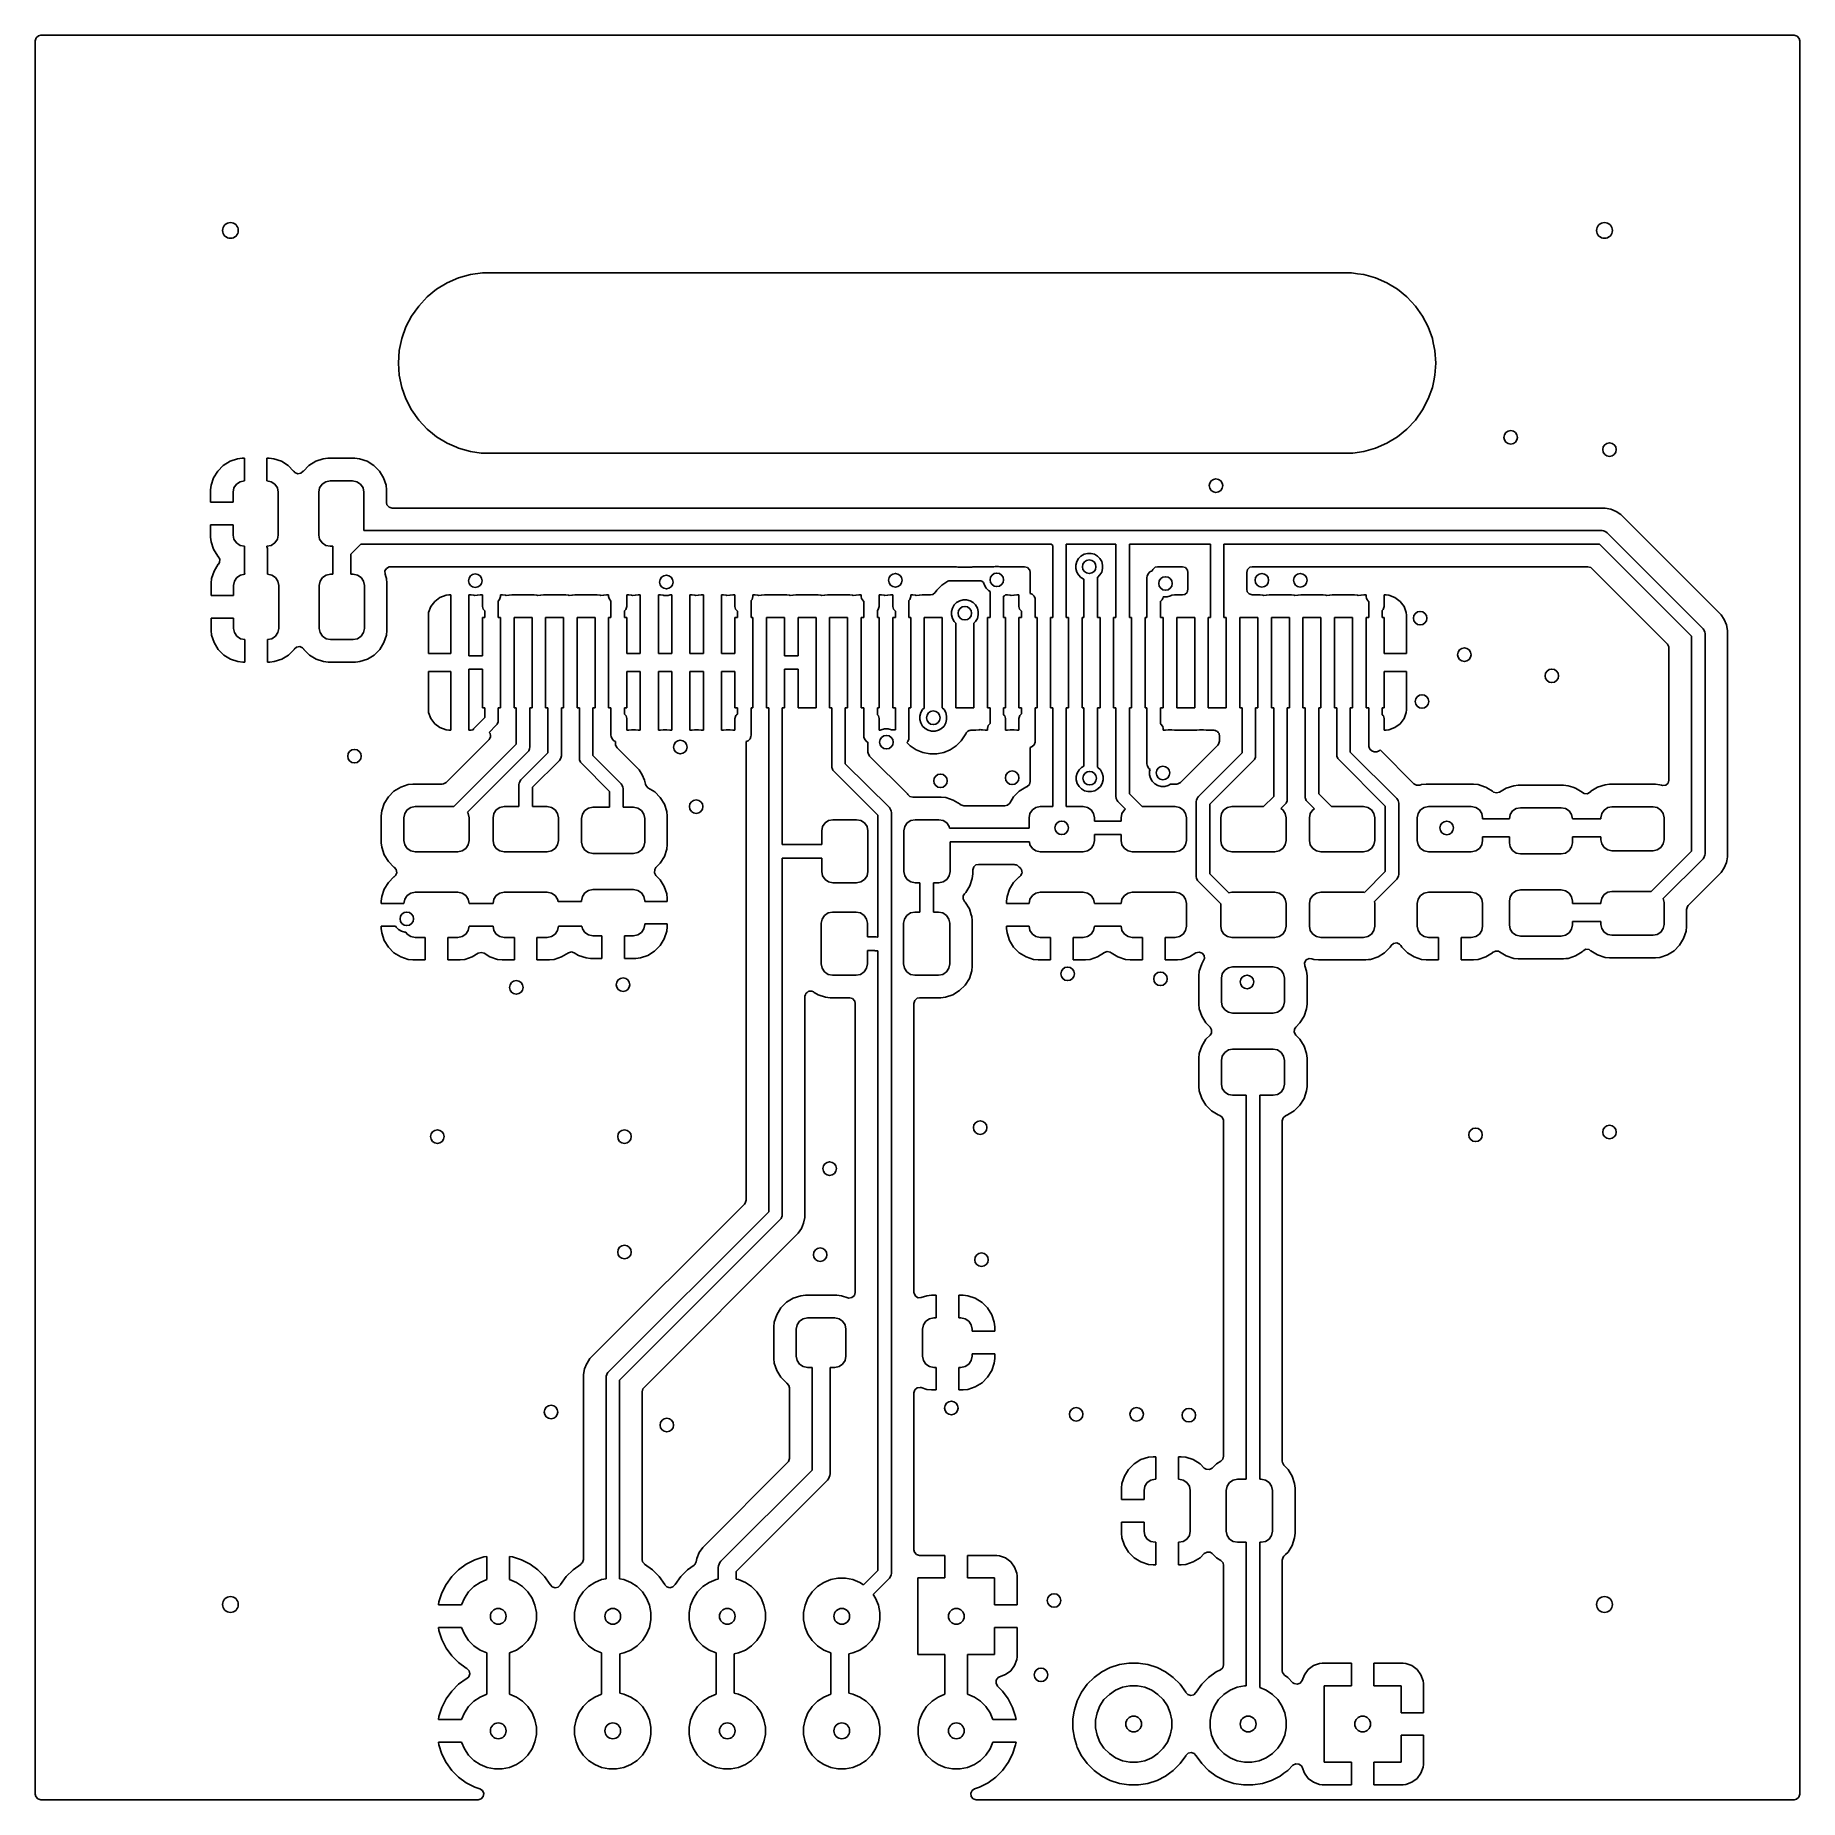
# Model space of a CAD drawing. Extents: x -0.77 to 0.77, y -0.57 to 0.97.
import ezdxf

# ---------------------------------------------------------------- set-up
doc = ezdxf.new("R2010")
doc.units = 0
doc.header["$MEASUREMENT"] = 0
doc.layers.add('BLACK', color=7, linetype='CONTINUOUS')

msp = doc.modelspace()

# ---------------------------------------------------------------- linework, layer by layer
at = {"layer": 'BLACK', "linetype": 'CONTINUOUS'}
for p, q in [((-0.7716, 0.9702), (-0.7696, 0.972)), ((-0.7696, 0.972), (-0.7675, 0.9724)), ((-0.7675, 0.9724), (0.7636, 0.9724)), ((0.7636, 0.9724), (0.7662, 0.9716)), ((0.7662, 0.9716), (0.768, 0.9696)), ((-0.7724, 0.9675), (-0.7716, 0.9702)), ((-0.7724, 0.6862), (-0.7724, 0.9675)), ((0.768, 0.9696), (0.7685, 0.9675)), ((0.7685, 0.9675), (0.7685, -0.5636)), ((-0.4127, 0.7563), (-0.4219, 0.7507)), ((-0.4028, 0.7606), (-0.4127, 0.7563)), ((-0.3924, 0.7635), (-0.4028, 0.7606)), ((-0.3818, 0.765), (-0.3924, 0.7635)), ((-0.3924, 0.7635), (-0.3924, 0.7635)), ((-0.3764, 0.765), (-0.3818, 0.765)), ((-0.3818, 0.765), (-0.3818, 0.765)), ((-0.3738, 0.765), (-0.3764, 0.765)), ((0.3742, 0.765), (-0.3738, 0.765)), ((0.377, 0.765), (0.3742, 0.765)), ((0.3824, 0.7642), (0.377, 0.765)), ((0.377, 0.765), (0.377, 0.765)), ((0.3877, 0.7635), (0.3824, 0.7642)), ((0.3981, 0.7606), (0.3877, 0.7635)), ((0.3877, 0.7635), (0.3877, 0.7635)), ((0.3877, 0.7635), (0.3877, 0.7635)), ((0.408, 0.7563), (0.3981, 0.7606)), ((0.4172, 0.7507), (0.408, 0.7563)), ((-0.4303, 0.7439), (-0.4376, 0.736)), ((-0.4219, 0.7507), (-0.4303, 0.7439)), ((0.4255, 0.7439), (0.4172, 0.7507)), ((0.4329, 0.736), (0.4255, 0.7439)), ((-0.4438, 0.7272), (-0.4488, 0.7177)), ((-0.4376, 0.736), (-0.4438, 0.7272)), ((-0.4438, 0.7272), (-0.4438, 0.7272)), ((0.4391, 0.7272), (0.4329, 0.736)), ((0.4441, 0.7177), (0.4391, 0.7272)), ((0.4391, 0.7272), (0.4391, 0.7272)), ((-0.4488, 0.7177), (-0.4524, 0.7075)), ((0.4477, 0.7075), (0.4441, 0.7177)), ((0.4441, 0.7177), (0.4441, 0.7177)), ((-0.4546, 0.697), (-0.4553, 0.6862)), ((-0.4524, 0.7075), (-0.4546, 0.697)), ((-0.4546, 0.697), (-0.4546, 0.697)), ((-0.4524, 0.7075), (-0.4524, 0.7075)), ((0.4485, 0.7038), (0.4477, 0.7075)), ((0.4477, 0.7075), (0.4477, 0.7075)), ((0.4499, 0.697), (0.4485, 0.7038)), ((0.4506, 0.6862), (0.4499, 0.697)), ((-0.7724, 0.5754), (-0.7724, 0.6862)), ((-0.4553, 0.6862), (-0.4546, 0.6755)), ((0.4499, 0.6755), (0.4506, 0.6862)), ((-0.4546, 0.6755), (-0.4546, 0.6755)), ((-0.4546, 0.6755), (-0.4524, 0.6649)), ((-0.4524, 0.6649), (-0.4524, 0.6649)), ((-0.4524, 0.6649), (-0.4488, 0.6548)), ((0.4441, 0.6548), (0.4477, 0.6649)), ((0.4477, 0.6649), (0.4489, 0.6707)), ((0.4477, 0.6649), (0.4477, 0.6649)), ((0.4477, 0.6649), (0.4477, 0.6649)), ((0.4489, 0.6707), (0.4499, 0.6755)), ((-0.4488, 0.6548), (-0.4488, 0.6548)), ((-0.4488, 0.6548), (-0.4438, 0.6452)), ((0.4391, 0.6452), (0.4441, 0.6548)), ((-0.4438, 0.6452), (-0.4438, 0.6452)), ((-0.4438, 0.6452), (-0.4376, 0.6364)), ((-0.4376, 0.6364), (-0.4303, 0.6285)), ((0.4255, 0.6285), (0.4329, 0.6364)), ((0.4329, 0.6364), (0.4391, 0.6452)), ((-0.4303, 0.6285), (-0.4256, 0.6247)), ((-0.4256, 0.6247), (-0.4219, 0.6217)), ((-0.4219, 0.6217), (-0.4219, 0.6217)), ((-0.4219, 0.6217), (-0.4219, 0.6217)), ((-0.4219, 0.6217), (-0.4127, 0.6161)), ((0.408, 0.6161), (0.4172, 0.6217)), ((0.4172, 0.6217), (0.4255, 0.6285)), ((-0.5958, 0.6025), (-0.6023, 0.6004)), ((-0.5917, 0.603), (-0.5958, 0.6025)), ((-0.5898, 0.603), (-0.5917, 0.603)), ((-0.5917, 0.603), (-0.5917, 0.603)), ((-0.5898, 0.5833), (-0.5898, 0.603)), ((-0.5898, 0.603), (-0.5898, 0.603)), ((-0.5681, 0.603), (-0.5701, 0.603)), ((-0.5701, 0.603), (-0.5701, 0.5833)), ((-0.5641, 0.6025), (-0.5681, 0.603)), ((-0.5575, 0.6004), (-0.5641, 0.6025)), ((-0.5641, 0.6025), (-0.5641, 0.6025)), ((-0.521, 0.6026), (-0.5275, 0.6004)), ((-0.5169, 0.603), (-0.521, 0.6026)), ((-0.521, 0.6026), (-0.521, 0.6026)), ((-0.4933, 0.603), (-0.5169, 0.603)), ((-0.5169, 0.603), (-0.5169, 0.603)), ((-0.4893, 0.6026), (-0.4933, 0.603)), ((-0.4827, 0.6004), (-0.4893, 0.6026)), ((-0.4893, 0.6026), (-0.4893, 0.6026)), ((-0.4127, 0.6161), (-0.4047, 0.6126)), ((-0.4047, 0.6126), (-0.4028, 0.6118)), ((-0.4028, 0.6118), (-0.3924, 0.6089)), ((-0.3924, 0.6089), (-0.3831, 0.6076)), ((-0.3831, 0.6076), (-0.3818, 0.6075)), ((-0.3818, 0.6075), (-0.3818, 0.6075)), ((-0.3818, 0.6075), (0.377, 0.6075)), ((0.377, 0.6075), (0.3782, 0.6076)), ((0.3782, 0.6076), (0.3877, 0.6089)), ((0.3877, 0.6089), (0.3981, 0.6118)), ((0.3981, 0.6118), (0.408, 0.6161)), ((-0.6167, 0.586), (-0.6189, 0.5794)), ((-0.6131, 0.5919), (-0.6167, 0.586)), ((-0.6167, 0.586), (-0.6167, 0.586)), ((-0.6082, 0.5967), (-0.6131, 0.5919)), ((-0.6023, 0.6004), (-0.6082, 0.5967)), ((-0.6023, 0.6004), (-0.6023, 0.6004)), ((-0.5516, 0.5967), (-0.5575, 0.6004)), ((-0.5575, 0.6004), (-0.5575, 0.6004)), ((-0.5468, 0.5919), (-0.5516, 0.5967)), ((-0.5467, 0.5917), (-0.5468, 0.5919)), ((-0.5468, 0.5919), (-0.5468, 0.5919)), ((-0.5457, 0.5906), (-0.5467, 0.5917)), ((-0.5431, 0.5895), (-0.5457, 0.5906)), ((-0.5404, 0.5899), (-0.5431, 0.5895)), ((-0.5385, 0.5917), (-0.5404, 0.5899)), ((-0.5384, 0.5917), (-0.5385, 0.5917)), ((-0.5385, 0.5917), (-0.5385, 0.5917)), ((-0.5385, 0.5917), (-0.5385, 0.5917)), ((-0.5383, 0.5919), (-0.5384, 0.5917)), ((-0.5334, 0.5968), (-0.5383, 0.5919)), ((-0.5383, 0.5919), (-0.5383, 0.5919)), ((-0.5275, 0.6004), (-0.5334, 0.5968)), ((-0.5275, 0.6004), (-0.5275, 0.6004)), ((-0.4768, 0.5968), (-0.4827, 0.6004)), ((-0.4719, 0.5919), (-0.4768, 0.5968)), ((-0.4683, 0.586), (-0.4719, 0.5919)), ((-0.4661, 0.5794), (-0.4683, 0.586)), ((-0.7724, 0.5341), (-0.7724, 0.5754)), ((-0.6189, 0.5794), (-0.6193, 0.5754)), ((-0.6193, 0.5754), (-0.6193, 0.5646)), ((-0.6189, 0.5794), (-0.6189, 0.5794)), ((-0.5996, 0.5734), (-0.5989, 0.5772)), ((-0.5996, 0.5646), (-0.5996, 0.5734)), ((-0.5989, 0.5772), (-0.5967, 0.5804)), ((-0.5967, 0.5804), (-0.5935, 0.5825)), ((-0.5935, 0.5825), (-0.5898, 0.5833)), ((-0.5701, 0.5833), (-0.5663, 0.5825)), ((-0.5663, 0.5825), (-0.5631, 0.5804)), ((-0.5631, 0.5804), (-0.561, 0.5772)), ((-0.561, 0.5772), (-0.5602, 0.5734)), ((-0.5602, 0.5734), (-0.5602, 0.536)), ((-0.5248, 0.5734), (-0.5241, 0.5772)), ((-0.5248, 0.536), (-0.5248, 0.5734)), ((-0.5241, 0.5772), (-0.5219, 0.5804)), ((-0.5219, 0.5804), (-0.5187, 0.5825)), ((-0.5187, 0.5825), (-0.515, 0.5833)), ((-0.515, 0.5833), (-0.4953, 0.5833)), ((-0.4953, 0.5833), (-0.4915, 0.5825)), ((-0.4915, 0.5825), (-0.4883, 0.5804)), ((-0.4883, 0.5804), (-0.4862, 0.5772)), ((-0.4862, 0.5772), (-0.4854, 0.5734)), ((-0.4854, 0.5734), (-0.4854, 0.5398)), ((-0.4657, 0.5754), (-0.4661, 0.5794)), ((-0.4661, 0.5794), (-0.4661, 0.5794)), ((-0.4657, 0.5644), (-0.4657, 0.5754)), ((-0.4657, 0.5754), (-0.4657, 0.5754)), ((-0.6193, 0.5646), (-0.5996, 0.5646)), ((-0.4653, 0.5623), (-0.4657, 0.5644)), ((-0.4635, 0.5602), (-0.4653, 0.5623)), ((-0.4608, 0.5595), (-0.4635, 0.5602)), ((-0.3439, 0.5595), (-0.4608, 0.5595)), ((0.1198, 0.5595), (-0.3439, 0.5595)), ((0.1761, 0.5595), (0.1198, 0.5595)), ((0.5986, 0.5595), (0.1761, 0.5595)), ((0.6035, 0.5585), (0.5986, 0.5595)), ((0.5986, 0.5595), (0.5986, 0.5595)), ((0.6082, 0.5566), (0.6035, 0.5585)), ((0.6035, 0.5585), (0.6035, 0.5585)), ((0.6124, 0.5538), (0.6082, 0.5566)), ((-0.5996, 0.5449), (-0.6193, 0.5449)), ((-0.6193, 0.5449), (-0.6193, 0.5341)), ((-0.5996, 0.536), (-0.5996, 0.5449)), ((-0.4854, 0.5398), (-0.4843, 0.5398)), ((-0.4843, 0.5398), (-0.3465, 0.5398)), ((-0.3465, 0.5398), (0.1173, 0.5398)), ((0.1173, 0.5398), (0.1736, 0.5398)), ((0.1736, 0.5398), (0.5961, 0.5398)), ((0.5961, 0.5398), (0.5972, 0.5397)), ((0.5972, 0.5397), (0.5981, 0.5393)), ((0.6998, 0.4663), (0.6124, 0.5538)), ((0.6124, 0.5538), (0.6124, 0.5538)), ((-0.7724, 0.4526), (-0.7724, 0.5341)), ((-0.6193, 0.5341), (-0.6189, 0.53)), ((-0.6189, 0.53), (-0.6167, 0.5235)), ((-0.5989, 0.5323), (-0.5996, 0.536)), ((-0.5967, 0.5291), (-0.5989, 0.5323)), ((-0.5935, 0.5269), (-0.5967, 0.5291)), ((-0.5898, 0.5262), (-0.5935, 0.5269)), ((-0.5898, 0.5038), (-0.5898, 0.5262)), ((-0.5663, 0.5269), (-0.5701, 0.5262)), ((-0.5701, 0.5262), (-0.5701, 0.5257)), ((-0.5701, 0.5257), (-0.5698, 0.5252)), ((-0.5698, 0.5252), (-0.5697, 0.5242)), ((-0.5697, 0.5242), (-0.5697, 0.5018)), ((-0.5631, 0.5291), (-0.5663, 0.5269)), ((-0.561, 0.5323), (-0.5631, 0.5291)), ((-0.5602, 0.536), (-0.561, 0.5323)), ((-0.5241, 0.5323), (-0.5248, 0.536)), ((-0.5219, 0.5291), (-0.5241, 0.5323)), ((-0.5187, 0.5269), (-0.5219, 0.5291)), ((-0.515, 0.5262), (-0.5187, 0.5269)), ((-0.5126, 0.5262), (-0.515, 0.5262)), ((-0.5126, 0.5197), (-0.5126, 0.5262)), ((-0.4881, 0.528), (-0.4969, 0.5192)), ((-0.4843, 0.528), (-0.4881, 0.528)), ((-0.3465, 0.528), (-0.4843, 0.528)), ((0.1149, 0.528), (-0.3465, 0.528)), ((0.1161, 0.5267), (0.1149, 0.528)), ((0.1161, 0.464), (0.1161, 0.5267)), ((0.128, 0.528), (0.128, 0.464)), ((0.1712, 0.528), (0.128, 0.528)), ((0.1713, 0.5279), (0.1712, 0.528)), ((0.1713, 0.464), (0.1713, 0.5279)), ((0.2539, 0.528), (0.1831, 0.528)), ((0.1831, 0.528), (0.1831, 0.464)), ((0.2539, 0.464), (0.2539, 0.528)), ((0.5936, 0.528), (0.2657, 0.528)), ((0.2657, 0.528), (0.2657, 0.464)), ((0.674, 0.4476), (0.5936, 0.528)), ((0.5981, 0.5393), (0.5993, 0.5388)), ((0.5993, 0.5388), (0.6002, 0.538)), ((0.6002, 0.538), (0.6841, 0.4542)), ((-0.6167, 0.5235), (-0.6167, 0.5235)), ((-0.6167, 0.5235), (-0.6131, 0.5176)), ((-0.6127, 0.5104), (-0.6163, 0.5045)), ((-0.6131, 0.5176), (-0.6127, 0.5172)), ((-0.6127, 0.5172), (-0.6114, 0.5148)), ((-0.6125, 0.5106), (-0.6127, 0.5104)), ((-0.6116, 0.5121), (-0.6125, 0.5106)), ((-0.6125, 0.5106), (-0.6125, 0.5106)), ((-0.6114, 0.5148), (-0.6116, 0.5121)), ((-0.5126, 0.5018), (-0.5126, 0.5197)), ((-0.4969, 0.5192), (-0.4969, 0.5018)), ((0.0646, 0.5082), (0.0658, 0.5086)), ((0.0658, 0.5086), (0.0689, 0.5086)), ((0.0689, 0.5086), (0.07, 0.5082)), ((0.1363, 0.5098), (0.1371, 0.5128)), ((0.1363, 0.5067), (0.1363, 0.5098)), ((0.1371, 0.5128), (0.1387, 0.5155)), ((0.1387, 0.5155), (0.1408, 0.5176)), ((0.1408, 0.5176), (0.1435, 0.5192)), ((0.1435, 0.5192), (0.1465, 0.52)), ((0.1465, 0.52), (0.1496, 0.52)), ((0.1496, 0.52), (0.1526, 0.5192)), ((0.1526, 0.5192), (0.1552, 0.5176)), ((0.1552, 0.5176), (0.1574, 0.5155)), ((0.1574, 0.5155), (0.1589, 0.5128)), ((0.1589, 0.5128), (0.1597, 0.5098)), ((0.1597, 0.5098), (0.1597, 0.5067)), ((-0.6185, 0.4979), (-0.6189, 0.4939)), ((-0.6189, 0.4939), (-0.6189, 0.4831)), ((-0.6163, 0.5045), (-0.6185, 0.4979)), ((-0.6185, 0.4979), (-0.6185, 0.4979)), ((-0.6163, 0.5045), (-0.6163, 0.5045)), ((-0.5992, 0.4919), (-0.5985, 0.4957)), ((-0.5985, 0.4957), (-0.5963, 0.4989)), ((-0.5963, 0.4989), (-0.5931, 0.501)), ((-0.5931, 0.501), (-0.5894, 0.5018)), ((-0.5897, 0.5028), (-0.5898, 0.5038)), ((-0.5894, 0.5022), (-0.5897, 0.5028)), ((-0.5894, 0.5018), (-0.5894, 0.5022)), ((-0.5697, 0.5018), (-0.5659, 0.501)), ((-0.5659, 0.501), (-0.5627, 0.4989)), ((-0.5627, 0.4989), (-0.5606, 0.4957)), ((-0.5606, 0.4957), (-0.5598, 0.4919)), ((-0.5244, 0.4919), (-0.5237, 0.4957)), ((-0.5237, 0.4957), (-0.5215, 0.4989)), ((-0.5215, 0.4989), (-0.5183, 0.501)), ((-0.5183, 0.501), (-0.5146, 0.5018)), ((-0.5146, 0.5018), (-0.5126, 0.5018)), ((-0.4969, 0.5018), (-0.4949, 0.5018)), ((-0.4949, 0.5018), (-0.4911, 0.501)), ((-0.4911, 0.501), (-0.4879, 0.4989)), ((-0.4879, 0.4989), (-0.4858, 0.4957)), ((-0.4858, 0.4957), (-0.485, 0.4919)), ((-0.4671, 0.5046), (-0.4657, 0.5069)), ((-0.467, 0.5018), (-0.4671, 0.5046)), ((-0.4664, 0.4999), (-0.467, 0.5018)), ((-0.4657, 0.4979), (-0.4664, 0.4999)), ((-0.4657, 0.5069), (-0.4633, 0.5082)), ((-0.4653, 0.4939), (-0.4657, 0.4979)), ((-0.4653, 0.4733), (-0.4653, 0.4939)), ((-0.4653, 0.4939), (-0.4653, 0.4939)), ((-0.4633, 0.5082), (-0.4624, 0.5082)), ((-0.4624, 0.5082), (-0.349, 0.5082)), ((-0.349, 0.5082), (0.032, 0.5082)), ((0.0244, 0.4956), (0.0193, 0.4922)), ((0.0254, 0.4961), (0.0244, 0.4956)), ((0.0244, 0.4956), (0.0244, 0.4956)), ((0.0533, 0.4961), (0.0254, 0.4961)), ((0.032, 0.5082), (0.0333, 0.5079)), ((0.0333, 0.5079), (0.0454, 0.5079)), ((0.0454, 0.5079), (0.0463, 0.5082)), ((0.0463, 0.5082), (0.0467, 0.5082)), ((0.0467, 0.5082), (0.0646, 0.5082)), ((0.0543, 0.4956), (0.0533, 0.4961)), ((0.0558, 0.4946), (0.0543, 0.4956)), ((0.0543, 0.4956), (0.0543, 0.4956)), ((0.0564, 0.4923), (0.0558, 0.4946)), ((0.07, 0.5082), (0.0916, 0.5082)), ((0.0916, 0.5082), (0.0942, 0.5075)), ((0.0942, 0.5075), (0.096, 0.5054)), ((0.096, 0.5054), (0.0964, 0.5034)), ((0.0964, 0.5034), (0.0964, 0.485)), ((0.1371, 0.5037), (0.1363, 0.5067)), ((0.1387, 0.5011), (0.1371, 0.5037)), ((0.1408, 0.4989), (0.1387, 0.5011)), ((0.1433, 0.4975), (0.1408, 0.4989)), ((0.1433, 0.464), (0.1433, 0.4975)), ((0.1552, 0.4989), (0.1551, 0.4988)), ((0.1551, 0.4988), (0.1551, 0.464)), ((0.1574, 0.5011), (0.1552, 0.4989)), ((0.1589, 0.5037), (0.1574, 0.5011)), ((0.1597, 0.5067), (0.1589, 0.5037)), ((0.1984, 0.4988), (0.1985, 0.5)), ((0.1984, 0.464), (0.1984, 0.4988)), ((0.1985, 0.5), (0.1994, 0.5021)), ((0.1994, 0.5021), (0.201, 0.5038)), ((0.201, 0.5038), (0.2031, 0.5046)), ((0.2031, 0.5046), (0.2036, 0.506)), ((0.2036, 0.506), (0.2056, 0.5078)), ((0.2056, 0.5078), (0.2077, 0.5082)), ((0.2077, 0.5082), (0.2294, 0.5082)), ((0.2294, 0.5082), (0.232, 0.5075)), ((0.232, 0.5075), (0.2338, 0.5054)), ((0.2338, 0.5054), (0.2342, 0.5034)), ((0.2342, 0.5034), (0.2342, 0.4886)), ((0.2855, 0.5034), (0.2862, 0.506)), ((0.2855, 0.4886), (0.2855, 0.5034)), ((0.2862, 0.506), (0.2883, 0.5078)), ((0.2883, 0.5078), (0.2903, 0.5082)), ((0.2903, 0.5082), (0.5834, 0.5082)), ((0.5834, 0.5082), (0.5861, 0.5075)), ((0.5861, 0.5075), (0.5869, 0.5068)), ((0.5869, 0.5068), (0.6529, 0.4408)), ((-0.6189, 0.4831), (-0.5992, 0.4831)), ((-0.5992, 0.4831), (-0.5992, 0.4919)), ((-0.5598, 0.4919), (-0.5598, 0.4545)), ((-0.5244, 0.4545), (-0.5244, 0.4919)), ((-0.485, 0.4919), (-0.485, 0.4545)), ((-0.4235, 0.478), (-0.4269, 0.4735)), ((-0.419, 0.4814), (-0.4235, 0.478)), ((-0.4235, 0.478), (-0.4235, 0.478)), ((-0.4137, 0.4834), (-0.419, 0.4814)), ((-0.419, 0.4814), (-0.419, 0.4814)), ((-0.4113, 0.4837), (-0.4137, 0.4834)), ((-0.4137, 0.4834), (-0.4137, 0.4834)), ((-0.4094, 0.4837), (-0.4113, 0.4837)), ((-0.4094, 0.4325), (-0.4094, 0.4837)), ((-0.3918, 0.4837), (-0.3937, 0.4837)), ((-0.3937, 0.4837), (-0.3937, 0.4305)), ((-0.3895, 0.4834), (-0.3918, 0.4837)), ((-0.3894, 0.4834), (-0.3895, 0.4834)), ((-0.3888, 0.4832), (-0.3894, 0.4834)), ((-0.3864, 0.4834), (-0.3888, 0.4832)), ((-0.3861, 0.4834), (-0.3864, 0.4833)), ((-0.3864, 0.4833), (-0.3864, 0.4834)), ((-0.3838, 0.4837), (-0.3861, 0.4834)), ((-0.3819, 0.4837), (-0.3838, 0.4837)), ((-0.3819, 0.4735), (-0.3819, 0.4837)), ((-0.3669, 0.4796), (-0.3681, 0.4783)), ((-0.3681, 0.4783), (-0.3681, 0.4783)), ((-0.3681, 0.4783), (-0.3681, 0.464)), ((-0.3661, 0.4822), (-0.3669, 0.4796)), ((-0.3643, 0.4837), (-0.3661, 0.4837)), ((-0.3661, 0.4837), (-0.3661, 0.4822)), ((-0.3619, 0.4834), (-0.3643, 0.4837)), ((-0.3618, 0.4834), (-0.3619, 0.4834)), ((-0.3613, 0.4832), (-0.3618, 0.4834)), ((-0.3589, 0.4834), (-0.3613, 0.4832)), ((-0.3586, 0.4834), (-0.3589, 0.4834)), ((-0.3589, 0.4834), (-0.3589, 0.4834)), ((-0.3562, 0.4837), (-0.3586, 0.4834)), ((-0.3367, 0.4837), (-0.3562, 0.4837)), ((-0.3562, 0.4837), (-0.3562, 0.4837)), ((-0.3344, 0.4834), (-0.3367, 0.4837)), ((-0.3367, 0.4837), (-0.3367, 0.4837)), ((-0.3367, 0.4837), (-0.3367, 0.4837)), ((-0.3343, 0.4834), (-0.3344, 0.4834)), ((-0.3337, 0.4832), (-0.3343, 0.4834)), ((-0.3313, 0.4834), (-0.3337, 0.4832)), ((-0.331, 0.4834), (-0.3313, 0.4834)), ((-0.3313, 0.4834), (-0.3313, 0.4834)), ((-0.3287, 0.4837), (-0.331, 0.4834)), ((-0.3091, 0.4837), (-0.3287, 0.4837)), ((-0.3287, 0.4837), (-0.3287, 0.4837)), ((-0.3068, 0.4834), (-0.3091, 0.4837)), ((-0.3091, 0.4837), (-0.3091, 0.4837)), ((-0.3091, 0.4837), (-0.3091, 0.4837)), ((-0.3067, 0.4834), (-0.3068, 0.4834)), ((-0.3062, 0.4832), (-0.3067, 0.4834)), ((-0.3038, 0.4834), (-0.3062, 0.4832)), ((-0.3037, 0.4834), (-0.3038, 0.4834)), ((-0.3034, 0.4834), (-0.3037, 0.4834)), ((-0.3011, 0.4837), (-0.3034, 0.4834)), ((-0.2816, 0.4837), (-0.3011, 0.4837)), ((-0.3011, 0.4837), (-0.3011, 0.4837)), ((-0.2792, 0.4834), (-0.2816, 0.4837)), ((-0.2816, 0.4837), (-0.2816, 0.4837)), ((-0.2786, 0.4832), (-0.2792, 0.4834)), ((-0.2792, 0.4834), (-0.2792, 0.4834)), ((-0.2792, 0.4834), (-0.2792, 0.4834)), ((-0.2762, 0.4834), (-0.2786, 0.4832)), ((-0.2759, 0.4834), (-0.2762, 0.4833)), ((-0.2762, 0.4833), (-0.2762, 0.4834)), ((-0.2735, 0.4837), (-0.2759, 0.4834)), ((-0.2717, 0.4837), (-0.2735, 0.4837)), ((-0.2717, 0.4822), (-0.2717, 0.4837)), ((-0.2713, 0.4805), (-0.2717, 0.4822)), ((-0.2697, 0.4783), (-0.2713, 0.4805)), ((-0.2697, 0.464), (-0.2697, 0.4783)), ((-0.2697, 0.4783), (-0.2697, 0.4783)), ((-0.254, 0.4837), (-0.2559, 0.4837)), ((-0.2559, 0.4837), (-0.2559, 0.4735)), ((-0.2517, 0.4834), (-0.254, 0.4837)), ((-0.2516, 0.4834), (-0.2517, 0.4834)), ((-0.251, 0.4832), (-0.2516, 0.4834)), ((-0.2486, 0.4834), (-0.251, 0.4832)), ((-0.2483, 0.4834), (-0.2486, 0.4833)), ((-0.2486, 0.4833), (-0.2486, 0.4834)), ((-0.246, 0.4837), (-0.2483, 0.4834)), ((-0.2441, 0.4837), (-0.246, 0.4837)), ((-0.2441, 0.4325), (-0.2441, 0.4837)), ((-0.2265, 0.4837), (-0.2283, 0.4837)), ((-0.2283, 0.4837), (-0.2283, 0.464)), ((-0.2241, 0.4834), (-0.2265, 0.4837)), ((-0.2235, 0.4832), (-0.2241, 0.4834)), ((-0.2241, 0.4834), (-0.2241, 0.4834)), ((-0.2231, 0.4833), (-0.2235, 0.4832)), ((-0.2228, 0.4832), (-0.2231, 0.4833)), ((-0.2197, 0.4832), (-0.2228, 0.4832)), ((-0.2179, 0.4837), (-0.2197, 0.4832)), ((-0.2165, 0.4837), (-0.2179, 0.4837)), ((-0.2165, 0.4325), (-0.2165, 0.4837)), ((-0.1989, 0.4837), (-0.2008, 0.4837)), ((-0.2008, 0.4837), (-0.2008, 0.464)), ((-0.1966, 0.4834), (-0.1989, 0.4837)), ((-0.1965, 0.4834), (-0.1966, 0.4834)), ((-0.1959, 0.4832), (-0.1965, 0.4834)), ((-0.1935, 0.4834), (-0.1959, 0.4832)), ((-0.1932, 0.4834), (-0.1935, 0.4833)), ((-0.1935, 0.4833), (-0.1935, 0.4834)), ((-0.1909, 0.4837), (-0.1932, 0.4834)), ((-0.189, 0.4837), (-0.1909, 0.4837)), ((-0.189, 0.4325), (-0.189, 0.4837)), ((-0.1713, 0.4837), (-0.1732, 0.4837)), ((-0.1732, 0.4837), (-0.1732, 0.4325)), ((-0.169, 0.4834), (-0.1713, 0.4837)), ((-0.1684, 0.4832), (-0.169, 0.4834)), ((-0.169, 0.4834), (-0.169, 0.4834)), ((-0.166, 0.4834), (-0.1684, 0.4832)), ((-0.1659, 0.4833), (-0.166, 0.4834)), ((-0.1656, 0.4834), (-0.1659, 0.4833)), ((-0.1633, 0.4837), (-0.1656, 0.4834)), ((-0.1614, 0.4837), (-0.1633, 0.4837)), ((-0.1614, 0.4735), (-0.1614, 0.4837)), ((-0.1464, 0.4796), (-0.1472, 0.4787)), ((-0.1472, 0.4787), (-0.1472, 0.464)), ((-0.1457, 0.4822), (-0.1464, 0.4796)), ((-0.1438, 0.4837), (-0.1457, 0.4837)), ((-0.1457, 0.4837), (-0.1457, 0.4822)), ((-0.1414, 0.4834), (-0.1438, 0.4837)), ((-0.1408, 0.4832), (-0.1414, 0.4834)), ((-0.1414, 0.4834), (-0.1414, 0.4834)), ((-0.1384, 0.4834), (-0.1408, 0.4832)), ((-0.1381, 0.4834), (-0.1384, 0.4834)), ((-0.1384, 0.4834), (-0.1384, 0.4834)), ((-0.1357, 0.4837), (-0.1381, 0.4834)), ((-0.1162, 0.4837), (-0.1357, 0.4837)), ((-0.1357, 0.4837), (-0.1357, 0.4837)), ((-0.1139, 0.4834), (-0.1162, 0.4837)), ((-0.1162, 0.4837), (-0.1162, 0.4837)), ((-0.1162, 0.4837), (-0.1162, 0.4837)), ((-0.1138, 0.4834), (-0.1139, 0.4834)), ((-0.1132, 0.4832), (-0.1138, 0.4834)), ((-0.1108, 0.4834), (-0.1132, 0.4832)), ((-0.1105, 0.4834), (-0.1108, 0.4834)), ((-0.1108, 0.4834), (-0.1108, 0.4834)), ((-0.1082, 0.4837), (-0.1105, 0.4834)), ((-0.0887, 0.4837), (-0.1082, 0.4837)), ((-0.1082, 0.4837), (-0.1082, 0.4837)), ((-0.0863, 0.4834), (-0.0887, 0.4837)), ((-0.0887, 0.4837), (-0.0887, 0.4837)), ((-0.0887, 0.4837), (-0.0887, 0.4837)), ((-0.0857, 0.4832), (-0.0863, 0.4834)), ((-0.0863, 0.4834), (-0.0863, 0.4834)), ((-0.0833, 0.4834), (-0.0857, 0.4832)), ((-0.083, 0.4834), (-0.0833, 0.4834)), ((-0.0833, 0.4834), (-0.0833, 0.4834)), ((-0.0806, 0.4837), (-0.083, 0.4834)), ((-0.0611, 0.4837), (-0.0806, 0.4837)), ((-0.0806, 0.4837), (-0.0806, 0.4837)), ((-0.0588, 0.4834), (-0.0611, 0.4837)), ((-0.0611, 0.4837), (-0.0611, 0.4837)), ((-0.0581, 0.4832), (-0.0588, 0.4834)), ((-0.0588, 0.4834), (-0.0588, 0.4834)), ((-0.0588, 0.4834), (-0.0588, 0.4834)), ((-0.0557, 0.4834), (-0.0581, 0.4832)), ((-0.0554, 0.4834), (-0.0557, 0.4833)), ((-0.0557, 0.4833), (-0.0557, 0.4834)), ((-0.0531, 0.4837), (-0.0554, 0.4834)), ((-0.0512, 0.4837), (-0.0531, 0.4837)), ((-0.0512, 0.4822), (-0.0512, 0.4837)), ((-0.0509, 0.4805), (-0.0512, 0.4822)), ((-0.0492, 0.4783), (-0.0509, 0.4805)), ((-0.0489, 0.4781), (-0.0492, 0.4783)), ((-0.0488, 0.4779), (-0.0489, 0.4781)), ((-0.0489, 0.4781), (-0.0489, 0.4781)), ((-0.0488, 0.464), (-0.0488, 0.4779)), ((-0.0335, 0.4837), (-0.0354, 0.4837)), ((-0.0354, 0.4837), (-0.0354, 0.4735)), ((-0.0312, 0.4834), (-0.0335, 0.4837)), ((-0.0306, 0.4832), (-0.0312, 0.4834)), ((-0.0312, 0.4834), (-0.0312, 0.4834)), ((-0.0282, 0.4834), (-0.0306, 0.4832)), ((-0.0281, 0.4833), (-0.0282, 0.4834)), ((-0.0278, 0.4834), (-0.0281, 0.4833)), ((-0.0255, 0.4837), (-0.0278, 0.4834)), ((-0.0236, 0.4837), (-0.0255, 0.4837)), ((-0.0236, 0.4735), (-0.0236, 0.4837)), ((-0.0086, 0.4796), (-0.0094, 0.4787)), ((-0.0094, 0.4787), (-0.0094, 0.464)), ((-0.0079, 0.4822), (-0.0086, 0.4796)), ((-0.006, 0.4837), (-0.0079, 0.4837)), ((-0.0079, 0.4837), (-0.0079, 0.4822)), ((-0.0036, 0.4834), (-0.006, 0.4837)), ((-0.003, 0.4832), (-0.0036, 0.4834)), ((-0.0036, 0.4834), (-0.0036, 0.4834)), ((-0.0006, 0.4834), (-0.003, 0.4832)), ((-0.0003, 0.4834), (-0.0006, 0.4834)), ((-0.0006, 0.4834), (-0.0006, 0.4834)), ((0.0021, 0.4837), (-0.0003, 0.4834)), ((0.0095, 0.4837), (0.0021, 0.4837)), ((0.0021, 0.4837), (0.0021, 0.4837)), ((0.0115, 0.4841), (0.0095, 0.4837)), ((0.0136, 0.4859), (0.0115, 0.4841)), ((0.0149, 0.4878), (0.0136, 0.4859)), ((0.0193, 0.4922), (0.0149, 0.4878)), ((0.0149, 0.4878), (0.0149, 0.4878)), ((0.0193, 0.4922), (0.0193, 0.4922)), ((0.0322, 0.4771), (0.0349, 0.4786)), ((0.0349, 0.4786), (0.0378, 0.4794)), ((0.0378, 0.4794), (0.0409, 0.4794)), ((0.0409, 0.4794), (0.0439, 0.4786)), ((0.0439, 0.4786), (0.0466, 0.4771)), ((0.058, 0.4897), (0.0564, 0.4923)), ((0.0601, 0.4875), (0.058, 0.4897)), ((0.0614, 0.4867), (0.0601, 0.4875)), ((0.0614, 0.464), (0.0614, 0.4867)), ((0.0741, 0.483), (0.0732, 0.4825)), ((0.0732, 0.4825), (0.0732, 0.464)), ((0.0748, 0.4837), (0.0741, 0.483)), ((0.0767, 0.4837), (0.0748, 0.4837)), ((0.079, 0.4834), (0.0767, 0.4837)), ((0.0791, 0.4834), (0.079, 0.4834)), ((0.0797, 0.4832), (0.0791, 0.4834)), ((0.0821, 0.4834), (0.0797, 0.4832)), ((0.0824, 0.4834), (0.0821, 0.4833)), ((0.0821, 0.4833), (0.0821, 0.4834)), ((0.0847, 0.4837), (0.0824, 0.4834)), ((0.0866, 0.4837), (0.0847, 0.4837)), ((0.0866, 0.4735), (0.0866, 0.4837)), ((0.0964, 0.485), (0.0982, 0.4842)), ((0.0982, 0.4842), (0.0998, 0.4826)), ((0.0998, 0.4826), (0.1007, 0.4805)), ((0.1007, 0.4805), (0.1008, 0.4793)), ((0.1008, 0.4793), (0.1008, 0.464)), ((0.2106, 0.4782), (0.2102, 0.4781)), ((0.2102, 0.4781), (0.2102, 0.464)), ((0.2116, 0.4793), (0.2106, 0.4783)), ((0.2106, 0.4783), (0.2106, 0.4782)), ((0.2117, 0.4794), (0.2116, 0.4793)), ((0.2118, 0.4796), (0.2117, 0.4794)), ((0.2122, 0.4807), (0.2118, 0.4796)), ((0.2126, 0.4818), (0.2122, 0.4807)), ((0.2126, 0.4821), (0.2125, 0.482)), ((0.2125, 0.482), (0.2126, 0.4818)), ((0.213, 0.482), (0.2126, 0.4821)), ((0.2161, 0.482), (0.213, 0.482)), ((0.2191, 0.4828), (0.2161, 0.482)), ((0.2202, 0.4834), (0.2191, 0.4828)), ((0.2225, 0.4837), (0.2202, 0.4834)), ((0.2294, 0.4837), (0.2225, 0.4837)), ((0.2225, 0.4837), (0.2225, 0.4837)), ((0.2314, 0.4841), (0.2294, 0.4837)), ((0.2335, 0.4859), (0.2314, 0.4841)), ((0.2342, 0.4886), (0.2335, 0.4859)), ((0.2859, 0.4865), (0.2855, 0.4886)), ((0.2877, 0.4845), (0.2859, 0.4865)), ((0.2903, 0.4837), (0.2877, 0.4845)), ((0.2972, 0.4837), (0.2903, 0.4837)), ((0.2995, 0.4834), (0.2972, 0.4837)), ((0.2972, 0.4837), (0.2972, 0.4837)), ((0.2972, 0.4837), (0.2972, 0.4837)), ((0.2972, 0.4837), (0.2972, 0.4837)), ((0.2996, 0.4834), (0.2995, 0.4834)), ((0.3001, 0.4832), (0.2996, 0.4834)), ((0.3025, 0.4834), (0.3001, 0.4832)), ((0.3026, 0.4834), (0.3025, 0.4834)), ((0.3029, 0.4834), (0.3026, 0.4834)), ((0.3052, 0.4837), (0.3029, 0.4834)), ((0.3247, 0.4837), (0.3052, 0.4837)), ((0.3052, 0.4837), (0.3052, 0.4837)), ((0.3271, 0.4834), (0.3247, 0.4837)), ((0.3247, 0.4837), (0.3247, 0.4837)), ((0.3247, 0.4837), (0.3247, 0.4837)), ((0.3277, 0.4832), (0.3271, 0.4834)), ((0.3271, 0.4834), (0.3271, 0.4834)), ((0.3301, 0.4834), (0.3277, 0.4832)), ((0.3304, 0.4834), (0.3301, 0.4834)), ((0.3301, 0.4834), (0.3301, 0.4834)), ((0.3328, 0.4837), (0.3304, 0.4834)), ((0.3523, 0.4837), (0.3328, 0.4837)), ((0.3328, 0.4837), (0.3328, 0.4837)), ((0.3546, 0.4834), (0.3523, 0.4837)), ((0.3523, 0.4837), (0.3523, 0.4837)), ((0.3523, 0.4837), (0.3523, 0.4837)), ((0.3547, 0.4834), (0.3546, 0.4834)), ((0.3553, 0.4832), (0.3547, 0.4834)), ((0.3577, 0.4834), (0.3553, 0.4832)), ((0.358, 0.4834), (0.3577, 0.4834)), ((0.3577, 0.4834), (0.3577, 0.4834)), ((0.3603, 0.4837), (0.358, 0.4834)), ((0.3798, 0.4837), (0.3603, 0.4837)), ((0.3603, 0.4837), (0.3603, 0.4837)), ((0.3822, 0.4834), (0.3798, 0.4837)), ((0.3798, 0.4837), (0.3798, 0.4837)), ((0.3828, 0.4832), (0.3822, 0.4834)), ((0.3822, 0.4834), (0.3822, 0.4834)), ((0.3822, 0.4834), (0.3822, 0.4834)), ((0.3852, 0.4834), (0.3828, 0.4832)), ((0.3855, 0.4834), (0.3852, 0.4833)), ((0.3852, 0.4833), (0.3852, 0.4834)), ((0.3879, 0.4837), (0.3855, 0.4834)), ((0.3898, 0.4837), (0.3879, 0.4837)), ((0.3898, 0.4822), (0.3898, 0.4837)), ((0.3901, 0.4805), (0.3898, 0.4822)), ((0.3917, 0.4783), (0.3901, 0.4805)), ((0.392, 0.4781), (0.3917, 0.4783)), ((0.3921, 0.4779), (0.392, 0.4781)), ((0.392, 0.4781), (0.392, 0.4781)), ((0.3921, 0.464), (0.3921, 0.4779)), ((0.4074, 0.4837), (0.4055, 0.4837)), ((0.4055, 0.4837), (0.4055, 0.4735)), ((0.4097, 0.4834), (0.4074, 0.4837)), ((0.415, 0.4814), (0.4097, 0.4834)), ((0.4097, 0.4834), (0.4097, 0.4834)), ((0.4196, 0.478), (0.415, 0.4814)), ((0.415, 0.4814), (0.415, 0.4814)), ((0.423, 0.4735), (0.4196, 0.478)), ((0.4196, 0.478), (0.4196, 0.478)), ((-0.5992, 0.4634), (-0.6189, 0.4634)), ((-0.6189, 0.4634), (-0.6189, 0.4526)), ((-0.5992, 0.4545), (-0.5992, 0.4634)), ((-0.4653, 0.4659), (-0.4653, 0.4733)), ((-0.4653, 0.4526), (-0.4653, 0.4659)), ((-0.4289, 0.4682), (-0.4291, 0.4659)), ((-0.4291, 0.4659), (-0.4291, 0.4325)), ((-0.4269, 0.4735), (-0.4289, 0.4682)), ((-0.4289, 0.4682), (-0.4289, 0.4682)), ((-0.4269, 0.4735), (-0.4269, 0.4735)), ((-0.3813, 0.4712), (-0.3819, 0.4735)), ((-0.3819, 0.4305), (-0.3819, 0.464)), ((-0.3819, 0.464), (-0.3799, 0.464)), ((-0.3799, 0.4698), (-0.3813, 0.4712)), ((-0.3799, 0.464), (-0.3799, 0.4698)), ((-0.3681, 0.464), (-0.3661, 0.464)), ((-0.3661, 0.464), (-0.3661, 0.3852)), ((-0.3543, 0.3852), (-0.3543, 0.464)), ((-0.3543, 0.464), (-0.3386, 0.464)), ((-0.3386, 0.464), (-0.3386, 0.3852)), ((-0.3268, 0.3852), (-0.3268, 0.464)), ((-0.3268, 0.464), (-0.311, 0.464)), ((-0.311, 0.464), (-0.311, 0.3852)), ((-0.2992, 0.3852), (-0.2992, 0.464)), ((-0.2992, 0.464), (-0.2835, 0.464)), ((-0.2835, 0.464), (-0.2835, 0.3852)), ((-0.2717, 0.3852), (-0.2717, 0.464)), ((-0.2717, 0.464), (-0.2697, 0.464)), ((-0.2567, 0.4709), (-0.2579, 0.4699)), ((-0.2579, 0.4699), (-0.2579, 0.464)), ((-0.2579, 0.464), (-0.2559, 0.464)), ((-0.2559, 0.4735), (-0.2567, 0.4709)), ((-0.2559, 0.464), (-0.2559, 0.4325)), ((-0.2283, 0.464), (-0.2283, 0.4325)), ((-0.2008, 0.464), (-0.2008, 0.4325)), ((-0.1608, 0.4712), (-0.1614, 0.4735)), ((-0.1614, 0.4325), (-0.1614, 0.464)), ((-0.1614, 0.464), (-0.1591, 0.464)), ((-0.1591, 0.4694), (-0.1608, 0.4712)), ((-0.1591, 0.464), (-0.1591, 0.4694)), ((-0.1472, 0.464), (-0.1457, 0.464)), ((-0.1457, 0.464), (-0.1457, 0.3852)), ((-0.1339, 0.3852), (-0.1339, 0.464)), ((-0.1339, 0.464), (-0.1181, 0.464)), ((-0.1181, 0.464), (-0.1181, 0.4305)), ((-0.1063, 0.4305), (-0.1063, 0.464)), ((-0.1063, 0.464), (-0.0906, 0.464)), ((-0.0906, 0.464), (-0.0906, 0.3852)), ((-0.0787, 0.3852), (-0.0787, 0.464)), ((-0.0787, 0.464), (-0.063, 0.464)), ((-0.063, 0.464), (-0.063, 0.3852)), ((-0.0512, 0.3852), (-0.0512, 0.464)), ((-0.0512, 0.464), (-0.0488, 0.464)), ((-0.0362, 0.4709), (-0.037, 0.4702)), ((-0.037, 0.4702), (-0.037, 0.464)), ((-0.037, 0.464), (-0.0354, 0.464)), ((-0.0354, 0.4735), (-0.0362, 0.4709)), ((-0.0354, 0.464), (-0.0354, 0.3852)), ((-0.023, 0.4712), (-0.0236, 0.4735)), ((-0.0236, 0.3852), (-0.0236, 0.464)), ((-0.0236, 0.464), (-0.0213, 0.464)), ((-0.0213, 0.4694), (-0.023, 0.4712)), ((-0.0213, 0.464), (-0.0213, 0.4694)), ((-0.0094, 0.464), (-0.0079, 0.464)), ((-0.0079, 0.464), (-0.0079, 0.3852)), ((0.0039, 0.3852), (0.0039, 0.464)), ((0.0039, 0.464), (0.0197, 0.464)), ((0.0197, 0.464), (0.0197, 0.3852)), ((0.0277, 0.4693), (0.0285, 0.4722)), ((0.0277, 0.4662), (0.0277, 0.4693)), ((0.0285, 0.4632), (0.0277, 0.4662)), ((0.0285, 0.4722), (0.03, 0.4749)), ((0.03, 0.4605), (0.0285, 0.4632)), ((0.03, 0.4749), (0.0322, 0.4771)), ((0.0466, 0.4771), (0.0487, 0.4749)), ((0.0487, 0.4749), (0.0503, 0.4722)), ((0.0503, 0.4632), (0.0487, 0.4605)), ((0.0503, 0.4722), (0.0511, 0.4693)), ((0.0511, 0.4662), (0.0503, 0.4632)), ((0.0511, 0.4693), (0.0511, 0.4662)), ((0.0591, 0.3852), (0.0591, 0.464)), ((0.0591, 0.464), (0.0614, 0.464)), ((0.0732, 0.464), (0.0748, 0.464)), ((0.0748, 0.464), (0.0748, 0.3852)), ((0.0872, 0.4712), (0.0866, 0.4735)), ((0.0866, 0.3852), (0.0866, 0.464)), ((0.0866, 0.464), (0.089, 0.464)), ((0.089, 0.4694), (0.0872, 0.4712)), ((0.089, 0.464), (0.089, 0.4694)), ((0.1008, 0.464), (0.1024, 0.464)), ((0.1024, 0.464), (0.1024, 0.3852)), ((0.1142, 0.3852), (0.1142, 0.464)), ((0.1142, 0.464), (0.1161, 0.464)), ((0.128, 0.464), (0.1299, 0.464)), ((0.1299, 0.464), (0.1299, 0.3852)), ((0.1417, 0.3852), (0.1417, 0.464)), ((0.1417, 0.464), (0.1433, 0.464)), ((0.1551, 0.464), (0.1575, 0.464)), ((0.1575, 0.464), (0.1575, 0.3852)), ((0.1693, 0.3852), (0.1693, 0.464)), ((0.1693, 0.464), (0.1713, 0.464)), ((0.1831, 0.464), (0.185, 0.464)), ((0.185, 0.464), (0.185, 0.3852)), ((0.1969, 0.3852), (0.1969, 0.464)), ((0.1969, 0.464), (0.1984, 0.464)), ((0.2102, 0.464), (0.2126, 0.464)), ((0.2126, 0.464), (0.2126, 0.3852)), ((0.2244, 0.3852), (0.2244, 0.464)), ((0.2244, 0.464), (0.2402, 0.464)), ((0.2402, 0.464), (0.2402, 0.3852)), ((0.252, 0.3852), (0.252, 0.464)), ((0.252, 0.464), (0.2539, 0.464)), ((0.2657, 0.464), (0.2677, 0.464)), ((0.2677, 0.464), (0.2677, 0.3852)), ((0.2795, 0.3852), (0.2795, 0.464)), ((0.2795, 0.464), (0.2953, 0.464)), ((0.2953, 0.464), (0.2953, 0.3852)), ((0.3071, 0.3852), (0.3071, 0.464)), ((0.3071, 0.464), (0.3228, 0.464)), ((0.3228, 0.464), (0.3228, 0.3852)), ((0.3346, 0.3852), (0.3346, 0.464)), ((0.3346, 0.464), (0.3504, 0.464)), ((0.3504, 0.464), (0.3504, 0.3852)), ((0.3622, 0.3852), (0.3622, 0.464)), ((0.3622, 0.464), (0.378, 0.464)), ((0.378, 0.464), (0.378, 0.3852)), ((0.3898, 0.3852), (0.3898, 0.464)), ((0.3898, 0.464), (0.3921, 0.464)), ((0.4047, 0.4709), (0.4039, 0.4702)), ((0.4039, 0.4702), (0.4039, 0.464)), ((0.4039, 0.464), (0.4055, 0.464)), ((0.4055, 0.4735), (0.4047, 0.4709)), ((0.4055, 0.464), (0.4055, 0.4325)), ((0.4249, 0.4682), (0.423, 0.4735)), ((0.423, 0.4735), (0.423, 0.4735)), ((0.4252, 0.4659), (0.4249, 0.4682)), ((0.4249, 0.4682), (0.4249, 0.4682)), ((0.4252, 0.4325), (0.4252, 0.4659)), ((0.4252, 0.4659), (0.4252, 0.4659)), ((0.7026, 0.4621), (0.6998, 0.4663)), ((0.6998, 0.4663), (0.6998, 0.4663)), ((0.6998, 0.4663), (0.6998, 0.4663)), ((-0.7724, 0.3834), (-0.7724, 0.4526)), ((-0.6189, 0.4526), (-0.6185, 0.4485)), ((-0.6185, 0.4485), (-0.6163, 0.442)), ((-0.5985, 0.4508), (-0.5992, 0.4545)), ((-0.5963, 0.4476), (-0.5985, 0.4508)), ((-0.5931, 0.4454), (-0.5963, 0.4476)), ((-0.5627, 0.4476), (-0.5659, 0.4454)), ((-0.5606, 0.4508), (-0.5627, 0.4476)), ((-0.5598, 0.4545), (-0.5606, 0.4508)), ((-0.5237, 0.4508), (-0.5244, 0.4545)), ((-0.5215, 0.4476), (-0.5237, 0.4508)), ((-0.5183, 0.4454), (-0.5215, 0.4476)), ((-0.4879, 0.4476), (-0.4911, 0.4454)), ((-0.4858, 0.4508), (-0.4879, 0.4476)), ((-0.485, 0.4545), (-0.4858, 0.4508)), ((-0.4679, 0.442), (-0.4657, 0.4485)), ((-0.4657, 0.4485), (-0.4653, 0.4526)), ((0.0315, 0.459), (0.03, 0.4605)), ((0.0315, 0.3852), (0.0315, 0.459)), ((0.0487, 0.4605), (0.0472, 0.459)), ((0.0472, 0.459), (0.0472, 0.3852)), ((0.674, 0.2599), (0.674, 0.4476)), ((0.6841, 0.4542), (0.6848, 0.4533)), ((0.6848, 0.4533), (0.6851, 0.4526)), ((0.6851, 0.4526), (0.6857, 0.4512)), ((0.6857, 0.4512), (0.6858, 0.45)), ((0.6858, 0.45), (0.6858, 0.2575)), ((0.7045, 0.4575), (0.7026, 0.4621)), ((0.7055, 0.4525), (0.7045, 0.4575)), ((0.7045, 0.4575), (0.7045, 0.4575)), ((0.7045, 0.4575), (0.7045, 0.4575)), ((0.7055, 0.255), (0.7055, 0.4525)), ((0.7055, 0.4525), (0.7055, 0.4525)), ((-0.6163, 0.442), (-0.6163, 0.442)), ((-0.6163, 0.442), (-0.6127, 0.4361)), ((-0.6127, 0.4361), (-0.6078, 0.4312)), ((-0.5894, 0.4447), (-0.5931, 0.4454)), ((-0.5894, 0.425), (-0.5894, 0.4447)), ((-0.5659, 0.4454), (-0.5697, 0.4447)), ((-0.5697, 0.4447), (-0.5697, 0.425)), ((-0.5512, 0.4312), (-0.5464, 0.4361)), ((-0.5464, 0.4361), (-0.5463, 0.4362)), ((-0.5463, 0.4362), (-0.5462, 0.4363)), ((-0.5462, 0.4363), (-0.5442, 0.438)), ((-0.5462, 0.4363), (-0.5462, 0.4363)), ((-0.5462, 0.4363), (-0.5462, 0.4363)), ((-0.5442, 0.438), (-0.5415, 0.4385)), ((-0.5415, 0.4385), (-0.539, 0.4374)), ((-0.539, 0.4374), (-0.538, 0.4362)), ((-0.538, 0.4362), (-0.5379, 0.4361)), ((-0.5379, 0.4361), (-0.533, 0.4312)), ((-0.5146, 0.4447), (-0.5183, 0.4454)), ((-0.4949, 0.4447), (-0.5146, 0.4447)), ((-0.4911, 0.4454), (-0.4949, 0.4447)), ((-0.4764, 0.4312), (-0.4715, 0.4361)), ((-0.4715, 0.4361), (-0.4679, 0.442)), ((-0.4291, 0.4325), (-0.4094, 0.4325)), ((-0.2559, 0.4325), (-0.2441, 0.4325)), ((-0.2283, 0.4325), (-0.2165, 0.4325)), ((-0.2008, 0.4325), (-0.189, 0.4325)), ((-0.1732, 0.4325), (-0.1614, 0.4325)), ((0.4055, 0.4325), (0.4252, 0.4325)), ((0.6529, 0.4408), (0.6542, 0.4384)), ((0.6542, 0.4384), (0.6543, 0.4374)), ((0.6543, 0.4374), (0.6543, 0.322)), ((-0.6078, 0.4312), (-0.6019, 0.4276)), ((-0.6019, 0.4276), (-0.6019, 0.4276)), ((-0.6019, 0.4276), (-0.5954, 0.4254)), ((-0.5954, 0.4254), (-0.5954, 0.4254)), ((-0.5954, 0.4254), (-0.5913, 0.425)), ((-0.5913, 0.425), (-0.5894, 0.425)), ((-0.5894, 0.425), (-0.5894, 0.425)), ((-0.5697, 0.425), (-0.5677, 0.425)), ((-0.5677, 0.425), (-0.5637, 0.4254)), ((-0.5677, 0.425), (-0.5677, 0.425)), ((-0.5637, 0.4254), (-0.5571, 0.4276)), ((-0.5571, 0.4276), (-0.5512, 0.4312)), ((-0.5571, 0.4276), (-0.5571, 0.4276)), ((-0.533, 0.4312), (-0.5271, 0.4276)), ((-0.5271, 0.4276), (-0.5206, 0.4254)), ((-0.5206, 0.4254), (-0.5165, 0.425)), ((-0.5165, 0.425), (-0.4929, 0.425)), ((-0.4929, 0.425), (-0.4907, 0.4252)), ((-0.4929, 0.425), (-0.4929, 0.425)), ((-0.4929, 0.425), (-0.4929, 0.425)), ((-0.4907, 0.4252), (-0.4889, 0.4254)), ((-0.4889, 0.4254), (-0.4823, 0.4276)), ((-0.4823, 0.4276), (-0.4764, 0.4312)), ((-0.4094, 0.4167), (-0.4291, 0.4167)), ((-0.4291, 0.4167), (-0.4291, 0.3834)), ((-0.4094, 0.3656), (-0.4094, 0.4167)), ((-0.3937, 0.4305), (-0.3819, 0.4305)), ((-0.3937, 0.4187), (-0.3937, 0.3656)), ((-0.3819, 0.4187), (-0.3937, 0.4187)), ((-0.3819, 0.3852), (-0.3819, 0.4187)), ((-0.2441, 0.4167), (-0.2559, 0.4167)), ((-0.2559, 0.4167), (-0.2559, 0.3852)), ((-0.2441, 0.3656), (-0.2441, 0.4167)), ((-0.2165, 0.4167), (-0.2283, 0.4167)), ((-0.2283, 0.4167), (-0.2283, 0.3656)), ((-0.2165, 0.3656), (-0.2165, 0.4167)), ((-0.189, 0.4167), (-0.2008, 0.4167)), ((-0.2008, 0.4167), (-0.2008, 0.3656)), ((-0.189, 0.3656), (-0.189, 0.4167)), ((-0.1614, 0.4167), (-0.1732, 0.4167)), ((-0.1732, 0.4167), (-0.1732, 0.3656)), ((-0.1614, 0.3852), (-0.1614, 0.4167)), ((-0.1181, 0.4305), (-0.1063, 0.4305)), ((-0.1063, 0.4187), (-0.1181, 0.4187)), ((-0.1181, 0.4187), (-0.1181, 0.3852)), ((-0.1063, 0.3852), (-0.1063, 0.4187)), ((0.4252, 0.4167), (0.4055, 0.4167)), ((0.4055, 0.4167), (0.4055, 0.3852)), ((0.4252, 0.3834), (0.4252, 0.4167)), ((-0.3799, 0.3852), (-0.3819, 0.3852)), ((-0.3799, 0.3765), (-0.3799, 0.3852)), ((-0.3661, 0.3852), (-0.3681, 0.3852)), ((-0.3681, 0.3852), (-0.3681, 0.374)), ((-0.3524, 0.3852), (-0.3543, 0.3852)), ((-0.3524, 0.3532), (-0.3524, 0.3852)), ((-0.3386, 0.3852), (-0.3406, 0.3852)), ((-0.3406, 0.3852), (-0.3406, 0.3508)), ((-0.3248, 0.3852), (-0.3268, 0.3852)), ((-0.3248, 0.3458), (-0.3248, 0.3852)), ((-0.311, 0.3852), (-0.313, 0.3852)), ((-0.313, 0.3852), (-0.313, 0.3433)), ((-0.2972, 0.3852), (-0.2992, 0.3852)), ((-0.2972, 0.3409), (-0.2972, 0.3852)), ((-0.2835, 0.3852), (-0.2854, 0.3852)), ((-0.2854, 0.3852), (-0.2854, 0.3434)), ((-0.2697, 0.3852), (-0.2717, 0.3852)), ((-0.2697, 0.3612), (-0.2697, 0.3852)), ((-0.2559, 0.3852), (-0.2579, 0.3852)), ((-0.2579, 0.3852), (-0.2579, 0.3794)), ((-0.1591, 0.3852), (-0.1614, 0.3852)), ((-0.1591, 0.3797), (-0.1591, 0.3852)), ((-0.1457, 0.3852), (-0.1472, 0.3852)), ((-0.1472, 0.3852), (-0.1472, 0.3612)), ((-0.1319, 0.3852), (-0.1339, 0.3852)), ((-0.1319, 0.2598), (-0.1319, 0.3852)), ((-0.1181, 0.3852), (-0.1201, 0.3852)), ((-0.1201, 0.3852), (-0.1201, 0.2657)), ((-0.0906, 0.3852), (-0.1063, 0.3852)), ((-0.0768, 0.3852), (-0.0787, 0.3852)), ((-0.0768, 0.3339), (-0.0768, 0.3852)), ((-0.063, 0.3852), (-0.065, 0.3852)), ((-0.065, 0.3852), (-0.065, 0.3363)), ((-0.0488, 0.3852), (-0.0512, 0.3852)), ((-0.0488, 0.3604), (-0.0488, 0.3852)), ((-0.0354, 0.3852), (-0.037, 0.3852)), ((-0.037, 0.3852), (-0.037, 0.379)), ((-0.0213, 0.3852), (-0.0236, 0.3852)), ((-0.0213, 0.3659), (-0.0213, 0.3852)), ((-0.0079, 0.3852), (-0.0094, 0.3852)), ((-0.0094, 0.3852), (-0.0094, 0.3589)), ((0.0024, 0.3836), (0.0041, 0.3852)), ((0.0041, 0.3852), (0.0039, 0.3852)), ((0.0197, 0.3852), (0.0195, 0.3852)), ((0.0195, 0.3852), (0.0212, 0.3836)), ((0.0472, 0.3852), (0.0315, 0.3852)), ((0.0614, 0.3852), (0.0591, 0.3852)), ((0.0614, 0.3713), (0.0614, 0.3852)), ((0.0748, 0.3852), (0.0732, 0.3852)), ((0.0732, 0.3852), (0.0732, 0.379)), ((0.089, 0.3852), (0.0866, 0.3852)), ((0.089, 0.3797), (0.089, 0.3852)), ((0.1024, 0.3852), (0.1008, 0.3852)), ((0.1008, 0.3852), (0.1008, 0.3561)), ((0.1161, 0.3852), (0.1142, 0.3852)), ((0.1161, 0.2988), (0.1161, 0.3852)), ((0.1299, 0.3852), (0.128, 0.3852)), ((0.128, 0.3852), (0.128, 0.2988)), ((0.1433, 0.3852), (0.1417, 0.3852)), ((0.1433, 0.3342), (0.1433, 0.3852)), ((0.1575, 0.3852), (0.1551, 0.3852)), ((0.1551, 0.3852), (0.1551, 0.3333)), ((0.1713, 0.3852), (0.1693, 0.3852)), ((0.1713, 0.3075), (0.1713, 0.3852)), ((0.185, 0.3852), (0.1831, 0.3852)), ((0.1831, 0.3852), (0.1831, 0.3099)), ((0.1984, 0.3852), (0.1969, 0.3852)), ((0.1984, 0.3363), (0.1984, 0.3852)), ((0.2126, 0.3852), (0.2102, 0.3852)), ((0.2102, 0.3852), (0.2102, 0.3711)), ((0.2402, 0.3852), (0.2244, 0.3852)), ((0.2677, 0.3852), (0.252, 0.3852)), ((0.2815, 0.3852), (0.2795, 0.3852)), ((0.2815, 0.3458), (0.2815, 0.3852)), ((0.2953, 0.3852), (0.2933, 0.3852)), ((0.2933, 0.3852), (0.2933, 0.3433)), ((0.3091, 0.3852), (0.3071, 0.3852)), ((0.3091, 0.3076), (0.3091, 0.3852)), ((0.3228, 0.3852), (0.3209, 0.3852)), ((0.3209, 0.3852), (0.3209, 0.3051)), ((0.3366, 0.3852), (0.3346, 0.3852)), ((0.3366, 0.3075), (0.3366, 0.3852)), ((0.3504, 0.3852), (0.3484, 0.3852)), ((0.3484, 0.3852), (0.3484, 0.3099)), ((0.3642, 0.3852), (0.3622, 0.3852)), ((0.3642, 0.3441), (0.3642, 0.3852)), ((0.378, 0.3852), (0.376, 0.3852)), ((0.376, 0.3852), (0.376, 0.3465)), ((0.3921, 0.3852), (0.3898, 0.3852)), ((0.3921, 0.3524), (0.3921, 0.3852)), ((0.4055, 0.3852), (0.4039, 0.3852)), ((0.4039, 0.3852), (0.4039, 0.379)), ((-0.7724, 0.2909), (-0.7724, 0.3834)), ((-0.4291, 0.3834), (-0.4289, 0.381)), ((-0.4289, 0.381), (-0.4289, 0.381)), ((-0.4289, 0.381), (-0.4269, 0.3757)), ((-0.4269, 0.3757), (-0.4269, 0.3757)), ((-0.4269, 0.3757), (-0.4235, 0.3712)), ((-0.4235, 0.3712), (-0.4235, 0.3712)), ((-0.4235, 0.3712), (-0.419, 0.3678)), ((-0.3888, 0.3676), (-0.3799, 0.3765)), ((-0.3698, 0.3698), (-0.3761, 0.3636)), ((-0.3691, 0.3707), (-0.3698, 0.3698)), ((-0.3682, 0.3729), (-0.3691, 0.3707)), ((-0.3681, 0.374), (-0.3682, 0.3729)), ((-0.2579, 0.3794), (-0.2565, 0.378)), ((-0.2565, 0.378), (-0.2559, 0.3757)), ((-0.2559, 0.3757), (-0.2559, 0.3656)), ((-0.1614, 0.3757), (-0.1613, 0.3762)), ((-0.1614, 0.3656), (-0.1614, 0.3757)), ((-0.1613, 0.3767), (-0.1609, 0.3775)), ((-0.1613, 0.3762), (-0.1613, 0.3767)), ((-0.1609, 0.3775), (-0.1606, 0.3783)), ((-0.1606, 0.3783), (-0.1602, 0.3787)), ((-0.1602, 0.3787), (-0.16, 0.3791)), ((-0.16, 0.3791), (-0.1592, 0.3796)), ((-0.1592, 0.3796), (-0.1591, 0.3797)), ((-0.037, 0.379), (-0.036, 0.378)), ((-0.036, 0.378), (-0.0354, 0.3757)), ((-0.0354, 0.3757), (-0.0354, 0.3656)), ((0.0001, 0.3779), (0.0009, 0.3809)), ((0.0001, 0.3748), (0.0001, 0.3779)), ((0.0009, 0.3719), (0.0001, 0.3748)), ((0.0009, 0.3809), (0.0024, 0.3836)), ((0.0024, 0.3692), (0.0009, 0.3719)), ((0.0212, 0.3836), (0.0227, 0.3809)), ((0.0227, 0.3719), (0.0212, 0.3692)), ((0.0227, 0.3809), (0.0235, 0.3779)), ((0.0235, 0.3748), (0.0227, 0.3719)), ((0.0235, 0.3779), (0.0235, 0.3748)), ((0.0598, 0.3697), (0.061, 0.3709)), ((0.061, 0.3709), (0.0613, 0.3712)), ((0.0613, 0.3712), (0.0614, 0.3713)), ((0.0732, 0.379), (0.0742, 0.378)), ((0.0742, 0.378), (0.0748, 0.3757)), ((0.0748, 0.3757), (0.0748, 0.3656)), ((0.0866, 0.3757), (0.0874, 0.3783)), ((0.0866, 0.3656), (0.0866, 0.3757)), ((0.0874, 0.3783), (0.089, 0.3797)), ((0.2102, 0.3711), (0.2106, 0.371)), ((0.2106, 0.371), (0.2106, 0.3709)), ((0.2106, 0.3709), (0.2123, 0.3687)), ((0.4039, 0.379), (0.4049, 0.378)), ((0.4049, 0.378), (0.4055, 0.3757)), ((0.4055, 0.3757), (0.4055, 0.3656)), ((0.415, 0.3678), (0.4196, 0.3712)), ((0.4196, 0.3712), (0.423, 0.3757)), ((0.4196, 0.3712), (0.4196, 0.3712)), ((0.423, 0.3757), (0.4249, 0.381)), ((0.423, 0.3757), (0.423, 0.3757)), ((0.4249, 0.381), (0.4252, 0.3834)), ((0.4249, 0.381), (0.4249, 0.381)), ((0.4252, 0.3834), (0.4252, 0.3834)), ((-0.419, 0.3678), (-0.419, 0.3678)), ((-0.419, 0.3678), (-0.4137, 0.3658)), ((-0.4137, 0.3658), (-0.4137, 0.3658)), ((-0.4137, 0.3658), (-0.4113, 0.3656)), ((-0.3762, 0.3572), (-0.4135, 0.32)), ((-0.4113, 0.3656), (-0.4113, 0.3656)), ((-0.4113, 0.3656), (-0.4094, 0.3656)), ((-0.3937, 0.3656), (-0.3918, 0.3656)), ((-0.3918, 0.3656), (-0.3899, 0.3658)), ((-0.3918, 0.3656), (-0.3918, 0.3656)), ((-0.3899, 0.3658), (-0.3896, 0.3667)), ((-0.3896, 0.3667), (-0.3888, 0.3676)), ((-0.376, 0.3575), (-0.3762, 0.3572)), ((-0.3762, 0.3572), (-0.3762, 0.3572)), ((-0.3762, 0.3572), (-0.3762, 0.3572)), ((-0.3762, 0.3572), (-0.3762, 0.3572)), ((-0.3761, 0.3636), (-0.3761, 0.3636)), ((-0.3761, 0.3636), (-0.3753, 0.3627)), ((-0.3755, 0.3586), (-0.376, 0.3575)), ((-0.3749, 0.3596), (-0.3755, 0.3586)), ((-0.3753, 0.3627), (-0.3752, 0.3625)), ((-0.3752, 0.3625), (-0.3751, 0.3624)), ((-0.3751, 0.3624), (-0.375, 0.3612)), ((-0.375, 0.3612), (-0.3749, 0.36)), ((-0.3749, 0.36), (-0.3749, 0.3598)), ((-0.3749, 0.3598), (-0.3749, 0.3596)), ((-0.2696, 0.3601), (-0.2697, 0.3612)), ((-0.2687, 0.3579), (-0.2696, 0.3601)), ((-0.2671, 0.3563), (-0.2687, 0.3579)), ((-0.2657, 0.3558), (-0.2671, 0.3563)), ((-0.2657, 0.3536), (-0.2657, 0.3558)), ((-0.2559, 0.3656), (-0.254, 0.3656)), ((-0.254, 0.3656), (-0.2517, 0.3658)), ((-0.254, 0.3656), (-0.254, 0.3656)), ((-0.2517, 0.3658), (-0.2514, 0.3659)), ((-0.2514, 0.3658), (-0.249, 0.366)), ((-0.2514, 0.3659), (-0.2514, 0.3658)), ((-0.249, 0.366), (-0.2484, 0.3658)), ((-0.2484, 0.3658), (-0.2483, 0.3658)), ((-0.2483, 0.3658), (-0.246, 0.3656)), ((-0.246, 0.3656), (-0.246, 0.3656)), ((-0.246, 0.3656), (-0.2441, 0.3656)), ((-0.2283, 0.3656), (-0.2265, 0.3656)), ((-0.2265, 0.3656), (-0.2241, 0.3658)), ((-0.2265, 0.3656), (-0.2265, 0.3656)), ((-0.2241, 0.3658), (-0.2238, 0.3659)), ((-0.2238, 0.3658), (-0.2214, 0.366)), ((-0.2238, 0.3659), (-0.2238, 0.3658)), ((-0.2214, 0.366), (-0.2208, 0.3658)), ((-0.2208, 0.3658), (-0.2208, 0.3658)), ((-0.2208, 0.3658), (-0.2184, 0.3656)), ((-0.2184, 0.3656), (-0.2184, 0.3656)), ((-0.2184, 0.3656), (-0.2165, 0.3656)), ((-0.2008, 0.3656), (-0.1989, 0.3656)), ((-0.1989, 0.3656), (-0.1966, 0.3658)), ((-0.1989, 0.3656), (-0.1989, 0.3656)), ((-0.1966, 0.3658), (-0.1963, 0.3659)), ((-0.1963, 0.3659), (-0.1962, 0.3658)), ((-0.1962, 0.3658), (-0.1938, 0.366)), ((-0.1938, 0.366), (-0.1932, 0.3658)), ((-0.1932, 0.3658), (-0.1932, 0.3658)), ((-0.1932, 0.3658), (-0.1909, 0.3656)), ((-0.1909, 0.3656), (-0.1909, 0.3656)), ((-0.1909, 0.3656), (-0.189, 0.3656)), ((-0.1732, 0.3656), (-0.1713, 0.3656)), ((-0.1713, 0.3656), (-0.169, 0.3658)), ((-0.1713, 0.3656), (-0.1713, 0.3656)), ((-0.169, 0.3658), (-0.1687, 0.3659)), ((-0.1687, 0.3658), (-0.1663, 0.366)), ((-0.1687, 0.3659), (-0.1687, 0.3658)), ((-0.1663, 0.366), (-0.1657, 0.3658)), ((-0.1657, 0.3658), (-0.1656, 0.3658)), ((-0.1656, 0.3658), (-0.1633, 0.3656)), ((-0.1633, 0.3656), (-0.1633, 0.3656)), ((-0.1633, 0.3656), (-0.1614, 0.3656)), ((-0.1499, 0.3563), (-0.1516, 0.3556)), ((-0.1516, 0.3556), (-0.1516, -0.0449)), ((-0.1482, 0.3579), (-0.1499, 0.3563)), ((-0.1474, 0.3601), (-0.1482, 0.3579)), ((-0.1472, 0.3612), (-0.1474, 0.3601)), ((-0.0487, 0.3593), (-0.0488, 0.3604)), ((-0.0478, 0.3572), (-0.0487, 0.3593)), ((-0.0462, 0.3555), (-0.0478, 0.3572)), ((-0.0453, 0.3551), (-0.0462, 0.3555)), ((-0.0453, 0.3465), (-0.0453, 0.3551)), ((-0.0354, 0.3656), (-0.0345, 0.3656)), ((-0.0345, 0.3656), (-0.0337, 0.366)), ((-0.0337, 0.366), (-0.0307, 0.3668)), ((-0.0307, 0.3668), (-0.0276, 0.3668)), ((-0.0276, 0.3668), (-0.0246, 0.366)), ((-0.0246, 0.366), (-0.0246, 0.366)), ((-0.0246, 0.366), (-0.0213, 0.3659)), ((-0.0104, 0.3556), (-0.0112, 0.3548)), ((-0.0112, 0.3548), (-0.0083, 0.3519)), ((-0.0096, 0.3577), (-0.0104, 0.3556)), ((-0.0094, 0.3589), (-0.0096, 0.3577)), ((0.0046, 0.367), (0.0024, 0.3692)), ((0.0073, 0.3655), (0.0046, 0.367)), ((0.0103, 0.3647), (0.0073, 0.3655)), ((0.0134, 0.3647), (0.0103, 0.3647)), ((0.0163, 0.3655), (0.0134, 0.3647)), ((0.019, 0.367), (0.0163, 0.3655)), ((0.0212, 0.3692), (0.019, 0.367)), ((0.0319, 0.3519), (0.0363, 0.3563)), ((0.0363, 0.3563), (0.0397, 0.3614)), ((0.0397, 0.3614), (0.0402, 0.3625)), ((0.0402, 0.3625), (0.0406, 0.363)), ((0.0406, 0.363), (0.0408, 0.3636)), ((0.0408, 0.3636), (0.0414, 0.3641)), ((0.0414, 0.3641), (0.0419, 0.3647)), ((0.0419, 0.3647), (0.0425, 0.3649)), ((0.0425, 0.3649), (0.043, 0.3652)), ((0.043, 0.3652), (0.0441, 0.3654)), ((0.0441, 0.3654), (0.0444, 0.3655)), ((0.0444, 0.3655), (0.0445, 0.3655)), ((0.0445, 0.3655), (0.0491, 0.3655)), ((0.0491, 0.3655), (0.0515, 0.3658)), ((0.0515, 0.3658), (0.0521, 0.366)), ((0.0521, 0.366), (0.0529, 0.3661)), ((0.0529, 0.3661), (0.0535, 0.3659)), ((0.0535, 0.3659), (0.0542, 0.366)), ((0.0542, 0.366), (0.0548, 0.3658)), ((0.0548, 0.3658), (0.0548, 0.3658)), ((0.0548, 0.3658), (0.0572, 0.3656)), ((0.0572, 0.3656), (0.0572, 0.3656)), ((0.0572, 0.3656), (0.0591, 0.3656)), ((0.0591, 0.367), (0.0598, 0.3697)), ((0.0591, 0.3656), (0.0591, 0.367)), ((0.0748, 0.3656), (0.0767, 0.3656)), ((0.0767, 0.3656), (0.079, 0.3658)), ((0.0767, 0.3656), (0.0767, 0.3656)), ((0.079, 0.3658), (0.0793, 0.3659)), ((0.0793, 0.3658), (0.0817, 0.366)), ((0.0793, 0.3659), (0.0793, 0.3658)), ((0.0817, 0.366), (0.0823, 0.3658)), ((0.0823, 0.3658), (0.0824, 0.3658)), ((0.0824, 0.3658), (0.0847, 0.3656)), ((0.0847, 0.3656), (0.0847, 0.3656)), ((0.0847, 0.3656), (0.0866, 0.3656)), ((0.1007, 0.355), (0.0998, 0.3528)), ((0.1008, 0.3561), (0.1007, 0.355)), ((0.2123, 0.3687), (0.2126, 0.367)), ((0.2126, 0.367), (0.2126, 0.3656)), ((0.2126, 0.3656), (0.2145, 0.3656)), ((0.2145, 0.3656), (0.2168, 0.3658)), ((0.2145, 0.3656), (0.2145, 0.3656)), ((0.2168, 0.3658), (0.2171, 0.3659)), ((0.2171, 0.3658), (0.2195, 0.366)), ((0.2171, 0.3659), (0.2171, 0.3658)), ((0.2195, 0.366), (0.2202, 0.3658)), ((0.2202, 0.3658), (0.2202, 0.3658)), ((0.2202, 0.3658), (0.2202, 0.3658)), ((0.2202, 0.3658), (0.2225, 0.3655)), ((0.2225, 0.3655), (0.242, 0.3655)), ((0.242, 0.3655), (0.2444, 0.3658)), ((0.2444, 0.3658), (0.2447, 0.3659)), ((0.2444, 0.3658), (0.2444, 0.3658)), ((0.2444, 0.3658), (0.2444, 0.3658)), ((0.2447, 0.3658), (0.2471, 0.366)), ((0.2447, 0.3659), (0.2447, 0.3658)), ((0.2471, 0.366), (0.2477, 0.3658)), ((0.2477, 0.3658), (0.2477, 0.3658)), ((0.2477, 0.3658), (0.2477, 0.3658)), ((0.2477, 0.3658), (0.2501, 0.3655)), ((0.2501, 0.3655), (0.2569, 0.3655)), ((0.2569, 0.3655), (0.2573, 0.3654)), ((0.2573, 0.3654), (0.2576, 0.3655)), ((0.2576, 0.3655), (0.2586, 0.365)), ((0.2586, 0.365), (0.2595, 0.3648)), ((0.2595, 0.3648), (0.2598, 0.3645)), ((0.2598, 0.3645), (0.2601, 0.3643)), ((0.2601, 0.3643), (0.2607, 0.3635)), ((0.2607, 0.3635), (0.2614, 0.3627)), ((0.2618, 0.3559), (0.261, 0.3533)), ((0.2614, 0.3627), (0.2614, 0.3623)), ((0.2614, 0.3623), (0.2616, 0.362)), ((0.2616, 0.362), (0.2618, 0.3606)), ((0.2618, 0.3606), (0.2618, 0.3559)), ((0.4055, 0.3656), (0.4074, 0.3656)), ((0.4074, 0.3656), (0.4097, 0.3658)), ((0.4074, 0.3656), (0.4074, 0.3656)), ((0.4097, 0.3658), (0.415, 0.3678)), ((0.4097, 0.3658), (0.4097, 0.3658)), ((0.415, 0.3678), (0.415, 0.3678)), ((-0.4068, 0.2988), (-0.3524, 0.3532)), ((-0.3423, 0.3466), (-0.395, 0.2939)), ((-0.3483, 0.3223), (-0.3248, 0.3458)), ((-0.3415, 0.3475), (-0.3423, 0.3466)), ((-0.3408, 0.3492), (-0.3415, 0.3475)), ((-0.3407, 0.3496), (-0.3408, 0.3492)), ((-0.3406, 0.3508), (-0.3407, 0.3496)), ((-0.3147, 0.3391), (-0.3382, 0.3157)), ((-0.314, 0.34), (-0.3147, 0.3391)), ((-0.3132, 0.342), (-0.314, 0.34)), ((-0.3131, 0.3422), (-0.3132, 0.342)), ((-0.313, 0.3433), (-0.3131, 0.3422)), ((-0.2971, 0.3398), (-0.2972, 0.3409)), ((-0.2962, 0.3377), (-0.2971, 0.3398)), ((-0.2854, 0.3434), (-0.2608, 0.3187)), ((-0.2656, 0.3525), (-0.2657, 0.3536)), ((-0.2643, 0.3501), (-0.2656, 0.3525)), ((-0.2451, 0.3309), (-0.2643, 0.3501)), ((-0.0451, 0.3455), (-0.0453, 0.3465)), ((-0.0438, 0.343), (-0.0451, 0.3455)), ((-0.0108, 0.31), (-0.0438, 0.343)), ((-0.0083, 0.3519), (-0.0083, 0.3519)), ((-0.0083, 0.3519), (-0.0031, 0.3484)), ((-0.0031, 0.3484), (-0.0031, 0.3484)), ((-0.0031, 0.3484), (0.0026, 0.3461)), ((0.0026, 0.3461), (0.0026, 0.3461)), ((0.0026, 0.3461), (0.0087, 0.3449)), ((0.0087, 0.3449), (0.0087, 0.3449)), ((0.0087, 0.3449), (0.0087, 0.3449)), ((0.0087, 0.3449), (0.0149, 0.3449)), ((0.0149, 0.3449), (0.021, 0.3461)), ((0.0149, 0.3449), (0.0149, 0.3449)), ((0.021, 0.3461), (0.0267, 0.3484)), ((0.0267, 0.3484), (0.0319, 0.3519)), ((0.0982, 0.3512), (0.0964, 0.3505)), ((0.0964, 0.3505), (0.0964, 0.3207)), ((0.0998, 0.3528), (0.0982, 0.3512)), ((0.2604, 0.3525), (0.2278, 0.32)), ((0.2433, 0.3075), (0.2815, 0.3458)), ((0.2916, 0.3391), (0.2533, 0.3009)), ((0.261, 0.3533), (0.2604, 0.3525)), ((0.2923, 0.34), (0.2916, 0.3391)), ((0.2931, 0.342), (0.2923, 0.34)), ((0.2932, 0.3422), (0.2931, 0.342)), ((0.2933, 0.3433), (0.2932, 0.3422)), ((0.3643, 0.3429), (0.3642, 0.3441)), ((0.3652, 0.3408), (0.3643, 0.3429)), ((0.3659, 0.3399), (0.3652, 0.3408)), ((0.4065, 0.2993), (0.3659, 0.3399)), ((0.376, 0.3465), (0.4166, 0.3059)), ((0.3922, 0.3512), (0.3921, 0.3524)), ((0.3931, 0.3491), (0.3922, 0.3512)), ((0.3948, 0.3475), (0.3931, 0.3491)), ((0.3969, 0.3466), (0.3948, 0.3475)), ((0.3992, 0.3466), (0.3969, 0.3466)), ((0.4013, 0.3475), (0.3992, 0.3466)), ((0.4021, 0.3483), (0.4013, 0.3475)), ((0.4316, 0.3187), (0.4021, 0.3483)), ((-0.2955, 0.3368), (-0.2962, 0.3377)), ((-0.2709, 0.3121), (-0.2955, 0.3368)), ((-0.2423, 0.3267), (-0.2451, 0.3309)), ((-0.2451, 0.3309), (-0.2451, 0.3309)), ((-0.2451, 0.3309), (-0.2451, 0.3309)), ((-0.2403, 0.322), (-0.2423, 0.3267)), ((-0.0767, 0.3327), (-0.0768, 0.3339)), ((-0.0766, 0.3325), (-0.0767, 0.3327)), ((-0.0758, 0.3306), (-0.0766, 0.3325)), ((-0.075, 0.3297), (-0.0758, 0.3306)), ((-0.0366, 0.2913), (-0.075, 0.3297)), ((-0.065, 0.3363), (-0.0265, 0.2979)), ((0.1367, 0.3252), (0.1375, 0.3281)), ((0.1367, 0.3221), (0.1367, 0.3252)), ((0.1375, 0.3281), (0.1391, 0.3308)), ((0.1391, 0.3308), (0.1412, 0.333)), ((0.1412, 0.333), (0.1433, 0.3342)), ((0.1551, 0.3333), (0.1556, 0.333)), ((0.1556, 0.333), (0.1578, 0.3308)), ((0.1578, 0.3308), (0.1593, 0.3281)), ((0.1593, 0.3281), (0.1601, 0.3252)), ((0.1601, 0.3252), (0.1601, 0.3221)), ((0.1985, 0.3351), (0.1984, 0.3363)), ((0.1988, 0.3345), (0.1985, 0.3351)), ((0.1994, 0.333), (0.1988, 0.3345)), ((0.2002, 0.3321), (0.1994, 0.333)), ((0.2011, 0.3311), (0.2002, 0.3321)), ((0.2007, 0.3297), (0.2011, 0.3311)), ((0.2007, 0.3266), (0.2007, 0.3297)), ((0.2015, 0.3236), (0.2007, 0.3266)), ((0.203, 0.321), (0.2015, 0.3236)), ((-0.4592, 0.3123), (-0.4641, 0.3074)), ((-0.4533, 0.3159), (-0.4592, 0.3123)), ((-0.4468, 0.3181), (-0.4533, 0.3159)), ((-0.4533, 0.3159), (-0.4533, 0.3159)), ((-0.4427, 0.3185), (-0.4468, 0.3181)), ((-0.4468, 0.3181), (-0.4468, 0.3181)), ((-0.417, 0.3185), (-0.4427, 0.3185)), ((-0.4427, 0.3185), (-0.4427, 0.3185)), ((-0.4159, 0.3186), (-0.417, 0.3185)), ((-0.4135, 0.32), (-0.4159, 0.3186)), ((-0.35, 0.3181), (-0.3499, 0.3193)), ((-0.35, 0.2988), (-0.35, 0.3181)), ((-0.3499, 0.3193), (-0.3494, 0.3204)), ((-0.3494, 0.3204), (-0.349, 0.3214)), ((-0.349, 0.3214), (-0.3483, 0.3223)), ((-0.3382, 0.3157), (-0.3382, 0.2988)), ((-0.2709, 0.2982), (-0.2709, 0.3121)), ((-0.2608, 0.3187), (-0.2601, 0.3178)), ((-0.2601, 0.3178), (-0.2598, 0.3173)), ((-0.2598, 0.3173), (-0.2592, 0.3157)), ((-0.2592, 0.3157), (-0.2591, 0.3146)), ((-0.2591, 0.3146), (-0.2591, 0.2982)), ((-0.2396, 0.3185), (-0.2403, 0.322)), ((-0.2403, 0.322), (-0.2403, 0.322)), ((-0.2403, 0.322), (-0.2403, 0.322)), ((-0.2393, 0.3174), (-0.2396, 0.3185)), ((-0.2374, 0.3153), (-0.2393, 0.3174)), ((-0.2315, 0.3117), (-0.2374, 0.3153)), ((-0.2267, 0.3068), (-0.2315, 0.3117)), ((-0.0103, 0.3093), (-0.0108, 0.31)), ((-0.0087, 0.3077), (-0.0103, 0.3093)), ((0.0869, 0.3123), (0.082, 0.3074)), ((0.0927, 0.3159), (0.0869, 0.3123)), ((0.0931, 0.3161), (0.0927, 0.3159)), ((0.0936, 0.3162), (0.0931, 0.3161)), ((0.0957, 0.318), (0.0936, 0.3162)), ((0.0964, 0.3207), (0.0957, 0.318)), ((0.1375, 0.3191), (0.1367, 0.3221)), ((0.1391, 0.3164), (0.1375, 0.3191)), ((0.1412, 0.3143), (0.1391, 0.3164)), ((0.1439, 0.3127), (0.1412, 0.3143)), ((0.1469, 0.3119), (0.1439, 0.3127)), ((0.15, 0.3119), (0.1469, 0.3119)), ((0.1529, 0.3127), (0.15, 0.3119)), ((0.1556, 0.3143), (0.1529, 0.3127)), ((0.1578, 0.3164), (0.1556, 0.3143)), ((0.1593, 0.3191), (0.1578, 0.3164)), ((0.1601, 0.3221), (0.1593, 0.3191)), ((0.1831, 0.3099), (0.1942, 0.2988)), ((0.2052, 0.3188), (0.203, 0.321)), ((0.2079, 0.3173), (0.2052, 0.3188)), ((0.2109, 0.3165), (0.2079, 0.3173)), ((0.214, 0.3165), (0.2109, 0.3165)), ((0.2169, 0.3173), (0.214, 0.3165)), ((0.2191, 0.3185), (0.2169, 0.3173)), ((0.2244, 0.3185), (0.2191, 0.3185)), ((0.2254, 0.3186), (0.2244, 0.3185)), ((0.2278, 0.32), (0.2254, 0.3186)), ((0.3484, 0.3099), (0.3595, 0.2988)), ((0.4339, 0.3175), (0.4316, 0.3187)), ((0.4366, 0.3176), (0.4339, 0.3175)), ((0.4383, 0.3181), (0.4366, 0.3176)), ((0.4423, 0.3185), (0.4383, 0.3181)), ((0.4383, 0.3181), (0.4383, 0.3181)), ((0.4837, 0.3185), (0.4423, 0.3185)), ((0.4423, 0.3185), (0.4423, 0.3185)), ((0.4877, 0.3181), (0.4837, 0.3185)), ((0.4933, 0.3162), (0.4877, 0.3181)), ((0.4877, 0.3181), (0.4877, 0.3181)), ((0.4943, 0.3159), (0.4933, 0.3162)), ((0.4952, 0.3153), (0.4943, 0.3159)), ((0.4943, 0.3159), (0.4943, 0.3159)), ((0.5001, 0.3123), (0.4952, 0.3153)), ((0.5004, 0.3121), (0.5001, 0.3123)), ((0.5001, 0.3123), (0.5001, 0.3123)), ((0.5011, 0.3115), (0.5004, 0.3121)), ((0.5037, 0.3107), (0.5011, 0.3115)), ((0.5064, 0.3114), (0.5037, 0.3107)), ((0.5121, 0.315), (0.5064, 0.3114)), ((0.5187, 0.3171), (0.5121, 0.315)), ((0.5121, 0.315), (0.5121, 0.315)), ((0.5227, 0.3175), (0.5187, 0.3171)), ((0.5187, 0.3171), (0.5187, 0.3171)), ((0.5621, 0.3175), (0.5227, 0.3175)), ((0.5227, 0.3175), (0.5227, 0.3175)), ((0.5662, 0.3171), (0.5621, 0.3175)), ((0.5703, 0.3158), (0.5662, 0.3171)), ((0.5662, 0.3171), (0.5662, 0.3171)), ((0.5727, 0.315), (0.5703, 0.3158)), ((0.5741, 0.3141), (0.5727, 0.315)), ((0.5727, 0.315), (0.5727, 0.315)), ((0.5786, 0.3113), (0.5741, 0.3141)), ((0.5788, 0.3112), (0.5786, 0.3113)), ((0.5786, 0.3113), (0.5786, 0.3113)), ((0.5803, 0.3103), (0.5788, 0.3112)), ((0.5788, 0.3112), (0.5788, 0.3112)), ((0.583, 0.3101), (0.5803, 0.3103)), ((0.5854, 0.3114), (0.583, 0.3101)), ((0.5862, 0.3122), (0.5854, 0.3114)), ((0.592, 0.3158), (0.5862, 0.3122)), ((0.5862, 0.3122), (0.5862, 0.3122)), ((0.5985, 0.3179), (0.592, 0.3158)), ((0.592, 0.3158), (0.592, 0.3158)), ((0.6025, 0.3183), (0.5985, 0.3179)), ((0.6424, 0.3183), (0.6025, 0.3183)), ((0.6025, 0.3183), (0.6025, 0.3183)), ((0.6464, 0.3179), (0.6424, 0.3183)), ((0.6424, 0.3183), (0.6424, 0.3183)), ((0.6479, 0.3174), (0.6464, 0.3179)), ((0.6487, 0.3172), (0.6479, 0.3174)), ((0.6515, 0.3176), (0.6487, 0.3172)), ((0.6535, 0.3194), (0.6515, 0.3176)), ((0.6543, 0.322), (0.6535, 0.3194)), ((-0.4699, 0.295), (-0.4703, 0.2909)), ((-0.4677, 0.3015), (-0.4699, 0.295)), ((-0.4699, 0.295), (-0.4699, 0.295)), ((-0.4699, 0.295), (-0.4699, 0.295)), ((-0.4641, 0.3074), (-0.4677, 0.3015)), ((-0.4677, 0.3015), (-0.4677, 0.3015)), ((-0.4498, 0.2927), (-0.4477, 0.2959)), ((-0.4477, 0.2959), (-0.4445, 0.2981)), ((-0.4445, 0.2981), (-0.4407, 0.2988)), ((-0.4407, 0.2988), (-0.4068, 0.2988)), ((-0.395, 0.2939), (-0.3943, 0.2927)), ((-0.3719, 0.2927), (-0.3698, 0.2959)), ((-0.3698, 0.2959), (-0.3666, 0.2981)), ((-0.3666, 0.2981), (-0.3628, 0.2988)), ((-0.3628, 0.2988), (-0.35, 0.2988)), ((-0.3382, 0.2988), (-0.3254, 0.2988)), ((-0.3254, 0.2988), (-0.3216, 0.2981)), ((-0.3216, 0.2981), (-0.3184, 0.2959)), ((-0.3184, 0.2959), (-0.3163, 0.2927)), ((-0.2945, 0.2922), (-0.2924, 0.2953)), ((-0.2924, 0.2953), (-0.2892, 0.2975)), ((-0.2892, 0.2975), (-0.2854, 0.2982)), ((-0.2854, 0.2982), (-0.2709, 0.2982)), ((-0.2591, 0.2982), (-0.25, 0.2982)), ((-0.25, 0.2982), (-0.2462, 0.2975)), ((-0.2462, 0.2975), (-0.243, 0.2953)), ((-0.243, 0.2953), (-0.2409, 0.2922)), ((-0.223, 0.301), (-0.2267, 0.3068)), ((-0.2209, 0.2944), (-0.223, 0.301)), ((-0.2205, 0.2904), (-0.2209, 0.2944)), ((-0.0265, 0.2979), (-0.0258, 0.297)), ((-0.0258, 0.297), (-0.0253, 0.2958)), ((-0.0253, 0.2958), (-0.0249, 0.2949)), ((-0.0249, 0.2949), (-0.0248, 0.2937)), ((-0.0248, 0.2937), (-0.0248, 0.1787)), ((-0.006, 0.3071), (-0.0087, 0.3077)), ((-0.0059, 0.3071), (-0.006, 0.3071)), ((-0.006, 0.3071), (-0.006, 0.3071)), ((-0.006, 0.3071), (-0.006, 0.3071)), ((-0.006, 0.3071), (-0.006, 0.3071)), ((0.0187, 0.3071), (-0.0059, 0.3071)), ((0.0227, 0.3067), (0.0187, 0.3071)), ((0.0293, 0.3045), (0.0227, 0.3067)), ((0.0227, 0.3067), (0.0227, 0.3067)), ((0.0352, 0.3009), (0.0293, 0.3045)), ((0.0354, 0.3007), (0.0352, 0.3009)), ((0.0352, 0.3009), (0.0352, 0.3009)), ((0.0358, 0.3004), (0.0354, 0.3007)), ((0.0354, 0.3007), (0.0354, 0.3007)), ((0.0385, 0.2996), (0.0358, 0.3004)), ((0.0744, 0.2996), (0.0385, 0.2996)), ((0.0766, 0.3001), (0.0744, 0.2996)), ((0.0786, 0.3019), (0.0766, 0.3001)), ((0.082, 0.3074), (0.0786, 0.3019)), ((0.0962, 0.2927), (0.0984, 0.2959)), ((0.0984, 0.2959), (0.1015, 0.2981)), ((0.1015, 0.2981), (0.1053, 0.2988)), ((0.1053, 0.2988), (0.1161, 0.2988)), ((0.128, 0.2988), (0.1427, 0.2988)), ((0.1427, 0.2988), (0.1465, 0.2981)), ((0.1465, 0.2981), (0.1497, 0.2959)), ((0.1497, 0.2959), (0.1518, 0.2927)), ((0.1714, 0.3063), (0.1713, 0.3075)), ((0.1715, 0.306), (0.1714, 0.3063)), ((0.1723, 0.3042), (0.1715, 0.306)), ((0.173, 0.3033), (0.1723, 0.3042)), ((0.1797, 0.2966), (0.173, 0.3033)), ((0.1765, 0.2927), (0.1787, 0.2959)), ((0.1787, 0.2959), (0.1797, 0.2966)), ((0.1942, 0.2988), (0.223, 0.2988)), ((0.223, 0.2988), (0.2268, 0.2981)), ((0.2268, 0.2981), (0.23, 0.2959)), ((0.23, 0.2959), (0.2321, 0.2927)), ((0.2415, 0.3033), (0.2416, 0.3045)), ((0.2415, 0.2376), (0.2415, 0.3033)), ((0.2416, 0.3045), (0.2423, 0.306)), ((0.2423, 0.306), (0.2425, 0.3066)), ((0.2425, 0.3066), (0.2433, 0.3075)), ((0.2533, 0.3009), (0.2533, 0.24)), ((0.2635, 0.2927), (0.2657, 0.2959)), ((0.2657, 0.2959), (0.2689, 0.2981)), ((0.2689, 0.2981), (0.2726, 0.2988)), ((0.2726, 0.2988), (0.3003, 0.2988)), ((0.3003, 0.2988), (0.3091, 0.3076)), ((0.3191, 0.3009), (0.3153, 0.2971)), ((0.3153, 0.2971), (0.317, 0.2959)), ((0.317, 0.2959), (0.3191, 0.2927)), ((0.3199, 0.3018), (0.3191, 0.3009)), ((0.3208, 0.304), (0.3199, 0.3018)), ((0.3209, 0.3051), (0.3208, 0.304)), ((0.3367, 0.3063), (0.3366, 0.3075)), ((0.3369, 0.306), (0.3367, 0.3063)), ((0.3376, 0.3042), (0.3369, 0.306)), ((0.3383, 0.3033), (0.3376, 0.3042)), ((0.3447, 0.2969), (0.3383, 0.3033)), ((0.3411, 0.2927), (0.3432, 0.2959)), ((0.3432, 0.2959), (0.3447, 0.2969)), ((0.3595, 0.2988), (0.3876, 0.2988)), ((0.3876, 0.2988), (0.3914, 0.2981)), ((0.3914, 0.2981), (0.3946, 0.2959)), ((0.3946, 0.2959), (0.3967, 0.2927)), ((0.4065, 0.242), (0.4065, 0.2993)), ((0.4166, 0.3059), (0.4173, 0.3051)), ((0.4173, 0.3051), (0.4177, 0.3042)), ((0.4177, 0.3042), (0.4182, 0.3029)), ((0.4182, 0.3029), (0.4183, 0.3018)), ((0.4183, 0.3018), (0.4183, 0.2396)), ((0.4352, 0.2927), (0.4373, 0.2959)), ((0.4373, 0.2959), (0.4405, 0.2981)), ((0.4405, 0.2981), (0.4443, 0.2988)), ((0.4443, 0.2988), (0.4817, 0.2988)), ((0.4817, 0.2988), (0.4855, 0.2981)), ((0.4855, 0.2981), (0.4887, 0.2959)), ((0.4887, 0.2959), (0.4908, 0.2927)), ((0.5156, 0.2918), (0.5177, 0.295)), ((0.5177, 0.295), (0.5209, 0.2971)), ((0.5209, 0.2971), (0.5247, 0.2978)), ((0.5247, 0.2978), (0.5601, 0.2978)), ((0.5601, 0.2978), (0.5639, 0.2971)), ((0.5639, 0.2971), (0.5671, 0.295)), ((0.5671, 0.295), (0.5692, 0.2918)), ((0.5956, 0.2927), (0.5977, 0.2958)), ((0.5977, 0.2958), (0.6008, 0.2979)), ((0.6008, 0.2979), (0.6045, 0.2986)), ((0.6045, 0.2986), (0.6404, 0.2986)), ((0.6404, 0.2986), (0.6441, 0.2979)), ((0.6441, 0.2979), (0.6472, 0.2958)), ((0.6472, 0.2958), (0.6493, 0.2927)), ((-0.7724, 0.1925), (-0.7724, 0.2909)), ((-0.4703, 0.2909), (-0.4703, 0.2673)), ((-0.4506, 0.289), (-0.4498, 0.2927)), ((-0.4506, 0.2693), (-0.4506, 0.289)), ((-0.3943, 0.2927), (-0.3935, 0.289)), ((-0.3935, 0.289), (-0.3935, 0.2693)), ((-0.3726, 0.289), (-0.3719, 0.2927)), ((-0.3726, 0.2693), (-0.3726, 0.289)), ((-0.3163, 0.2927), (-0.3156, 0.289)), ((-0.3156, 0.289), (-0.3156, 0.2693)), ((-0.2953, 0.2884), (-0.2945, 0.2922)), ((-0.2953, 0.2677), (-0.2953, 0.2884)), ((-0.2409, 0.2922), (-0.2402, 0.2884)), ((-0.2402, 0.2884), (-0.2402, 0.2677)), ((-0.2205, 0.2657), (-0.2205, 0.2904)), ((-0.0856, 0.2776), (-0.0849, 0.2813)), ((-0.0856, 0.2657), (-0.0856, 0.2776)), ((-0.0849, 0.2813), (-0.0827, 0.2845)), ((-0.0827, 0.2845), (-0.0796, 0.2867)), ((-0.0796, 0.2867), (-0.0758, 0.2874)), ((-0.0758, 0.2874), (-0.0551, 0.2874)), ((-0.0551, 0.2874), (-0.0514, 0.2867)), ((-0.0514, 0.2867), (-0.0482, 0.2845)), ((-0.0482, 0.2845), (-0.046, 0.2813)), ((-0.046, 0.2813), (-0.0453, 0.2776)), ((-0.0453, 0.2776), (-0.0453, 0.2421)), ((-0.0366, 0.1848), (-0.0366, 0.2913)), ((-0.0138, 0.2776), (-0.013, 0.2813)), ((-0.0138, 0.2421), (-0.0138, 0.2776)), ((-0.013, 0.2813), (-0.0109, 0.2845)), ((-0.0109, 0.2845), (-0.0077, 0.2867)), ((-0.0077, 0.2867), (-0.0039, 0.2874)), ((-0.0039, 0.2874), (0.0167, 0.2874)), ((0.0167, 0.2874), (0.0205, 0.2867)), ((0.0205, 0.2867), (0.0237, 0.2845)), ((0.0237, 0.2845), (0.0258, 0.2813)), ((0.0258, 0.2813), (0.0261, 0.2799)), ((0.0261, 0.2799), (0.0955, 0.2799)), ((0.0955, 0.289), (0.0962, 0.2927)), ((0.0955, 0.2799), (0.0955, 0.289)), ((0.1518, 0.2927), (0.1526, 0.289)), ((0.1526, 0.289), (0.1526, 0.2862)), ((0.1526, 0.2862), (0.1758, 0.2862)), ((0.1758, 0.289), (0.1765, 0.2927)), ((0.1758, 0.2862), (0.1758, 0.289)), ((0.2321, 0.2927), (0.2329, 0.289)), ((0.2329, 0.289), (0.2329, 0.2693)), ((0.2628, 0.289), (0.2635, 0.2927)), ((0.2628, 0.2693), (0.2628, 0.289)), ((0.3191, 0.2927), (0.3199, 0.289)), ((0.3199, 0.289), (0.3199, 0.2693)), ((0.3404, 0.289), (0.3411, 0.2927)), ((0.3404, 0.2693), (0.3404, 0.289)), ((0.3967, 0.2927), (0.3974, 0.289)), ((0.3974, 0.289), (0.3974, 0.2693)), ((0.4344, 0.289), (0.4352, 0.2927)), ((0.4344, 0.2693), (0.4344, 0.289)), ((0.4908, 0.2927), (0.4915, 0.289)), ((0.4915, 0.289), (0.4915, 0.2881)), ((0.4915, 0.2881), (0.5149, 0.2881)), ((0.5149, 0.2881), (0.5156, 0.2918)), ((0.5692, 0.2918), (0.57, 0.2881)), ((0.57, 0.2881), (0.5949, 0.2881)), ((0.5949, 0.289), (0.5956, 0.2927)), ((0.5949, 0.2881), (0.5949, 0.289)), ((0.6493, 0.2927), (0.65, 0.289)), ((0.65, 0.289), (0.65, 0.2698)), ((-0.4703, 0.2673), (-0.4703, 0.2673)), ((-0.4703, 0.2673), (-0.4699, 0.2633)), ((-0.4699, 0.2633), (-0.4699, 0.2633)), ((-0.4699, 0.2633), (-0.4677, 0.2567)), ((-0.4498, 0.2655), (-0.4506, 0.2693)), ((-0.4477, 0.2623), (-0.4498, 0.2655)), ((-0.4445, 0.2602), (-0.4477, 0.2623)), ((-0.3964, 0.2623), (-0.3996, 0.2602)), ((-0.3943, 0.2655), (-0.3964, 0.2623)), ((-0.3935, 0.2693), (-0.3943, 0.2655)), ((-0.3719, 0.2655), (-0.3726, 0.2693)), ((-0.3698, 0.2623), (-0.3719, 0.2655)), ((-0.3666, 0.2602), (-0.3698, 0.2623)), ((-0.3184, 0.2623), (-0.3216, 0.2602)), ((-0.3163, 0.2655), (-0.3184, 0.2623)), ((-0.3156, 0.2693), (-0.3163, 0.2655)), ((-0.2945, 0.2639), (-0.2953, 0.2677)), ((-0.2924, 0.2608), (-0.2945, 0.2639)), ((-0.2409, 0.2639), (-0.243, 0.2608)), ((-0.2402, 0.2677), (-0.2409, 0.2639)), ((-0.2209, 0.2617), (-0.2205, 0.2657)), ((-0.1201, 0.2657), (-0.0856, 0.2657)), ((0.0957, 0.2681), (0.0266, 0.2681)), ((0.0266, 0.2681), (0.0266, 0.2421)), ((0.0962, 0.2655), (0.0957, 0.2681)), ((0.0984, 0.2623), (0.0962, 0.2655)), ((0.1015, 0.2602), (0.0984, 0.2623)), ((0.1497, 0.2623), (0.1465, 0.2602)), ((0.1518, 0.2655), (0.1497, 0.2623)), ((0.1526, 0.2693), (0.1518, 0.2655)), ((0.1758, 0.2744), (0.1526, 0.2744)), ((0.1526, 0.2744), (0.1526, 0.2693)), ((0.1758, 0.2693), (0.1758, 0.2744)), ((0.1765, 0.2655), (0.1758, 0.2693)), ((0.1787, 0.2623), (0.1765, 0.2655)), ((0.1819, 0.2602), (0.1787, 0.2623)), ((0.23, 0.2623), (0.2268, 0.2602)), ((0.2321, 0.2655), (0.23, 0.2623)), ((0.2329, 0.2693), (0.2321, 0.2655)), ((0.2635, 0.2655), (0.2628, 0.2693)), ((0.2657, 0.2623), (0.2635, 0.2655)), ((0.2689, 0.2602), (0.2657, 0.2623)), ((0.317, 0.2623), (0.3138, 0.2602)), ((0.3191, 0.2655), (0.317, 0.2623)), ((0.3199, 0.2693), (0.3191, 0.2655)), ((0.3411, 0.2655), (0.3404, 0.2693)), ((0.3432, 0.2623), (0.3411, 0.2655)), ((0.3464, 0.2602), (0.3432, 0.2623)), ((0.3946, 0.2623), (0.3914, 0.2602)), ((0.3967, 0.2655), (0.3946, 0.2623)), ((0.3974, 0.2693), (0.3967, 0.2655)), ((0.4352, 0.2655), (0.4344, 0.2693)), ((0.4373, 0.2623), (0.4352, 0.2655)), ((0.4405, 0.2602), (0.4373, 0.2623)), ((0.4887, 0.2623), (0.4855, 0.2602)), ((0.4908, 0.2655), (0.4887, 0.2623)), ((0.4915, 0.2693), (0.4908, 0.2655)), ((0.5149, 0.2723), (0.4915, 0.2723)), ((0.4915, 0.2723), (0.4915, 0.2693)), ((0.5149, 0.2673), (0.5149, 0.2723)), ((0.5156, 0.2636), (0.5149, 0.2673)), ((0.5177, 0.2604), (0.5156, 0.2636)), ((0.5692, 0.2636), (0.5671, 0.2604)), ((0.57, 0.2673), (0.5692, 0.2636)), ((0.5949, 0.2723), (0.57, 0.2723)), ((0.57, 0.2723), (0.57, 0.2673)), ((0.5949, 0.2698), (0.5949, 0.2723)), ((0.5956, 0.2662), (0.5949, 0.2698)), ((0.5977, 0.263), (0.5956, 0.2662)), ((0.6008, 0.261), (0.5977, 0.263)), ((0.6472, 0.263), (0.6441, 0.261)), ((0.6493, 0.2662), (0.6472, 0.263)), ((0.65, 0.2698), (0.6493, 0.2662)), ((-0.4677, 0.2567), (-0.4677, 0.2567)), ((-0.4677, 0.2567), (-0.4641, 0.2508)), ((-0.4641, 0.2508), (-0.4592, 0.246)), ((-0.4407, 0.2594), (-0.4445, 0.2602)), ((-0.4033, 0.2594), (-0.4407, 0.2594)), ((-0.3996, 0.2602), (-0.4033, 0.2594)), ((-0.3628, 0.2594), (-0.3666, 0.2602)), ((-0.3254, 0.2594), (-0.3628, 0.2594)), ((-0.3216, 0.2602), (-0.3254, 0.2594)), ((-0.2892, 0.2586), (-0.2924, 0.2608)), ((-0.2854, 0.2579), (-0.2892, 0.2586)), ((-0.25, 0.2579), (-0.2854, 0.2579)), ((-0.2462, 0.2586), (-0.25, 0.2579)), ((-0.243, 0.2608), (-0.2462, 0.2586)), ((-0.2304, 0.2456), (-0.2267, 0.2493)), ((-0.2267, 0.2493), (-0.223, 0.2551)), ((-0.223, 0.2551), (-0.2209, 0.2617)), ((-0.1319, -0.055), (-0.1319, 0.2598)), ((-0.0856, 0.2539), (-0.1201, 0.2539)), ((-0.1201, 0.2539), (-0.1201, -0.0575)), ((-0.0856, 0.2421), (-0.0856, 0.2539)), ((0.0471, 0.2462), (0.0491, 0.248)), ((0.0491, 0.248), (0.0512, 0.2484)), ((0.0512, 0.2484), (0.0824, 0.2484)), ((0.0824, 0.2484), (0.0834, 0.2481)), ((0.0834, 0.2481), (0.0845, 0.2479)), ((0.0845, 0.2479), (0.0848, 0.2477)), ((0.0848, 0.2477), (0.085, 0.2476)), ((0.085, 0.2476), (0.0856, 0.2472)), ((0.0856, 0.2472), (0.0857, 0.2471)), ((0.0857, 0.2471), (0.0869, 0.246)), ((0.1053, 0.2594), (0.1015, 0.2602)), ((0.1427, 0.2594), (0.1053, 0.2594)), ((0.1465, 0.2602), (0.1427, 0.2594)), ((0.1856, 0.2594), (0.1819, 0.2602)), ((0.223, 0.2594), (0.1856, 0.2594)), ((0.2268, 0.2602), (0.223, 0.2594)), ((0.2726, 0.2594), (0.2689, 0.2602)), ((0.31, 0.2594), (0.2726, 0.2594)), ((0.3138, 0.2602), (0.31, 0.2594)), ((0.3502, 0.2594), (0.3464, 0.2602)), ((0.3876, 0.2594), (0.3502, 0.2594)), ((0.3914, 0.2602), (0.3876, 0.2594)), ((0.4443, 0.2594), (0.4405, 0.2602)), ((0.4817, 0.2594), (0.4443, 0.2594)), ((0.4855, 0.2602), (0.4817, 0.2594)), ((0.5209, 0.2582), (0.5177, 0.2604)), ((0.5247, 0.2575), (0.5209, 0.2582)), ((0.5601, 0.2575), (0.5247, 0.2575)), ((0.5639, 0.2582), (0.5601, 0.2575)), ((0.5671, 0.2604), (0.5639, 0.2582)), ((0.6045, 0.2602), (0.6008, 0.261)), ((0.6404, 0.2602), (0.6045, 0.2602)), ((0.6389, 0.2248), (0.674, 0.2599)), ((0.6441, 0.261), (0.6404, 0.2602)), ((0.6841, 0.2533), (0.6493, 0.2185)), ((0.6848, 0.2542), (0.6841, 0.2533)), ((0.6857, 0.2563), (0.6848, 0.2542)), ((0.6858, 0.2575), (0.6857, 0.2563)), ((0.7026, 0.2453), (0.7045, 0.25)), ((0.7045, 0.25), (0.7049, 0.2516)), ((0.7049, 0.2516), (0.7055, 0.255)), ((-0.4641, 0.2326), (-0.4677, 0.2267)), ((-0.4592, 0.2375), (-0.4641, 0.2326)), ((-0.4592, 0.246), (-0.4591, 0.2459)), ((-0.4591, 0.2376), (-0.4592, 0.2375)), ((-0.4592, 0.2375), (-0.4592, 0.2375)), ((-0.4591, 0.2459), (-0.4591, 0.2459)), ((-0.4591, 0.2459), (-0.459, 0.2458)), ((-0.4579, 0.2386), (-0.4591, 0.2376)), ((-0.459, 0.2458), (-0.459, 0.2458)), ((-0.459, 0.2458), (-0.459, 0.2458)), ((-0.459, 0.2458), (-0.4572, 0.2438)), ((-0.4568, 0.2411), (-0.4579, 0.2386)), ((-0.4572, 0.2438), (-0.4568, 0.2411)), ((-0.2317, 0.2411), (-0.2315, 0.2438)), ((-0.2304, 0.2387), (-0.2317, 0.2411)), ((-0.2315, 0.2438), (-0.2304, 0.2456)), ((-0.2267, 0.235), (-0.2304, 0.2387)), ((-0.2231, 0.2291), (-0.2267, 0.235)), ((-0.0849, 0.2384), (-0.0856, 0.2421)), ((-0.0827, 0.2352), (-0.0849, 0.2384)), ((-0.0796, 0.233), (-0.0827, 0.2352)), ((-0.0758, 0.2323), (-0.0796, 0.233)), ((-0.0551, 0.2323), (-0.0758, 0.2323)), ((-0.0514, 0.233), (-0.0551, 0.2323)), ((-0.0482, 0.2352), (-0.0514, 0.233)), ((-0.046, 0.2384), (-0.0482, 0.2352)), ((-0.0453, 0.2421), (-0.046, 0.2384)), ((-0.013, 0.2384), (-0.0138, 0.2421)), ((-0.0109, 0.2352), (-0.013, 0.2384)), ((-0.0077, 0.233), (-0.0109, 0.2352)), ((-0.0039, 0.2323), (-0.0077, 0.233)), ((0.0001, 0.2323), (-0.0039, 0.2323)), ((0.0001, 0.2067), (0.0001, 0.2323)), ((0.0167, 0.2323), (0.0119, 0.2323)), ((0.0119, 0.2323), (0.0119, 0.2067)), ((0.0205, 0.233), (0.0167, 0.2323)), ((0.0237, 0.2352), (0.0205, 0.233)), ((0.0258, 0.2384), (0.0237, 0.2352)), ((0.0266, 0.2421), (0.0258, 0.2384)), ((0.0437, 0.2296), (0.0459, 0.2361)), ((0.0459, 0.2361), (0.0463, 0.2402)), ((0.0463, 0.2435), (0.0471, 0.2462)), ((0.0463, 0.2402), (0.0463, 0.2435)), ((0.082, 0.2326), (0.0784, 0.2267)), ((0.0869, 0.2375), (0.082, 0.2326)), ((0.0869, 0.246), (0.0874, 0.2457)), ((0.087, 0.2376), (0.0869, 0.2375)), ((0.0869, 0.2375), (0.0869, 0.2375)), ((0.0874, 0.2379), (0.087, 0.2376)), ((0.0874, 0.2457), (0.0877, 0.2454)), ((0.0876, 0.238), (0.0874, 0.2379)), ((0.0877, 0.2382), (0.0876, 0.238)), ((0.0877, 0.2454), (0.0882, 0.2446)), ((0.0882, 0.2386), (0.0877, 0.2382)), ((0.0882, 0.2446), (0.0888, 0.2438)), ((0.0886, 0.2395), (0.0882, 0.2386)), ((0.0891, 0.2403), (0.0886, 0.2395)), ((0.0888, 0.2438), (0.0889, 0.2434)), ((0.0889, 0.2434), (0.0891, 0.243)), ((0.0891, 0.243), (0.0891, 0.2421)), ((0.0891, 0.2421), (0.0893, 0.2411)), ((0.0893, 0.2411), (0.0891, 0.2407)), ((0.0891, 0.2407), (0.0891, 0.2403)), ((0.2416, 0.2364), (0.2415, 0.2376)), ((0.2417, 0.2363), (0.2416, 0.2364)), ((0.2425, 0.2343), (0.2417, 0.2363)), ((0.2433, 0.2334), (0.2425, 0.2343)), ((0.2628, 0.2139), (0.2433, 0.2334)), ((0.2533, 0.24), (0.2699, 0.2235)), ((0.3883, 0.2239), (0.4065, 0.242)), ((0.4166, 0.2354), (0.3971, 0.2159)), ((0.4173, 0.2363), (0.4166, 0.2354)), ((0.4182, 0.2384), (0.4173, 0.2363)), ((0.4183, 0.2396), (0.4182, 0.2384)), ((0.6711, 0.2125), (0.6998, 0.2412)), ((0.6998, 0.2412), (0.7026, 0.2453)), ((0.6998, 0.2412), (0.6998, 0.2412)), ((-0.4699, 0.2202), (-0.4703, 0.2161)), ((-0.4703, 0.2161), (-0.4703, 0.2142)), ((-0.4677, 0.2267), (-0.4699, 0.2202)), ((-0.4699, 0.2202), (-0.4699, 0.2202)), ((-0.4677, 0.2267), (-0.4677, 0.2267)), ((-0.4506, 0.2142), (-0.4498, 0.2179)), ((-0.4498, 0.2179), (-0.4477, 0.2211)), ((-0.4477, 0.2211), (-0.4445, 0.2233)), ((-0.4445, 0.2233), (-0.4407, 0.224)), ((-0.4407, 0.224), (-0.4033, 0.224)), ((-0.4033, 0.224), (-0.3996, 0.2233)), ((-0.3996, 0.2233), (-0.3964, 0.2211)), ((-0.3964, 0.2211), (-0.3943, 0.2179)), ((-0.3943, 0.2179), (-0.3935, 0.2142)), ((-0.3726, 0.2142), (-0.3719, 0.2179)), ((-0.3719, 0.2179), (-0.3698, 0.2211)), ((-0.3698, 0.2211), (-0.3666, 0.2233)), ((-0.3666, 0.2233), (-0.3628, 0.224)), ((-0.3628, 0.224), (-0.3254, 0.224)), ((-0.3254, 0.224), (-0.3216, 0.2233)), ((-0.3216, 0.2233), (-0.3184, 0.2211)), ((-0.3184, 0.2211), (-0.3163, 0.2179)), ((-0.3163, 0.2179), (-0.3159, 0.216)), ((-0.3159, 0.216), (-0.2953, 0.216)), ((-0.2953, 0.2165), (-0.2945, 0.2203)), ((-0.2953, 0.216), (-0.2953, 0.2165)), ((-0.2945, 0.2203), (-0.2924, 0.2235)), ((-0.2924, 0.2235), (-0.2892, 0.2256)), ((-0.2892, 0.2256), (-0.2854, 0.2264)), ((-0.2854, 0.2264), (-0.25, 0.2264)), ((-0.25, 0.2264), (-0.2462, 0.2256)), ((-0.2462, 0.2256), (-0.243, 0.2235)), ((-0.243, 0.2235), (-0.2409, 0.2203)), ((-0.2409, 0.2203), (-0.2402, 0.2165)), ((-0.2402, 0.2165), (-0.2402, 0.216)), ((-0.2402, 0.216), (-0.2205, 0.216)), ((-0.2209, 0.2225), (-0.2231, 0.2291)), ((-0.2231, 0.2291), (-0.2231, 0.2291)), ((-0.2205, 0.2185), (-0.2209, 0.2225)), ((-0.2205, 0.216), (-0.2205, 0.2185)), ((-0.2205, 0.2185), (-0.2205, 0.2185)), ((0.0378, 0.2183), (0.038, 0.221)), ((0.0391, 0.2158), (0.0378, 0.2183)), ((0.038, 0.221), (0.0391, 0.2227)), ((0.0391, 0.2227), (0.0401, 0.2237)), ((0.0397, 0.2153), (0.0391, 0.2158)), ((0.0401, 0.2237), (0.0437, 0.2296)), ((0.0762, 0.2202), (0.0758, 0.2161)), ((0.0758, 0.2161), (0.0758, 0.2142)), ((0.0784, 0.2267), (0.0762, 0.2202)), ((0.0762, 0.2202), (0.0762, 0.2202)), ((0.0784, 0.2267), (0.0784, 0.2267)), ((0.0955, 0.2142), (0.0962, 0.2179)), ((0.0962, 0.2179), (0.0984, 0.2211)), ((0.0984, 0.2211), (0.1015, 0.2233)), ((0.1015, 0.2233), (0.1053, 0.224)), ((0.1053, 0.224), (0.1427, 0.224)), ((0.1427, 0.224), (0.1465, 0.2233)), ((0.1465, 0.2233), (0.1497, 0.2211)), ((0.1497, 0.2211), (0.1518, 0.2179)), ((0.1518, 0.2179), (0.1526, 0.2142)), ((0.1758, 0.2142), (0.1765, 0.2179)), ((0.1765, 0.2179), (0.1787, 0.2211)), ((0.1787, 0.2211), (0.1819, 0.2233)), ((0.1819, 0.2233), (0.1856, 0.224)), ((0.1856, 0.224), (0.223, 0.224)), ((0.223, 0.224), (0.2268, 0.2233)), ((0.2268, 0.2233), (0.23, 0.2211)), ((0.23, 0.2211), (0.2321, 0.2179)), ((0.2321, 0.2179), (0.2329, 0.2142)), ((0.2699, 0.2235), (0.2726, 0.224)), ((0.2726, 0.224), (0.31, 0.224)), ((0.31, 0.224), (0.3138, 0.2233)), ((0.3138, 0.2233), (0.317, 0.2211)), ((0.317, 0.2211), (0.3191, 0.2179)), ((0.3191, 0.2179), (0.3199, 0.2142)), ((0.3404, 0.2142), (0.3411, 0.2179)), ((0.3411, 0.2179), (0.3432, 0.2211)), ((0.3432, 0.2211), (0.3464, 0.2233)), ((0.3464, 0.2233), (0.3502, 0.224)), ((0.3502, 0.224), (0.3876, 0.224)), ((0.3876, 0.224), (0.3883, 0.2239)), ((0.3971, 0.2159), (0.3974, 0.2142)), ((0.4344, 0.2142), (0.4352, 0.2179)), ((0.4352, 0.2179), (0.4373, 0.2211)), ((0.4373, 0.2211), (0.4405, 0.2233)), ((0.4405, 0.2233), (0.4443, 0.224)), ((0.4443, 0.224), (0.4817, 0.224)), ((0.4817, 0.224), (0.4855, 0.2233)), ((0.4855, 0.2233), (0.4887, 0.2211)), ((0.4887, 0.2211), (0.4908, 0.2179)), ((0.4908, 0.2179), (0.4915, 0.2142)), ((0.5149, 0.2161), (0.5156, 0.2199)), ((0.5149, 0.1955), (0.5149, 0.2161)), ((0.5156, 0.2199), (0.5177, 0.2231)), ((0.5177, 0.2231), (0.5209, 0.2252)), ((0.5209, 0.2252), (0.5247, 0.226)), ((0.5247, 0.226), (0.5601, 0.226)), ((0.5601, 0.226), (0.5639, 0.2252)), ((0.5639, 0.2252), (0.5671, 0.2231)), ((0.5671, 0.2231), (0.5692, 0.2199)), ((0.5692, 0.2199), (0.57, 0.2161)), ((0.57, 0.2161), (0.57, 0.2143)), ((0.5949, 0.2152), (0.5956, 0.2189)), ((0.5956, 0.2189), (0.5977, 0.222)), ((0.5977, 0.222), (0.6008, 0.2241)), ((0.6008, 0.2241), (0.6045, 0.2248)), ((0.6045, 0.2248), (0.6389, 0.2248)), ((0.6493, 0.2185), (0.65, 0.2152)), ((-0.4703, 0.2142), (-0.4506, 0.2142)), ((-0.3935, 0.2142), (-0.3726, 0.2142)), ((-0.086, 0.1969), (-0.0853, 0.2006)), ((-0.0853, 0.2006), (-0.0831, 0.2038)), ((-0.0831, 0.2038), (-0.0799, 0.2059)), ((-0.0799, 0.2059), (-0.0762, 0.2067)), ((-0.0762, 0.2067), (-0.0555, 0.2067)), ((-0.0555, 0.2067), (-0.0517, 0.2059)), ((-0.0517, 0.2059), (-0.0486, 0.2038)), ((-0.0486, 0.2038), (-0.0464, 0.2006)), ((-0.0464, 0.2006), (-0.0457, 0.1969)), ((-0.0142, 0.1969), (-0.0134, 0.2006)), ((-0.0134, 0.2006), (-0.0113, 0.2038)), ((-0.0113, 0.2038), (-0.0081, 0.2059)), ((-0.0081, 0.2059), (-0.0043, 0.2067)), ((-0.0043, 0.2067), (0.0001, 0.2067)), ((0.0119, 0.2067), (0.0163, 0.2067)), ((0.0163, 0.2067), (0.0201, 0.2059)), ((0.0201, 0.2059), (0.0233, 0.2038)), ((0.0233, 0.2038), (0.0254, 0.2006)), ((0.0254, 0.2006), (0.0262, 0.1969)), ((0.0433, 0.2094), (0.0397, 0.2153)), ((0.045, 0.2043), (0.0433, 0.2094)), ((0.0455, 0.2029), (0.045, 0.2043)), ((0.0458, 0.1994), (0.0455, 0.2029)), ((0.0455, 0.2029), (0.0455, 0.2029)), ((0.0758, 0.2142), (0.0955, 0.2142)), ((0.1526, 0.2142), (0.1758, 0.2142)), ((0.2329, 0.2142), (0.2329, 0.1945)), ((0.2628, 0.1945), (0.2628, 0.2139)), ((0.3199, 0.2142), (0.3199, 0.1945)), ((0.3404, 0.1945), (0.3404, 0.2142)), ((0.3974, 0.2142), (0.3974, 0.1945)), ((0.4344, 0.1945), (0.4344, 0.2142)), ((0.4915, 0.2142), (0.4915, 0.1945)), ((0.57, 0.2143), (0.5949, 0.2143)), ((0.5949, 0.2143), (0.5949, 0.2152)), ((0.65, 0.2152), (0.65, 0.196)), ((0.6697, 0.209), (0.6705, 0.2117)), ((0.6697, 0.1941), (0.6697, 0.209)), ((0.6705, 0.2117), (0.6711, 0.2125)), ((-0.7724, -0.5636), (-0.7724, 0.1925)), ((-0.4579, 0.1945), (-0.4703, 0.1945)), ((-0.4703, 0.1945), (-0.4703, 0.1925)), ((-0.4703, 0.1925), (-0.4699, 0.1885)), ((-0.4699, 0.1885), (-0.4677, 0.1819)), ((-0.4574, 0.1936), (-0.4579, 0.1945)), ((-0.4552, 0.1914), (-0.4574, 0.1936)), ((-0.4526, 0.1899), (-0.4552, 0.1914)), ((-0.4496, 0.1891), (-0.4526, 0.1899)), ((-0.4487, 0.1891), (-0.4496, 0.1891)), ((-0.4477, 0.1875), (-0.4487, 0.1891)), ((-0.4445, 0.1854), (-0.4477, 0.1875)), ((-0.4407, 0.1846), (-0.4445, 0.1854)), ((-0.3996, 0.1854), (-0.4033, 0.1846)), ((-0.3964, 0.1875), (-0.3996, 0.1854)), ((-0.3943, 0.1907), (-0.3964, 0.1875)), ((-0.3935, 0.1945), (-0.3943, 0.1907)), ((-0.3726, 0.1945), (-0.3935, 0.1945)), ((-0.3719, 0.1907), (-0.3726, 0.1945)), ((-0.3698, 0.1875), (-0.3719, 0.1907)), ((-0.3666, 0.1854), (-0.3698, 0.1875)), ((-0.3628, 0.1846), (-0.3666, 0.1854)), ((-0.3216, 0.1854), (-0.3254, 0.1846)), ((-0.3184, 0.1875), (-0.3216, 0.1854)), ((-0.3163, 0.1907), (-0.3184, 0.1875)), ((-0.3156, 0.1945), (-0.3163, 0.1907)), ((-0.295, 0.1945), (-0.3156, 0.1945)), ((-0.2945, 0.1921), (-0.295, 0.1945)), ((-0.2924, 0.1889), (-0.2945, 0.1921)), ((-0.2892, 0.1868), (-0.2924, 0.1889)), ((-0.2854, 0.186), (-0.2892, 0.1868)), ((-0.2776, 0.186), (-0.2854, 0.186)), ((-0.2776, 0.1663), (-0.2776, 0.186)), ((-0.25, 0.186), (-0.2579, 0.186)), ((-0.2579, 0.186), (-0.2579, 0.1663)), ((-0.2462, 0.1868), (-0.25, 0.186)), ((-0.243, 0.1889), (-0.2462, 0.1868)), ((-0.2409, 0.1921), (-0.243, 0.1889)), ((-0.2402, 0.1959), (-0.2409, 0.1921)), ((-0.2205, 0.1964), (-0.2402, 0.1964)), ((-0.2402, 0.1964), (-0.2402, 0.1959)), ((-0.2231, 0.1833), (-0.2209, 0.1899)), ((-0.2209, 0.1899), (-0.2205, 0.1939)), ((-0.2209, 0.1899), (-0.2209, 0.1899)), ((-0.2205, 0.1939), (-0.2205, 0.1964)), ((-0.2205, 0.1939), (-0.2205, 0.1939)), ((-0.086, 0.1614), (-0.086, 0.1969)), ((-0.0457, 0.1969), (-0.0457, 0.185)), ((-0.0457, 0.185), (-0.0382, 0.185)), ((-0.0382, 0.185), (-0.037, 0.1849)), ((-0.037, 0.1849), (-0.0366, 0.1848)), ((-0.0142, 0.1614), (-0.0142, 0.1969)), ((0.0262, 0.1969), (0.0262, 0.1614)), ((0.0459, 0.1988), (0.0458, 0.1994)), ((0.0459, 0.1925), (0.0459, 0.1988)), ((0.0459, 0.1594), (0.0459, 0.1925)), ((0.0955, 0.1945), (0.0758, 0.1945)), ((0.0758, 0.1945), (0.0758, 0.1925)), ((0.0758, 0.1925), (0.0762, 0.1885)), ((0.0762, 0.1885), (0.0784, 0.1819)), ((0.0962, 0.1907), (0.0955, 0.1945)), ((0.0984, 0.1875), (0.0962, 0.1907)), ((0.1015, 0.1854), (0.0984, 0.1875)), ((0.1053, 0.1846), (0.1015, 0.1854)), ((0.1465, 0.1854), (0.1427, 0.1846)), ((0.1497, 0.1875), (0.1465, 0.1854)), ((0.1518, 0.1907), (0.1497, 0.1875)), ((0.1526, 0.1945), (0.1518, 0.1907)), ((0.1758, 0.1945), (0.1526, 0.1945)), ((0.1765, 0.1907), (0.1758, 0.1945)), ((0.1787, 0.1875), (0.1765, 0.1907)), ((0.1819, 0.1854), (0.1787, 0.1875)), ((0.1856, 0.1846), (0.1819, 0.1854)), ((0.2268, 0.1854), (0.223, 0.1846)), ((0.23, 0.1875), (0.2268, 0.1854)), ((0.2321, 0.1907), (0.23, 0.1875)), ((0.2329, 0.1945), (0.2321, 0.1907)), ((0.2635, 0.1907), (0.2628, 0.1945)), ((0.2657, 0.1875), (0.2635, 0.1907)), ((0.2689, 0.1854), (0.2657, 0.1875)), ((0.2726, 0.1846), (0.2689, 0.1854)), ((0.3138, 0.1854), (0.31, 0.1846)), ((0.317, 0.1875), (0.3138, 0.1854)), ((0.3191, 0.1907), (0.317, 0.1875)), ((0.3199, 0.1945), (0.3191, 0.1907)), ((0.3411, 0.1907), (0.3404, 0.1945)), ((0.3432, 0.1875), (0.3411, 0.1907)), ((0.3464, 0.1854), (0.3432, 0.1875)), ((0.3502, 0.1846), (0.3464, 0.1854)), ((0.3914, 0.1854), (0.3876, 0.1846)), ((0.3946, 0.1875), (0.3914, 0.1854)), ((0.3967, 0.1907), (0.3946, 0.1875)), ((0.3974, 0.1945), (0.3967, 0.1907)), ((0.4352, 0.1907), (0.4344, 0.1945)), ((0.4373, 0.1875), (0.4352, 0.1907)), ((0.4405, 0.1854), (0.4373, 0.1875)), ((0.4443, 0.1846), (0.4405, 0.1854)), ((0.4855, 0.1854), (0.4817, 0.1846)), ((0.4887, 0.1875), (0.4855, 0.1854)), ((0.4908, 0.1907), (0.4887, 0.1875)), ((0.4915, 0.1945), (0.4908, 0.1907)), ((0.5156, 0.1917), (0.5149, 0.1955)), ((0.5177, 0.1885), (0.5156, 0.1917)), ((0.5209, 0.1864), (0.5177, 0.1885)), ((0.5247, 0.1856), (0.5209, 0.1864)), ((0.5601, 0.1856), (0.5247, 0.1856)), ((0.5639, 0.1864), (0.5601, 0.1856)), ((0.5671, 0.1885), (0.5639, 0.1864)), ((0.5692, 0.1917), (0.5671, 0.1885)), ((0.57, 0.1955), (0.5692, 0.1917)), ((0.5949, 0.1985), (0.57, 0.1985)), ((0.57, 0.1985), (0.57, 0.1955)), ((0.5949, 0.196), (0.5949, 0.1985)), ((0.5956, 0.1923), (0.5949, 0.196)), ((0.5977, 0.1892), (0.5956, 0.1923)), ((0.6008, 0.1871), (0.5977, 0.1892)), ((0.6045, 0.1864), (0.6008, 0.1871)), ((0.6404, 0.1864), (0.6045, 0.1864)), ((0.6441, 0.1871), (0.6404, 0.1864)), ((0.6472, 0.1892), (0.6441, 0.1871)), ((0.6493, 0.1923), (0.6472, 0.1892)), ((0.65, 0.196), (0.6493, 0.1923)), ((0.6671, 0.1835), (0.6693, 0.19)), ((0.6693, 0.19), (0.6697, 0.1941)), ((-0.4677, 0.1819), (-0.4677, 0.1819)), ((-0.4677, 0.1819), (-0.4641, 0.176)), ((-0.4641, 0.176), (-0.4592, 0.1712)), ((-0.4592, 0.1712), (-0.4533, 0.1675)), ((-0.4319, 0.1846), (-0.4407, 0.1846)), ((-0.4319, 0.165), (-0.4319, 0.1846)), ((-0.4033, 0.1846), (-0.4122, 0.1846)), ((-0.4122, 0.1846), (-0.4122, 0.165)), ((-0.3908, 0.1675), (-0.3856, 0.1707)), ((-0.3856, 0.1707), (-0.383, 0.1714)), ((-0.383, 0.1714), (-0.3805, 0.1707)), ((-0.3805, 0.1707), (-0.3754, 0.1675)), ((-0.3539, 0.1846), (-0.3628, 0.1846)), ((-0.3539, 0.165), (-0.3539, 0.1846)), ((-0.3254, 0.1846), (-0.3343, 0.1846)), ((-0.3343, 0.1846), (-0.3343, 0.165)), ((-0.3128, 0.1675), (-0.3069, 0.1712)), ((-0.3069, 0.1712), (-0.3042, 0.172)), ((-0.3042, 0.172), (-0.3017, 0.1712)), ((-0.3017, 0.1712), (-0.298, 0.1689)), ((-0.2374, 0.1689), (-0.2316, 0.1725)), ((-0.2316, 0.1725), (-0.2267, 0.1774)), ((-0.2267, 0.1774), (-0.2231, 0.1833)), ((-0.2231, 0.1833), (-0.2231, 0.1833)), ((-0.0396, 0.1732), (-0.0457, 0.1732)), ((-0.0457, 0.1732), (-0.0457, 0.1614)), ((-0.0389, 0.1729), (-0.0396, 0.1732)), ((-0.0378, 0.1728), (-0.0389, 0.1729)), ((-0.0366, 0.1728), (-0.0378, 0.1728)), ((-0.0366, -0.3684), (-0.0366, 0.1728)), ((-0.0248, 0.1787), (-0.0248, -0.3709)), ((0.0784, 0.1819), (0.0784, 0.1819)), ((0.0784, 0.1819), (0.082, 0.176)), ((0.082, 0.176), (0.0869, 0.1712)), ((0.0869, 0.1712), (0.0928, 0.1675)), ((0.1142, 0.1846), (0.1053, 0.1846)), ((0.1142, 0.165), (0.1142, 0.1846)), ((0.1427, 0.1846), (0.1339, 0.1846)), ((0.1339, 0.1846), (0.1339, 0.165)), ((0.1553, 0.1675), (0.1614, 0.1713)), ((0.1614, 0.1713), (0.1637, 0.1722)), ((0.1614, 0.1713), (0.1614, 0.1713)), ((0.1637, 0.1722), (0.1664, 0.1717)), ((0.1664, 0.1717), (0.1671, 0.1712)), ((0.1671, 0.1712), (0.1731, 0.1675)), ((0.1945, 0.1846), (0.1856, 0.1846)), ((0.1945, 0.165), (0.1945, 0.1846)), ((0.223, 0.1846), (0.2142, 0.1846)), ((0.2142, 0.1846), (0.2142, 0.165)), ((0.2356, 0.1675), (0.2412, 0.171)), ((0.2412, 0.171), (0.2439, 0.1717)), ((0.2439, 0.1717), (0.2465, 0.1709)), ((0.2465, 0.1709), (0.2483, 0.1688)), ((0.31, 0.1846), (0.2726, 0.1846)), ((0.3876, 0.1846), (0.3502, 0.1846)), ((0.4002, 0.1675), (0.406, 0.1712)), ((0.406, 0.1712), (0.4109, 0.176)), ((0.4109, 0.176), (0.4118, 0.1774)), ((0.4118, 0.1774), (0.4138, 0.1793)), ((0.4138, 0.1793), (0.4166, 0.1797)), ((0.4166, 0.1797), (0.4191, 0.1786)), ((0.4191, 0.1786), (0.4201, 0.1774)), ((0.4201, 0.1774), (0.421, 0.176)), ((0.421, 0.176), (0.4259, 0.1712)), ((0.4259, 0.1712), (0.4317, 0.1675)), ((0.4531, 0.1846), (0.4443, 0.1846)), ((0.4531, 0.165), (0.4531, 0.1846)), ((0.4817, 0.1846), (0.4728, 0.1846)), ((0.4728, 0.1846), (0.4728, 0.165)), ((0.4943, 0.1675), (0.5001, 0.1712)), ((0.5001, 0.1712), (0.5003, 0.1714)), ((0.5003, 0.1714), (0.5028, 0.1727)), ((0.5028, 0.1727), (0.5055, 0.1725)), ((0.5055, 0.1725), (0.5064, 0.1721)), ((0.5064, 0.1721), (0.5121, 0.1685)), ((0.5727, 0.1685), (0.5786, 0.1721)), ((0.5786, 0.1721), (0.5793, 0.1728)), ((0.5793, 0.1728), (0.5817, 0.1742)), ((0.5817, 0.1742), (0.5845, 0.174)), ((0.5845, 0.174), (0.5859, 0.173)), ((0.5859, 0.173), (0.586, 0.173)), ((0.586, 0.173), (0.5862, 0.1729)), ((0.5862, 0.1729), (0.592, 0.1693)), ((0.6529, 0.1693), (0.6587, 0.1729)), ((0.6587, 0.1729), (0.6635, 0.1777)), ((0.6635, 0.1777), (0.6671, 0.1835)), ((-0.4533, 0.1675), (-0.4533, 0.1675)), ((-0.4533, 0.1675), (-0.4468, 0.1654)), ((-0.4468, 0.1654), (-0.4468, 0.1654)), ((-0.4468, 0.1654), (-0.4427, 0.165)), ((-0.4427, 0.165), (-0.4319, 0.165)), ((-0.4319, 0.165), (-0.4319, 0.165)), ((-0.4122, 0.165), (-0.4014, 0.165)), ((-0.4014, 0.165), (-0.3973, 0.1654)), ((-0.4014, 0.165), (-0.4014, 0.165)), ((-0.3973, 0.1654), (-0.3908, 0.1675)), ((-0.3908, 0.1675), (-0.3908, 0.1675)), ((-0.3754, 0.1675), (-0.3754, 0.1675)), ((-0.3754, 0.1675), (-0.3688, 0.1654)), ((-0.3688, 0.1654), (-0.3688, 0.1654)), ((-0.3688, 0.1654), (-0.3648, 0.165)), ((-0.3648, 0.165), (-0.3539, 0.165)), ((-0.3539, 0.165), (-0.3539, 0.165)), ((-0.3343, 0.165), (-0.3234, 0.165)), ((-0.3234, 0.165), (-0.3194, 0.1654)), ((-0.3234, 0.165), (-0.3234, 0.165)), ((-0.3194, 0.1654), (-0.3128, 0.1675)), ((-0.3128, 0.1675), (-0.3128, 0.1675)), ((-0.298, 0.1689), (-0.298, 0.1689)), ((-0.298, 0.1689), (-0.2914, 0.1668)), ((-0.2914, 0.1668), (-0.2914, 0.1668)), ((-0.2914, 0.1668), (-0.2874, 0.1663)), ((-0.2874, 0.1663), (-0.2776, 0.1663)), ((-0.2776, 0.1663), (-0.2776, 0.1663)), ((-0.2579, 0.1663), (-0.248, 0.1663)), ((-0.248, 0.1663), (-0.244, 0.1668)), ((-0.248, 0.1663), (-0.248, 0.1663)), ((-0.244, 0.1668), (-0.2374, 0.1689)), ((-0.2374, 0.1689), (-0.2374, 0.1689)), ((-0.0853, 0.1577), (-0.086, 0.1614)), ((-0.0831, 0.1545), (-0.0853, 0.1577)), ((-0.0799, 0.1523), (-0.0831, 0.1545)), ((-0.0486, 0.1545), (-0.0517, 0.1523)), ((-0.0464, 0.1577), (-0.0486, 0.1545)), ((-0.0457, 0.1614), (-0.0464, 0.1577)), ((-0.0134, 0.1577), (-0.0142, 0.1614)), ((-0.0113, 0.1545), (-0.0134, 0.1577)), ((-0.0081, 0.1523), (-0.0113, 0.1545)), ((0.0233, 0.1545), (0.0201, 0.1523)), ((0.0254, 0.1577), (0.0233, 0.1545)), ((0.0262, 0.1614), (0.0254, 0.1577)), ((0.0433, 0.1488), (0.0455, 0.1554)), ((0.0455, 0.1554), (0.0459, 0.1594)), ((0.0928, 0.1675), (0.0928, 0.1675)), ((0.0928, 0.1675), (0.0993, 0.1654)), ((0.0993, 0.1654), (0.0993, 0.1654)), ((0.0993, 0.1654), (0.1033, 0.165)), ((0.1033, 0.165), (0.1142, 0.165)), ((0.1142, 0.165), (0.1142, 0.165)), ((0.1339, 0.165), (0.1447, 0.165)), ((0.1447, 0.165), (0.1487, 0.1654)), ((0.1447, 0.165), (0.1447, 0.165)), ((0.1487, 0.1654), (0.1553, 0.1675)), ((0.1553, 0.1675), (0.1553, 0.1675)), ((0.1731, 0.1675), (0.1731, 0.1675)), ((0.1731, 0.1675), (0.1796, 0.1654)), ((0.1796, 0.1654), (0.1796, 0.1654)), ((0.1796, 0.1654), (0.1837, 0.165)), ((0.1837, 0.165), (0.1945, 0.165)), ((0.1945, 0.165), (0.1945, 0.165)), ((0.2142, 0.165), (0.225, 0.165)), ((0.225, 0.165), (0.229, 0.1654)), ((0.225, 0.165), (0.225, 0.165)), ((0.229, 0.1654), (0.2356, 0.1675)), ((0.2356, 0.1675), (0.2356, 0.1675)), ((0.2441, 0.155), (0.2437, 0.151)), ((0.2463, 0.1616), (0.2441, 0.155)), ((0.2441, 0.155), (0.2441, 0.155)), ((0.2441, 0.155), (0.2441, 0.155)), ((0.2479, 0.1643), (0.2463, 0.1616)), ((0.2463, 0.1616), (0.2463, 0.1616)), ((0.2486, 0.1661), (0.2479, 0.1643)), ((0.2483, 0.1688), (0.2486, 0.1661)), ((0.2641, 0.1528), (0.2663, 0.156)), ((0.2663, 0.156), (0.2695, 0.1581)), ((0.2695, 0.1581), (0.2732, 0.1589)), ((0.2732, 0.1589), (0.3087, 0.1589)), ((0.3087, 0.1589), (0.3124, 0.1581)), ((0.3124, 0.1581), (0.3156, 0.156)), ((0.3156, 0.156), (0.3178, 0.1528)), ((0.3361, 0.1625), (0.3375, 0.1649)), ((0.3362, 0.1598), (0.3361, 0.1625)), ((0.3378, 0.155), (0.3362, 0.1598)), ((0.3375, 0.1649), (0.34, 0.1661)), ((0.3382, 0.151), (0.3378, 0.155)), ((0.34, 0.1661), (0.3424, 0.1659)), ((0.3424, 0.1659), (0.3442, 0.1654)), ((0.3442, 0.1654), (0.3482, 0.1649)), ((0.3482, 0.1649), (0.3896, 0.1649)), ((0.3896, 0.1649), (0.3918, 0.1652)), ((0.3896, 0.1649), (0.3896, 0.1649)), ((0.3896, 0.1649), (0.3896, 0.1649)), ((0.3918, 0.1652), (0.3936, 0.1654)), ((0.3936, 0.1654), (0.4002, 0.1675)), ((0.4317, 0.1675), (0.4317, 0.1675)), ((0.4317, 0.1675), (0.4383, 0.1654)), ((0.4383, 0.1654), (0.4383, 0.1654)), ((0.4383, 0.1654), (0.4423, 0.165)), ((0.4423, 0.165), (0.4531, 0.165)), ((0.4531, 0.165), (0.4531, 0.165)), ((0.4728, 0.165), (0.4837, 0.165)), ((0.4837, 0.165), (0.4877, 0.1654)), ((0.4837, 0.165), (0.4837, 0.165)), ((0.4877, 0.1654), (0.4943, 0.1675)), ((0.4943, 0.1675), (0.4943, 0.1675)), ((0.5121, 0.1685), (0.5187, 0.1663)), ((0.5187, 0.1663), (0.5227, 0.1659)), ((0.5227, 0.1659), (0.5621, 0.1659)), ((0.5621, 0.1659), (0.5643, 0.1662)), ((0.5621, 0.1659), (0.5621, 0.1659)), ((0.5621, 0.1659), (0.5621, 0.1659)), ((0.5643, 0.1662), (0.5662, 0.1663)), ((0.5662, 0.1663), (0.5727, 0.1685)), ((0.592, 0.1693), (0.592, 0.1693)), ((0.592, 0.1693), (0.592, 0.1693)), ((0.592, 0.1693), (0.5985, 0.1671)), ((0.5985, 0.1671), (0.6025, 0.1667)), ((0.6025, 0.1667), (0.6025, 0.1667)), ((0.6025, 0.1667), (0.6424, 0.1667)), ((0.6424, 0.1667), (0.6464, 0.1671)), ((0.6424, 0.1667), (0.6424, 0.1667)), ((0.6464, 0.1671), (0.6529, 0.1693)), ((-0.0762, 0.1516), (-0.0799, 0.1523)), ((-0.0555, 0.1516), (-0.0762, 0.1516)), ((-0.0517, 0.1523), (-0.0555, 0.1516)), ((-0.0043, 0.1516), (-0.0081, 0.1523)), ((0.0163, 0.1516), (-0.0043, 0.1516)), ((0.0201, 0.1523), (0.0163, 0.1516)), ((0.0348, 0.1381), (0.0397, 0.143)), ((0.0397, 0.143), (0.0433, 0.1488)), ((0.2437, 0.151), (0.2437, 0.1264)), ((0.2634, 0.149), (0.2641, 0.1528)), ((0.2634, 0.1283), (0.2634, 0.149)), ((0.3178, 0.1528), (0.3185, 0.149)), ((0.3185, 0.149), (0.3185, 0.1283)), ((0.3382, 0.1264), (0.3382, 0.151)), ((-0.1004, 0.1329), (-0.1003, 0.1332)), ((-0.1004, -0.06), (-0.1004, 0.1329)), ((-0.1003, 0.1335), (-0.0999, 0.1345)), ((-0.1003, 0.1332), (-0.1003, 0.1335)), ((-0.0999, 0.1345), (-0.0996, 0.1355)), ((-0.0996, 0.1355), (-0.0994, 0.1357)), ((-0.0994, 0.1357), (-0.0992, 0.136)), ((-0.0992, 0.136), (-0.0983, 0.1366)), ((-0.0983, 0.1366), (-0.0975, 0.1373)), ((-0.0975, 0.1373), (-0.0972, 0.1374)), ((-0.0972, 0.1374), (-0.097, 0.1375)), ((-0.097, 0.1375), (-0.0959, 0.1376)), ((-0.0959, 0.1376), (-0.0948, 0.1377)), ((-0.0948, 0.1377), (-0.0944, 0.1376)), ((-0.0944, 0.1376), (-0.0942, 0.1376)), ((-0.0942, 0.1376), (-0.0929, 0.137)), ((-0.0929, 0.137), (-0.0922, 0.1366)), ((-0.0922, 0.1366), (-0.0888, 0.1345)), ((-0.0888, 0.1345), (-0.0888, 0.1345)), ((-0.0888, 0.1345), (-0.0888, 0.1345)), ((-0.0888, 0.1345), (-0.0822, 0.1323)), ((-0.0822, 0.1323), (-0.0781, 0.1319)), ((-0.0781, 0.1319), (-0.0612, 0.1319)), ((-0.0612, 0.1319), (-0.0586, 0.1311)), ((-0.0586, 0.1311), (-0.0568, 0.129)), ((-0.0568, 0.129), (-0.0563, 0.127)), ((-0.0563, 0.127), (-0.0563, -0.1256)), ((-0.0051, 0.127), (-0.0043, 0.1296)), ((-0.0051, -0.1254), (-0.0051, 0.127)), ((-0.0043, 0.1296), (-0.0022, 0.1314)), ((-0.0022, 0.1314), (-0.0002, 0.1319)), ((-0.0002, 0.1319), (0.0183, 0.1319)), ((0.0183, 0.1319), (0.0224, 0.1323)), ((0.0183, 0.1319), (0.0183, 0.1319)), ((0.0224, 0.1323), (0.0289, 0.1345)), ((0.0289, 0.1345), (0.0348, 0.1381)), ((0.2437, 0.1264), (0.2437, 0.1264)), ((0.2437, 0.1264), (0.2441, 0.1223)), ((0.2641, 0.1246), (0.2634, 0.1283)), ((0.2663, 0.1214), (0.2641, 0.1246)), ((0.3178, 0.1246), (0.3156, 0.1214)), ((0.3185, 0.1283), (0.3178, 0.1246)), ((0.3378, 0.1223), (0.3382, 0.1264)), ((0.2441, 0.1223), (0.2441, 0.1223)), ((0.2441, 0.1223), (0.2463, 0.1158)), ((0.2463, 0.1158), (0.2463, 0.1158)), ((0.2463, 0.1158), (0.2499, 0.1099)), ((0.2499, 0.1099), (0.2536, 0.1062)), ((0.2695, 0.1193), (0.2663, 0.1214)), ((0.2732, 0.1185), (0.2695, 0.1193)), ((0.3087, 0.1185), (0.2732, 0.1185)), ((0.3124, 0.1193), (0.3087, 0.1185)), ((0.3156, 0.1214), (0.3124, 0.1193)), ((0.3283, 0.1062), (0.332, 0.1099)), ((0.332, 0.1099), (0.3356, 0.1158)), ((0.3356, 0.1158), (0.3378, 0.1223)), ((0.2499, 0.0956), (0.2463, 0.0897)), ((0.2536, 0.0993), (0.2499, 0.0956)), ((0.2536, 0.1062), (0.2549, 0.1038)), ((0.2547, 0.101), (0.2536, 0.0993)), ((0.2549, 0.1038), (0.2547, 0.101)), ((0.327, 0.1017), (0.3272, 0.1045)), ((0.3283, 0.0993), (0.327, 0.1017)), ((0.3272, 0.1045), (0.3283, 0.1062)), ((0.332, 0.0956), (0.3283, 0.0993)), ((0.3356, 0.0897), (0.332, 0.0956)), ((0.2441, 0.0832), (0.2437, 0.0791)), ((0.2437, 0.0791), (0.2437, 0.0545)), ((0.2463, 0.0897), (0.2441, 0.0832)), ((0.2441, 0.0832), (0.2441, 0.0832)), ((0.2441, 0.0832), (0.2441, 0.0832)), ((0.2463, 0.0897), (0.2463, 0.0897)), ((0.2634, 0.0772), (0.2641, 0.0809)), ((0.2634, 0.0565), (0.2634, 0.0772)), ((0.2641, 0.0809), (0.2663, 0.0841)), ((0.2663, 0.0841), (0.2695, 0.0863)), ((0.2695, 0.0863), (0.2732, 0.087)), ((0.2732, 0.087), (0.3087, 0.087)), ((0.3087, 0.087), (0.3124, 0.0863)), ((0.3124, 0.0863), (0.3156, 0.0841)), ((0.3156, 0.0841), (0.3178, 0.0809)), ((0.3178, 0.0809), (0.3185, 0.0772)), ((0.3185, 0.0772), (0.3185, 0.0565)), ((0.3378, 0.0832), (0.3356, 0.0897)), ((0.3382, 0.0791), (0.3378, 0.0832)), ((0.3382, 0.0545), (0.3382, 0.0791)), ((0.2437, 0.0545), (0.2437, 0.0545)), ((0.2437, 0.0545), (0.2441, 0.0505)), ((0.2441, 0.0505), (0.2441, 0.0505)), ((0.2441, 0.0505), (0.2463, 0.0439)), ((0.2641, 0.0527), (0.2634, 0.0565)), ((0.2663, 0.0495), (0.2641, 0.0527)), ((0.2695, 0.0474), (0.2663, 0.0495)), ((0.2732, 0.0467), (0.2695, 0.0474)), ((0.285, 0.0467), (0.2732, 0.0467)), ((0.285, -0.2886), (0.285, 0.0467)), ((0.3087, 0.0467), (0.2969, 0.0467)), ((0.2969, 0.0467), (0.2969, -0.2886)), ((0.3124, 0.0474), (0.3087, 0.0467)), ((0.3156, 0.0495), (0.3124, 0.0474)), ((0.3178, 0.0527), (0.3156, 0.0495)), ((0.3185, 0.0565), (0.3178, 0.0527)), ((0.3356, 0.0439), (0.3378, 0.0505)), ((0.3378, 0.0505), (0.3382, 0.0545)), ((0.2463, 0.0439), (0.2463, 0.0439)), ((0.2463, 0.0439), (0.2499, 0.038)), ((0.2499, 0.038), (0.2548, 0.0332)), ((0.2548, 0.0332), (0.2607, 0.0295)), ((0.3212, 0.0295), (0.3271, 0.0332)), ((0.3271, 0.0332), (0.332, 0.038)), ((0.332, 0.038), (0.3356, 0.0439)), ((0.2607, 0.0295), (0.262, 0.0291)), ((0.262, 0.0291), (0.2642, 0.0275)), ((0.2642, 0.0275), (0.2653, 0.025)), ((0.2653, 0.025), (0.2653, 0.0245)), ((0.2653, 0.0245), (0.2653, -0.2685)), ((0.3166, 0.0245), (0.3173, 0.0271)), ((0.3166, -0.2729), (0.3166, 0.0245)), ((0.3173, 0.0271), (0.3194, 0.0289)), ((0.3194, 0.0289), (0.3199, 0.0291)), ((0.3199, 0.0291), (0.3212, 0.0295)), ((-0.1516, -0.0449), (-0.1524, -0.0475)), ((-0.153, -0.0483), (-0.288, -0.1833)), ((-0.2723, -0.1954), (-0.1319, -0.055)), ((-0.1524, -0.0475), (-0.153, -0.0483)), ((-0.1211, -0.0608), (-0.1218, -0.0617)), ((-0.1202, -0.0586), (-0.1211, -0.0608)), ((-0.1201, -0.0575), (-0.1202, -0.0586)), ((-0.1014, -0.065), (-0.1004, -0.06)), ((-0.1218, -0.0617), (-0.2622, -0.2021)), ((-0.2411, -0.2088), (-0.1061, -0.0738)), ((-0.1061, -0.0738), (-0.1033, -0.0696)), ((-0.1061, -0.0738), (-0.1061, -0.0738)), ((-0.1033, -0.0696), (-0.1014, -0.065)), ((-0.1164, -0.1341), (-0.1213, -0.139)), ((-0.1105, -0.1305), (-0.1164, -0.1341)), ((-0.1039, -0.1283), (-0.1105, -0.1305)), ((-0.1105, -0.1305), (-0.1105, -0.1305)), ((-0.0999, -0.1279), (-0.1039, -0.1283)), ((-0.1039, -0.1283), (-0.1039, -0.1283)), ((-0.0723, -0.1279), (-0.0999, -0.1279)), ((-0.0999, -0.1279), (-0.0999, -0.1279)), ((-0.0683, -0.1283), (-0.0723, -0.1279)), ((-0.0627, -0.1302), (-0.0683, -0.1283)), ((-0.0683, -0.1283), (-0.0683, -0.1283)), ((-0.0619, -0.1304), (-0.0627, -0.1302)), ((-0.0592, -0.13), (-0.0619, -0.1304)), ((-0.0571, -0.1282), (-0.0592, -0.13)), ((-0.0563, -0.1256), (-0.0571, -0.1282)), ((-0.005, -0.1262), (-0.0051, -0.1254)), ((-0.0038, -0.1287), (-0.005, -0.1262)), ((-0.0014, -0.1301), (-0.0038, -0.1287)), ((0.0013, -0.13), (-0.0014, -0.1301)), ((0.0063, -0.1284), (0.0013, -0.13)), ((0.0103, -0.128), (0.0063, -0.1284)), ((0.0143, -0.128), (0.0103, -0.128)), ((0.0103, -0.128), (0.0103, -0.128)), ((0.0143, -0.1476), (0.0143, -0.128)), ((0.0379, -0.128), (0.034, -0.128)), ((0.034, -0.128), (0.034, -0.1476)), ((0.0419, -0.1284), (0.0379, -0.128)), ((0.0485, -0.1305), (0.0419, -0.1284)), ((0.0419, -0.1284), (0.0419, -0.1284)), ((0.0544, -0.1342), (0.0485, -0.1305)), ((0.0485, -0.1305), (0.0485, -0.1305)), ((0.0592, -0.139), (0.0544, -0.1342)), ((-0.1271, -0.1515), (-0.1275, -0.1555)), ((-0.1249, -0.1449), (-0.1271, -0.1515)), ((-0.1271, -0.1515), (-0.1271, -0.1515)), ((-0.1271, -0.1515), (-0.1271, -0.1515)), ((-0.1213, -0.139), (-0.1249, -0.1449)), ((-0.1249, -0.1449), (-0.1249, -0.1449)), ((-0.1249, -0.1449), (-0.1249, -0.1449)), ((-0.1078, -0.1575), (-0.107, -0.1537)), ((-0.107, -0.1537), (-0.1049, -0.1505)), ((-0.1049, -0.1505), (-0.1017, -0.1484)), ((-0.1017, -0.1484), (-0.0979, -0.1476)), ((-0.0979, -0.1476), (-0.0743, -0.1476)), ((-0.0743, -0.1476), (-0.0705, -0.1484)), ((-0.0705, -0.1484), (-0.0674, -0.1505)), ((-0.0674, -0.1505), (-0.0652, -0.1537)), ((-0.0652, -0.1537), (-0.0645, -0.1575)), ((0.0025, -0.1575), (0.0032, -0.1537)), ((0.0032, -0.1537), (0.0053, -0.1505)), ((0.0053, -0.1505), (0.0085, -0.1484)), ((0.0085, -0.1484), (0.0123, -0.1476)), ((0.0123, -0.1476), (0.0143, -0.1476)), ((0.034, -0.1476), (0.0359, -0.1476)), ((0.0359, -0.1476), (0.0397, -0.1484)), ((0.0397, -0.1484), (0.0429, -0.1505)), ((0.0429, -0.1505), (0.045, -0.1537)), ((0.045, -0.1537), (0.0458, -0.1575)), ((0.0629, -0.1449), (0.0592, -0.139)), ((0.065, -0.1515), (0.0629, -0.1449)), ((0.0629, -0.1449), (0.0629, -0.1449)), ((0.0655, -0.1555), (0.065, -0.1515)), ((-0.1275, -0.1555), (-0.1275, -0.1831)), ((-0.1078, -0.1811), (-0.1078, -0.1575)), ((-0.0645, -0.1575), (-0.0645, -0.1811)), ((0.0025, -0.1811), (0.0025, -0.1575)), ((0.0458, -0.1575), (0.0458, -0.1594)), ((0.0458, -0.1594), (0.0655, -0.1594)), ((0.0655, -0.1594), (0.0655, -0.1555)), ((0.0655, -0.1555), (0.0655, -0.1555)), ((-0.288, -0.1833), (-0.2906, -0.1871)), ((-0.288, -0.1833), (-0.288, -0.1833)), ((-0.1275, -0.1831), (-0.1275, -0.1831)), ((-0.1275, -0.1831), (-0.1271, -0.1871)), ((-0.107, -0.1849), (-0.1078, -0.1811)), ((-0.1049, -0.1881), (-0.107, -0.1849)), ((-0.0652, -0.1849), (-0.0674, -0.1881)), ((-0.0645, -0.1811), (-0.0652, -0.1849)), ((0.0032, -0.1849), (0.0025, -0.1811)), ((0.0053, -0.1881), (0.0032, -0.1849)), ((0.045, -0.1849), (0.0429, -0.1881)), ((0.0458, -0.1811), (0.045, -0.1849)), ((0.0655, -0.1791), (0.0458, -0.1791)), ((0.0458, -0.1791), (0.0458, -0.1811)), ((0.065, -0.1871), (0.0655, -0.1831)), ((0.0655, -0.1831), (0.0655, -0.1791)), ((0.0655, -0.1831), (0.0655, -0.1831)), ((-0.2927, -0.1921), (-0.2937, -0.1971)), ((-0.2937, -0.1971), (-0.2937, -0.3587)), ((-0.2908, -0.1875), (-0.2927, -0.1921)), ((-0.2927, -0.1921), (-0.2927, -0.1921)), ((-0.2906, -0.1871), (-0.2908, -0.1875)), ((-0.2908, -0.1875), (-0.2908, -0.1875)), ((-0.2906, -0.1871), (-0.2906, -0.1871)), ((-0.274, -0.1996), (-0.2739, -0.1985)), ((-0.274, -0.3755), (-0.274, -0.1996)), ((-0.2739, -0.1985), (-0.2733, -0.1971)), ((-0.2733, -0.1971), (-0.273, -0.1963)), ((-0.273, -0.1963), (-0.2723, -0.1954)), ((-0.1271, -0.1871), (-0.1271, -0.1871)), ((-0.1271, -0.1871), (-0.1249, -0.1937)), ((-0.1249, -0.1937), (-0.1213, -0.1996)), ((-0.1213, -0.1996), (-0.1164, -0.2044)), ((-0.1017, -0.1902), (-0.1049, -0.1881)), ((-0.0979, -0.1909), (-0.1017, -0.1902)), ((-0.094, -0.1909), (-0.0979, -0.1909)), ((-0.094, -0.2806), (-0.094, -0.1909)), ((-0.0743, -0.1909), (-0.0782, -0.1909)), ((-0.0782, -0.1909), (-0.0782, -0.2838)), ((-0.0705, -0.1902), (-0.0743, -0.1909)), ((-0.0674, -0.1881), (-0.0705, -0.1902)), ((0.0085, -0.1902), (0.0053, -0.1881)), ((0.0123, -0.1909), (0.0085, -0.1902)), ((0.0143, -0.1909), (0.0123, -0.1909)), ((0.0143, -0.2106), (0.0143, -0.1909)), ((0.0359, -0.1909), (0.034, -0.1909)), ((0.034, -0.1909), (0.034, -0.2106)), ((0.0397, -0.1902), (0.0359, -0.1909)), ((0.0429, -0.1881), (0.0397, -0.1902)), ((0.0544, -0.2044), (0.0592, -0.1995)), ((0.0592, -0.1995), (0.0629, -0.1937)), ((0.0629, -0.1937), (0.065, -0.1871)), ((0.0629, -0.1937), (0.0629, -0.1937)), ((0.065, -0.1871), (0.065, -0.1871)), ((-0.2622, -0.2021), (-0.2622, -0.3755)), ((-0.2425, -0.2122), (-0.2417, -0.2096)), ((-0.2425, -0.3587), (-0.2425, -0.2122)), ((-0.2417, -0.2096), (-0.2411, -0.2088)), ((-0.1164, -0.2044), (-0.116, -0.2047)), ((-0.116, -0.2047), (-0.1142, -0.2067)), ((-0.1142, -0.2067), (-0.1137, -0.2088)), ((-0.1137, -0.2088), (-0.1137, -0.2704)), ((-0.0051, -0.2132), (-0.0043, -0.2106)), ((-0.0051, -0.2965), (-0.0051, -0.2132)), ((-0.0043, -0.2106), (-0.0022, -0.2088)), ((-0.0022, -0.2088), (0.0005, -0.2084)), ((0.0005, -0.2084), (0.0013, -0.2086)), ((0.0013, -0.2086), (0.0063, -0.2102)), ((0.0063, -0.2102), (0.0063, -0.2102)), ((0.0063, -0.2102), (0.0103, -0.2106)), ((0.0103, -0.2106), (0.0143, -0.2106)), ((0.034, -0.2106), (0.0379, -0.2106)), ((0.0379, -0.2106), (0.0419, -0.2102)), ((0.0379, -0.2106), (0.0379, -0.2106)), ((0.0419, -0.2102), (0.0485, -0.208)), ((0.0485, -0.208), (0.0544, -0.2044)), ((0.0485, -0.208), (0.0485, -0.208)), ((-0.1151, -0.2738), (-0.1895, -0.3482)), ((-0.1145, -0.273), (-0.1151, -0.2738)), ((-0.1137, -0.2704), (-0.1145, -0.273)), ((0.1873, -0.2751), (0.1824, -0.28)), ((0.1931, -0.2715), (0.1873, -0.2751)), ((0.1997, -0.2693), (0.1931, -0.2715)), ((0.1931, -0.2715), (0.1931, -0.2715)), ((0.2037, -0.2689), (0.1997, -0.2693)), ((0.2062, -0.2689), (0.2037, -0.2689)), ((0.2037, -0.2689), (0.2037, -0.2689)), ((0.2062, -0.2886), (0.2062, -0.2689)), ((0.2062, -0.2689), (0.2062, -0.2689)), ((0.2283, -0.2689), (0.2259, -0.2689)), ((0.2259, -0.2689), (0.2259, -0.2886)), ((0.2324, -0.2693), (0.2283, -0.2689)), ((0.2389, -0.2715), (0.2324, -0.2693)), ((0.2324, -0.2693), (0.2324, -0.2693)), ((0.2448, -0.2751), (0.2389, -0.2715)), ((0.2389, -0.2715), (0.2389, -0.2715)), ((0.2485, -0.2788), (0.2448, -0.2751)), ((0.2591, -0.2751), (0.2554, -0.2788)), ((0.263, -0.2727), (0.2591, -0.2751)), ((0.2646, -0.2712), (0.263, -0.2727)), ((0.2653, -0.2685), (0.2646, -0.2712)), ((0.3167, -0.274), (0.3166, -0.2729)), ((0.318, -0.2764), (0.3167, -0.274)), ((0.3216, -0.28), (0.318, -0.2764)), ((-0.1737, -0.3602), (-0.094, -0.2806)), ((-0.0806, -0.2894), (-0.1602, -0.3691)), ((-0.0796, -0.2882), (-0.0806, -0.2894)), ((-0.0784, -0.2854), (-0.0796, -0.2882)), ((-0.0782, -0.2838), (-0.0784, -0.2854)), ((0.1766, -0.2924), (0.1762, -0.2965)), ((0.1788, -0.2859), (0.1766, -0.2924)), ((0.1766, -0.2924), (0.1766, -0.2924)), ((0.1824, -0.28), (0.1788, -0.2859)), ((0.1788, -0.2859), (0.1788, -0.2859)), ((0.1966, -0.2947), (0.1987, -0.2915)), ((0.1987, -0.2915), (0.2019, -0.2893)), ((0.2019, -0.2893), (0.2057, -0.2886)), ((0.2057, -0.2886), (0.2062, -0.2886)), ((0.2259, -0.2886), (0.2264, -0.2886)), ((0.2264, -0.2886), (0.2301, -0.2893)), ((0.2301, -0.2893), (0.2333, -0.2915)), ((0.2333, -0.2915), (0.2355, -0.2947)), ((0.2502, -0.2799), (0.2485, -0.2788)), ((0.253, -0.2801), (0.2502, -0.2799)), ((0.2554, -0.2788), (0.253, -0.2801)), ((0.2685, -0.2947), (0.2706, -0.2915)), ((0.2706, -0.2915), (0.2738, -0.2893)), ((0.2738, -0.2893), (0.2776, -0.2886)), ((0.2776, -0.2886), (0.285, -0.2886)), ((0.2969, -0.2886), (0.2982, -0.2886)), ((0.2982, -0.2886), (0.302, -0.2893)), ((0.302, -0.2893), (0.3052, -0.2915)), ((0.3052, -0.2915), (0.3073, -0.2947)), ((0.3252, -0.2859), (0.3216, -0.28)), ((0.3274, -0.2924), (0.3252, -0.2859)), ((0.3278, -0.2965), (0.3274, -0.2924)), ((-0.0051, -0.3358), (-0.0051, -0.2965)), ((0.1762, -0.2965), (0.1762, -0.3063)), ((0.1762, -0.3063), (0.1959, -0.3063)), ((0.1959, -0.2984), (0.1966, -0.2947)), ((0.1959, -0.3063), (0.1959, -0.2984)), ((0.2355, -0.2947), (0.2362, -0.2984)), ((0.2362, -0.2984), (0.2362, -0.3339)), ((0.2677, -0.2984), (0.2685, -0.2947)), ((0.2677, -0.3339), (0.2677, -0.2984)), ((0.3073, -0.2947), (0.3081, -0.2984)), ((0.3081, -0.2984), (0.3081, -0.3339)), ((0.3278, -0.3358), (0.3278, -0.2965)), ((-0.0051, -0.3502), (-0.0051, -0.3358)), ((0.1959, -0.326), (0.1762, -0.326)), ((0.1762, -0.326), (0.1762, -0.3358)), ((0.1762, -0.3358), (0.1766, -0.3399)), ((0.1959, -0.3339), (0.1959, -0.326)), ((0.1966, -0.3376), (0.1959, -0.3339)), ((0.1987, -0.3408), (0.1966, -0.3376)), ((0.2355, -0.3376), (0.2333, -0.3408)), ((0.2362, -0.3339), (0.2355, -0.3376)), ((0.2685, -0.3376), (0.2677, -0.3339)), ((0.2706, -0.3408), (0.2685, -0.3376)), ((0.3073, -0.3376), (0.3052, -0.3408)), ((0.3081, -0.3339), (0.3073, -0.3376)), ((0.3274, -0.3399), (0.3278, -0.3358)), ((-0.1926, -0.3527), (-0.1946, -0.3578)), ((-0.1895, -0.3482), (-0.1926, -0.3527)), ((-0.1895, -0.3482), (-0.1895, -0.3482)), ((-0.0047, -0.3523), (-0.0051, -0.3502)), ((-0.0029, -0.3543), (-0.0047, -0.3523)), ((-0.0002, -0.3551), (-0.0029, -0.3543)), ((0.1766, -0.3399), (0.1788, -0.3464)), ((0.1788, -0.3464), (0.1788, -0.3464)), ((0.1788, -0.3464), (0.1824, -0.3523)), ((0.1824, -0.3523), (0.1873, -0.3572)), ((0.2019, -0.343), (0.1987, -0.3408)), ((0.2057, -0.3437), (0.2019, -0.343)), ((0.2062, -0.3437), (0.2057, -0.3437)), ((0.2062, -0.3634), (0.2062, -0.3437)), ((0.2264, -0.3437), (0.2259, -0.3437)), ((0.2259, -0.3437), (0.2259, -0.3634)), ((0.2301, -0.343), (0.2264, -0.3437)), ((0.2333, -0.3408), (0.2301, -0.343)), ((0.2448, -0.3572), (0.2485, -0.3535)), ((0.2485, -0.3535), (0.2509, -0.3522)), ((0.2509, -0.3522), (0.2537, -0.3524)), ((0.2537, -0.3524), (0.2554, -0.3535)), ((0.2554, -0.3535), (0.2591, -0.3572)), ((0.2738, -0.343), (0.2706, -0.3408)), ((0.2776, -0.3437), (0.2738, -0.343)), ((0.285, -0.3437), (0.2776, -0.3437)), ((0.285, -0.4691), (0.285, -0.3437)), ((0.2982, -0.3437), (0.2969, -0.3437)), ((0.2969, -0.3437), (0.2969, -0.4705)), ((0.302, -0.343), (0.2982, -0.3437)), ((0.3052, -0.3408), (0.302, -0.343)), ((0.318, -0.3559), (0.3195, -0.3543)), ((0.3195, -0.3543), (0.3216, -0.3523)), ((0.3216, -0.3523), (0.3252, -0.3464)), ((0.3252, -0.3464), (0.3274, -0.3399)), ((-0.4027, -0.3677), (-0.4087, -0.3736)), ((-0.396, -0.3628), (-0.4027, -0.3677)), ((-0.4027, -0.3677), (-0.4027, -0.3677)), ((-0.3885, -0.359), (-0.396, -0.3628)), ((-0.3806, -0.3564), (-0.3885, -0.359)), ((-0.378, -0.356), (-0.3806, -0.3564)), ((-0.378, -0.3763), (-0.378, -0.356)), ((-0.378, -0.356), (-0.378, -0.356)), ((-0.3557, -0.3564), (-0.3583, -0.356)), ((-0.3583, -0.356), (-0.3583, -0.3763)), ((-0.3477, -0.359), (-0.3557, -0.3564)), ((-0.3403, -0.3628), (-0.3477, -0.359)), ((-0.3335, -0.3677), (-0.3403, -0.3628)), ((-0.3276, -0.3736), (-0.3335, -0.3677)), ((-0.3335, -0.3677), (-0.3335, -0.3677)), ((-0.3027, -0.3677), (-0.3087, -0.3736)), ((-0.2958, -0.3627), (-0.3027, -0.3677)), ((-0.2945, -0.3613), (-0.2959, -0.3626)), ((-0.2959, -0.3626), (-0.2958, -0.3627)), ((-0.2937, -0.3587), (-0.2945, -0.3613)), ((-0.242, -0.3608), (-0.2425, -0.3587)), ((-0.2404, -0.3626), (-0.242, -0.3608)), ((-0.2404, -0.3627), (-0.2404, -0.3626)), ((-0.2335, -0.3677), (-0.2404, -0.3627)), ((-0.2276, -0.3736), (-0.2335, -0.3677)), ((-0.2027, -0.3677), (-0.2087, -0.3736)), ((-0.1971, -0.3636), (-0.2027, -0.3677)), ((-0.1965, -0.3631), (-0.1971, -0.3636)), ((-0.1952, -0.3606), (-0.1965, -0.3631)), ((-0.1946, -0.3578), (-0.1952, -0.3606)), ((-0.1946, -0.3578), (-0.1946, -0.3578)), ((-0.176, -0.3658), (-0.1758, -0.3643)), ((-0.176, -0.3759), (-0.176, -0.3658)), ((-0.1758, -0.3643), (-0.1747, -0.3614)), ((-0.1747, -0.3614), (-0.1737, -0.3602)), ((-0.1602, -0.3691), (-0.1602, -0.3759)), ((-0.0491, -0.3809), (-0.0366, -0.3684)), ((0.022, -0.3551), (-0.0002, -0.3551)), ((0.022, -0.3748), (0.022, -0.3551)), ((0.0672, -0.3551), (0.0417, -0.3551)), ((0.0417, -0.3551), (0.0417, -0.3748)), ((0.0696, -0.3554), (0.0672, -0.3551)), ((0.0749, -0.3573), (0.0696, -0.3554)), ((0.0696, -0.3554), (0.0696, -0.3554)), ((0.0794, -0.3607), (0.0749, -0.3573)), ((0.0749, -0.3573), (0.0749, -0.3573)), ((0.0828, -0.3653), (0.0794, -0.3607)), ((0.0794, -0.3607), (0.0794, -0.3607)), ((0.0848, -0.3706), (0.0828, -0.3653)), ((0.0828, -0.3653), (0.0828, -0.3653)), ((0.1873, -0.3572), (0.1931, -0.3608)), ((0.1931, -0.3608), (0.1931, -0.3608)), ((0.1931, -0.3608), (0.1997, -0.363)), ((0.1997, -0.363), (0.1997, -0.363)), ((0.1997, -0.363), (0.2037, -0.3634)), ((0.2037, -0.3634), (0.2062, -0.3634)), ((0.2062, -0.3634), (0.2062, -0.3634)), ((0.2259, -0.3634), (0.2283, -0.3634)), ((0.2283, -0.3634), (0.2324, -0.363)), ((0.2283, -0.3634), (0.2283, -0.3634)), ((0.2324, -0.363), (0.2389, -0.3608)), ((0.2389, -0.3608), (0.2448, -0.3572)), ((0.2389, -0.3608), (0.2389, -0.3608)), ((0.2591, -0.3572), (0.263, -0.3596)), ((0.263, -0.3596), (0.2649, -0.3616)), ((0.2649, -0.3616), (0.2653, -0.3638)), ((0.2653, -0.3638), (0.2653, -0.4506)), ((0.3166, -0.3593), (0.3173, -0.3567)), ((0.3166, -0.4558), (0.3166, -0.3593)), ((0.3173, -0.3567), (0.318, -0.3559)), ((-0.4136, -0.3804), (-0.4174, -0.3879)), ((-0.4087, -0.3736), (-0.4136, -0.3804)), ((-0.4087, -0.3736), (-0.4087, -0.3736)), ((-0.394, -0.387), (-0.3893, -0.3824)), ((-0.3893, -0.3824), (-0.3839, -0.3788)), ((-0.3839, -0.3788), (-0.378, -0.3763)), ((-0.3583, -0.3763), (-0.3523, -0.3788)), ((-0.3523, -0.3788), (-0.3469, -0.3824)), ((-0.3469, -0.3824), (-0.3422, -0.387)), ((-0.3227, -0.3804), (-0.3276, -0.3736)), ((-0.3276, -0.3736), (-0.3276, -0.3736)), ((-0.3225, -0.3808), (-0.3227, -0.3804)), ((-0.3209, -0.3825), (-0.3225, -0.3808)), ((-0.3183, -0.3834), (-0.3209, -0.3825)), ((-0.3157, -0.3828), (-0.3183, -0.3834)), ((-0.3138, -0.3808), (-0.3157, -0.3828)), ((-0.3136, -0.3804), (-0.3138, -0.3808)), ((-0.3087, -0.3736), (-0.3136, -0.3804)), ((-0.294, -0.387), (-0.2893, -0.3824)), ((-0.2893, -0.3824), (-0.2839, -0.3788)), ((-0.2839, -0.3788), (-0.2778, -0.3762)), ((-0.2778, -0.3762), (-0.274, -0.3755)), ((-0.2622, -0.3755), (-0.2584, -0.3762)), ((-0.2584, -0.3762), (-0.2523, -0.3788)), ((-0.2523, -0.3788), (-0.2469, -0.3824)), ((-0.2469, -0.3824), (-0.2422, -0.387)), ((-0.2226, -0.3804), (-0.2276, -0.3736)), ((-0.2225, -0.3807), (-0.2226, -0.3804)), ((-0.2209, -0.3825), (-0.2225, -0.3807)), ((-0.2183, -0.3834), (-0.2209, -0.3825)), ((-0.2156, -0.3827), (-0.2183, -0.3834)), ((-0.2138, -0.3807), (-0.2156, -0.3827)), ((-0.2136, -0.3804), (-0.2138, -0.3807)), ((-0.2087, -0.3736), (-0.2136, -0.3804)), ((-0.194, -0.387), (-0.1893, -0.3824)), ((-0.1893, -0.3824), (-0.1839, -0.3788)), ((-0.1839, -0.3788), (-0.1778, -0.3762)), ((-0.1778, -0.3762), (-0.176, -0.3759)), ((-0.1602, -0.3759), (-0.1584, -0.3762)), ((-0.1584, -0.3762), (-0.1523, -0.3788)), ((-0.1523, -0.3788), (-0.1469, -0.3824)), ((-0.1469, -0.3824), (-0.1422, -0.387)), ((-0.094, -0.387), (-0.0893, -0.3824)), ((-0.0893, -0.3824), (-0.0839, -0.3788)), ((-0.0839, -0.3788), (-0.0778, -0.3762)), ((-0.0778, -0.3762), (-0.0714, -0.375)), ((-0.0714, -0.375), (-0.0648, -0.375)), ((-0.0648, -0.375), (-0.0584, -0.3762)), ((-0.0584, -0.3762), (-0.0523, -0.3788)), ((-0.0523, -0.3788), (-0.0491, -0.3809)), ((-0.0265, -0.375), (-0.0408, -0.3893)), ((-0.0258, -0.3741), (-0.0265, -0.375)), ((-0.0249, -0.372), (-0.0258, -0.3741)), ((-0.0248, -0.3709), (-0.0249, -0.372)), ((-0.0016, -0.4417), (-0.0016, -0.3748)), ((-0.0016, -0.3748), (0.022, -0.3748)), ((0.0417, -0.3748), (0.0654, -0.3748)), ((0.0654, -0.3748), (0.0654, -0.3984)), ((0.085, -0.3729), (0.0848, -0.3706)), ((0.0848, -0.3706), (0.0848, -0.3706)), ((0.085, -0.3984), (0.085, -0.3729)), ((0.085, -0.3729), (0.085, -0.3729)), ((-0.42, -0.3958), (-0.4204, -0.3984)), ((-0.4204, -0.3984), (-0.4001, -0.3984)), ((-0.4174, -0.3879), (-0.42, -0.3958)), ((-0.42, -0.3958), (-0.42, -0.3958)), ((-0.4001, -0.3984), (-0.3976, -0.3925)), ((-0.3976, -0.3925), (-0.394, -0.387)), ((-0.3422, -0.387), (-0.3386, -0.3925)), ((-0.3386, -0.3925), (-0.3361, -0.3986)), ((-0.3361, -0.3986), (-0.3348, -0.405)), ((-0.3014, -0.405), (-0.3001, -0.3986)), ((-0.3001, -0.3986), (-0.2976, -0.3925)), ((-0.2976, -0.3925), (-0.294, -0.387)), ((-0.2422, -0.387), (-0.2386, -0.3925)), ((-0.2386, -0.3925), (-0.2361, -0.3986)), ((-0.2361, -0.3986), (-0.2348, -0.405)), ((-0.2014, -0.405), (-0.2001, -0.3986)), ((-0.2001, -0.3986), (-0.1976, -0.3925)), ((-0.1976, -0.3925), (-0.194, -0.387)), ((-0.1422, -0.387), (-0.1386, -0.3925)), ((-0.1386, -0.3925), (-0.1361, -0.3986)), ((-0.1361, -0.3986), (-0.1348, -0.405)), ((-0.1014, -0.405), (-0.1001, -0.3986)), ((-0.1001, -0.3986), (-0.0976, -0.3925)), ((-0.0976, -0.3925), (-0.094, -0.387)), ((-0.0408, -0.3893), (-0.0386, -0.3925)), ((-0.0386, -0.3925), (-0.0361, -0.3986)), ((-0.0361, -0.3986), (-0.0348, -0.405)), ((0.0654, -0.3984), (0.085, -0.3984)), ((-0.3348, -0.4115), (-0.3361, -0.418)), ((-0.3348, -0.405), (-0.3348, -0.4115)), ((-0.3014, -0.4115), (-0.3014, -0.405)), ((-0.3001, -0.418), (-0.3014, -0.4115)), ((-0.2348, -0.4115), (-0.2361, -0.418)), ((-0.2348, -0.405), (-0.2348, -0.4115)), ((-0.2014, -0.4115), (-0.2014, -0.405)), ((-0.2001, -0.418), (-0.2014, -0.4115)), ((-0.1348, -0.4115), (-0.1361, -0.418)), ((-0.1348, -0.405), (-0.1348, -0.4115)), ((-0.1014, -0.4115), (-0.1014, -0.405)), ((-0.1001, -0.418), (-0.1014, -0.4115)), ((-0.0348, -0.4115), (-0.0361, -0.418)), ((-0.0348, -0.405), (-0.0348, -0.4115)), ((-0.4204, -0.4181), (-0.42, -0.4207)), ((-0.4001, -0.4181), (-0.4204, -0.4181)), ((-0.42, -0.4207), (-0.42, -0.4207)), ((-0.42, -0.4207), (-0.4174, -0.4287)), ((-0.4174, -0.4287), (-0.4136, -0.4361)), ((-0.3976, -0.424), (-0.4001, -0.4181)), ((-0.394, -0.4295), (-0.3976, -0.424)), ((-0.3893, -0.4341), (-0.394, -0.4295)), ((-0.3422, -0.4295), (-0.3469, -0.4341)), ((-0.3386, -0.424), (-0.3422, -0.4295)), ((-0.3361, -0.418), (-0.3386, -0.424)), ((-0.2976, -0.424), (-0.3001, -0.418)), ((-0.294, -0.4295), (-0.2976, -0.424)), ((-0.2893, -0.4341), (-0.294, -0.4295)), ((-0.2422, -0.4295), (-0.2469, -0.4341)), ((-0.2386, -0.424), (-0.2422, -0.4295)), ((-0.2361, -0.418), (-0.2386, -0.424)), ((-0.1976, -0.424), (-0.2001, -0.418)), ((-0.194, -0.4295), (-0.1976, -0.424)), ((-0.1893, -0.4341), (-0.194, -0.4295)), ((-0.1422, -0.4295), (-0.1469, -0.4341)), ((-0.1386, -0.424), (-0.1422, -0.4295)), ((-0.1361, -0.418), (-0.1386, -0.424)), ((-0.0976, -0.424), (-0.1001, -0.418)), ((-0.094, -0.4295), (-0.0976, -0.424)), ((-0.0893, -0.4341), (-0.094, -0.4295)), ((-0.0422, -0.4295), (-0.0469, -0.4341)), ((-0.0386, -0.424), (-0.0422, -0.4295)), ((-0.0361, -0.418), (-0.0386, -0.424)), ((0.085, -0.4181), (0.0654, -0.4181)), ((0.0654, -0.4181), (0.0654, -0.4417)), ((0.085, -0.4436), (0.085, -0.4181)), ((-0.4136, -0.4361), (-0.4087, -0.4429)), ((-0.4087, -0.4429), (-0.4087, -0.4429)), ((-0.4087, -0.4429), (-0.4027, -0.4488)), ((-0.3839, -0.4378), (-0.3893, -0.4341)), ((-0.378, -0.4402), (-0.3839, -0.4378)), ((-0.378, -0.4763), (-0.378, -0.4402)), ((-0.3523, -0.4378), (-0.3583, -0.4402)), ((-0.3583, -0.4402), (-0.3583, -0.4763)), ((-0.3469, -0.4341), (-0.3523, -0.4378)), ((-0.2839, -0.4378), (-0.2893, -0.4341)), ((-0.2778, -0.4403), (-0.2839, -0.4378)), ((-0.2778, -0.4762), (-0.2778, -0.4403)), ((-0.2778, -0.4403), (-0.2778, -0.4403)), ((-0.2584, -0.4403), (-0.262, -0.441)), ((-0.262, -0.441), (-0.262, -0.4755)), ((-0.2523, -0.4378), (-0.2584, -0.4403)), ((-0.2469, -0.4341), (-0.2523, -0.4378)), ((-0.1839, -0.4378), (-0.1893, -0.4341)), ((-0.1778, -0.4403), (-0.1839, -0.4378)), ((-0.1778, -0.4762), (-0.1778, -0.4403)), ((-0.1778, -0.4403), (-0.1778, -0.4403)), ((-0.1584, -0.4403), (-0.162, -0.441)), ((-0.162, -0.441), (-0.162, -0.4755)), ((-0.1523, -0.4378), (-0.1584, -0.4403)), ((-0.1469, -0.4341), (-0.1523, -0.4378)), ((-0.0839, -0.4378), (-0.0893, -0.4341)), ((-0.0778, -0.4403), (-0.0839, -0.4378)), ((-0.0778, -0.4762), (-0.0778, -0.4403)), ((-0.0778, -0.4403), (-0.0778, -0.4403)), ((-0.0584, -0.4403), (-0.062, -0.441)), ((-0.062, -0.441), (-0.062, -0.4755)), ((-0.0523, -0.4378), (-0.0584, -0.4403)), ((-0.0469, -0.4341), (-0.0523, -0.4378)), ((0.022, -0.4417), (-0.0016, -0.4417)), ((0.022, -0.4763), (0.022, -0.4417)), ((0.0654, -0.4417), (0.0417, -0.4417)), ((0.0417, -0.4417), (0.0417, -0.4763)), ((0.0828, -0.4513), (0.0848, -0.446)), ((0.0848, -0.446), (0.085, -0.4436)), ((0.0848, -0.446), (0.0848, -0.446)), ((0.085, -0.4436), (0.085, -0.4436)), ((-0.4027, -0.4488), (-0.4027, -0.4488)), ((-0.4027, -0.4488), (-0.396, -0.4537)), ((-0.396, -0.4537), (-0.3956, -0.4539)), ((-0.3956, -0.4539), (-0.3936, -0.4558)), ((-0.3938, -0.4611), (-0.3956, -0.4626)), ((-0.3929, -0.4585), (-0.3938, -0.4611)), ((-0.3936, -0.4558), (-0.3929, -0.4585)), ((0.0668, -0.464), (0.0685, -0.4618)), ((0.0685, -0.4618), (0.0697, -0.4611)), ((0.0697, -0.4611), (0.0749, -0.4592)), ((0.0749, -0.4592), (0.0794, -0.4558)), ((0.0749, -0.4592), (0.0749, -0.4592)), ((0.0794, -0.4558), (0.0828, -0.4513)), ((0.0794, -0.4558), (0.0794, -0.4558)), ((0.0828, -0.4513), (0.0828, -0.4513)), ((0.1522, -0.4618), (0.1463, -0.4677)), ((0.1589, -0.4569), (0.1522, -0.4618)), ((0.1664, -0.4531), (0.1589, -0.4569)), ((0.1744, -0.4505), (0.1664, -0.4531)), ((0.1807, -0.4495), (0.1744, -0.4505)), ((0.1826, -0.4492), (0.1807, -0.4495)), ((0.191, -0.4492), (0.1826, -0.4492)), ((0.1929, -0.4495), (0.191, -0.4492)), ((0.1993, -0.4505), (0.1929, -0.4495)), ((0.2072, -0.4531), (0.1993, -0.4505)), ((0.1993, -0.4505), (0.1993, -0.4505)), ((0.1993, -0.4505), (0.1993, -0.4505)), ((0.2147, -0.4569), (0.2072, -0.4531)), ((0.2072, -0.4531), (0.2072, -0.4531)), ((0.2072, -0.4531), (0.2072, -0.4531)), ((0.2214, -0.4618), (0.2147, -0.4569)), ((0.2274, -0.4677), (0.2214, -0.4618)), ((0.2522, -0.4618), (0.2463, -0.4677)), ((0.2589, -0.4569), (0.2522, -0.4618)), ((0.2627, -0.455), (0.2589, -0.4569)), ((0.2646, -0.4533), (0.2627, -0.455)), ((0.2653, -0.4506), (0.2646, -0.4533)), ((0.3169, -0.4575), (0.3166, -0.4558)), ((0.3186, -0.4597), (0.3169, -0.4575)), ((0.3214, -0.4618), (0.3186, -0.4597)), ((0.3259, -0.4663), (0.3214, -0.4618)), ((0.3214, -0.4618), (0.3214, -0.4618)), ((0.3359, -0.4594), (0.334, -0.4645)), ((0.3393, -0.4548), (0.3359, -0.4594)), ((0.3359, -0.4594), (0.3359, -0.4594)), ((0.3438, -0.4514), (0.3393, -0.4548)), ((0.3393, -0.4548), (0.3393, -0.4548)), ((0.3491, -0.4495), (0.3438, -0.4514)), ((0.3438, -0.4514), (0.3438, -0.4514)), ((0.3515, -0.4492), (0.3491, -0.4495)), ((0.3491, -0.4495), (0.3491, -0.4495)), ((0.377, -0.4492), (0.3515, -0.4492)), ((0.377, -0.4689), (0.377, -0.4492)), ((0.4222, -0.4492), (0.3967, -0.4492)), ((0.3967, -0.4492), (0.3967, -0.4689)), ((0.4245, -0.4495), (0.4222, -0.4492)), ((0.4298, -0.4514), (0.4245, -0.4495)), ((0.4245, -0.4495), (0.4245, -0.4495)), ((0.4343, -0.4548), (0.4298, -0.4514)), ((0.4298, -0.4514), (0.4298, -0.4514)), ((0.4377, -0.4594), (0.4343, -0.4548)), ((0.4343, -0.4548), (0.4343, -0.4548)), ((0.4397, -0.4647), (0.4377, -0.4594)), ((0.4377, -0.4594), (0.4377, -0.4594)), ((-0.4087, -0.4736), (-0.4136, -0.4804)), ((-0.4027, -0.4677), (-0.4087, -0.4736)), ((-0.4087, -0.4736), (-0.4087, -0.4736)), ((-0.396, -0.4628), (-0.4027, -0.4677)), ((-0.4027, -0.4677), (-0.4027, -0.4677)), ((-0.3956, -0.4626), (-0.396, -0.4628)), ((-0.3839, -0.4788), (-0.378, -0.4763)), ((-0.3583, -0.4763), (-0.3523, -0.4788)), ((-0.2839, -0.4788), (-0.2778, -0.4762)), ((-0.2778, -0.4762), (-0.2778, -0.4762)), ((-0.262, -0.4755), (-0.2584, -0.4762)), ((-0.2584, -0.4762), (-0.2523, -0.4788)), ((-0.1839, -0.4788), (-0.1778, -0.4762)), ((-0.1778, -0.4762), (-0.1778, -0.4762)), ((-0.162, -0.4755), (-0.1584, -0.4762)), ((-0.1584, -0.4762), (-0.1523, -0.4788)), ((-0.0839, -0.4788), (-0.0778, -0.4762)), ((-0.0778, -0.4762), (-0.0778, -0.4762)), ((-0.062, -0.4755), (-0.0584, -0.4762)), ((-0.0584, -0.4762), (-0.0523, -0.4788)), ((0.0161, -0.4788), (0.022, -0.4763)), ((0.0417, -0.4763), (0.0477, -0.4788)), ((0.0666, -0.4667), (0.0668, -0.464)), ((0.0679, -0.4692), (0.0666, -0.4667)), ((0.0724, -0.4736), (0.0679, -0.4692)), ((0.0773, -0.4804), (0.0724, -0.4736)), ((0.0724, -0.4736), (0.0724, -0.4736)), ((0.1413, -0.4745), (0.1375, -0.482)), ((0.1463, -0.4677), (0.1413, -0.4745)), ((0.1609, -0.4811), (0.1656, -0.4765)), ((0.1656, -0.4765), (0.171, -0.4728)), ((0.171, -0.4728), (0.1771, -0.4703)), ((0.1771, -0.4703), (0.1835, -0.4691)), ((0.1835, -0.4691), (0.1901, -0.4691)), ((0.1901, -0.4691), (0.1965, -0.4703)), ((0.1965, -0.4703), (0.2026, -0.4728)), ((0.2026, -0.4728), (0.208, -0.4765)), ((0.208, -0.4765), (0.2127, -0.4811)), ((0.2323, -0.4745), (0.2274, -0.4677)), ((0.2325, -0.4748), (0.2323, -0.4745)), ((0.234, -0.4766), (0.2325, -0.4748)), ((0.2366, -0.4775), (0.234, -0.4766)), ((0.2393, -0.4768), (0.2366, -0.4775)), ((0.2412, -0.4748), (0.2393, -0.4768)), ((0.2413, -0.4745), (0.2412, -0.4748)), ((0.2463, -0.4677), (0.2413, -0.4745)), ((0.2609, -0.4811), (0.2656, -0.4765)), ((0.2656, -0.4765), (0.271, -0.4728)), ((0.271, -0.4728), (0.2771, -0.4703)), ((0.2771, -0.4703), (0.2835, -0.4691)), ((0.2835, -0.4691), (0.285, -0.4691)), ((0.2969, -0.4705), (0.3026, -0.4728)), ((0.3026, -0.4728), (0.308, -0.4765)), ((0.308, -0.4765), (0.3127, -0.4811)), ((0.327, -0.4671), (0.3259, -0.4663)), ((0.3297, -0.4677), (0.327, -0.4671)), ((0.3323, -0.4667), (0.3297, -0.4677)), ((0.334, -0.4645), (0.3323, -0.4667)), ((0.3533, -0.5358), (0.3533, -0.4689)), ((0.3533, -0.4689), (0.377, -0.4689)), ((0.3967, -0.4689), (0.4203, -0.4689)), ((0.4203, -0.4689), (0.4203, -0.4925)), ((0.44, -0.467), (0.4397, -0.4647)), ((0.4397, -0.4647), (0.4397, -0.4647)), ((0.44, -0.4925), (0.44, -0.467)), ((0.44, -0.467), (0.44, -0.467)), ((-0.4174, -0.4879), (-0.42, -0.4958)), ((-0.4136, -0.4804), (-0.4174, -0.4879)), ((-0.4001, -0.4984), (-0.3976, -0.4925)), ((-0.3976, -0.4925), (-0.394, -0.487)), ((-0.394, -0.487), (-0.3893, -0.4824)), ((-0.3893, -0.4824), (-0.3839, -0.4788)), ((-0.3523, -0.4788), (-0.3469, -0.4824)), ((-0.3469, -0.4824), (-0.3422, -0.487)), ((-0.3422, -0.487), (-0.3386, -0.4925)), ((-0.3386, -0.4925), (-0.3361, -0.4986)), ((-0.3001, -0.4986), (-0.2976, -0.4925)), ((-0.2976, -0.4925), (-0.294, -0.487)), ((-0.294, -0.487), (-0.2893, -0.4824)), ((-0.2893, -0.4824), (-0.2839, -0.4788)), ((-0.2523, -0.4788), (-0.2469, -0.4824)), ((-0.2469, -0.4824), (-0.2422, -0.487)), ((-0.2422, -0.487), (-0.2386, -0.4925)), ((-0.2386, -0.4925), (-0.2361, -0.4986)), ((-0.2001, -0.4986), (-0.1976, -0.4925)), ((-0.1976, -0.4925), (-0.194, -0.487)), ((-0.194, -0.487), (-0.1893, -0.4824)), ((-0.1893, -0.4824), (-0.1839, -0.4788)), ((-0.1523, -0.4788), (-0.1469, -0.4824)), ((-0.1469, -0.4824), (-0.1422, -0.487)), ((-0.1422, -0.487), (-0.1386, -0.4925)), ((-0.1386, -0.4925), (-0.1361, -0.4986)), ((-0.1001, -0.4986), (-0.0976, -0.4925)), ((-0.0976, -0.4925), (-0.094, -0.487)), ((-0.094, -0.487), (-0.0893, -0.4824)), ((-0.0893, -0.4824), (-0.0839, -0.4788)), ((-0.0523, -0.4788), (-0.0469, -0.4824)), ((-0.0469, -0.4824), (-0.0422, -0.487)), ((-0.0422, -0.487), (-0.0386, -0.4925)), ((-0.0386, -0.4925), (-0.0361, -0.4986)), ((-0.0001, -0.4986), (0.0024, -0.4925)), ((0.0024, -0.4925), (0.006, -0.487)), ((0.006, -0.487), (0.0107, -0.4824)), ((0.0107, -0.4824), (0.0161, -0.4788)), ((0.0477, -0.4788), (0.0531, -0.4824)), ((0.0531, -0.4824), (0.0578, -0.487)), ((0.0578, -0.487), (0.0614, -0.4925)), ((0.0614, -0.4925), (0.0639, -0.4984)), ((0.0811, -0.4879), (0.0773, -0.4804)), ((0.0837, -0.4958), (0.0811, -0.4879)), ((0.1345, -0.4925), (0.1336, -0.4982)), ((0.135, -0.4899), (0.1345, -0.4925)), ((0.1375, -0.482), (0.135, -0.4899)), ((0.1535, -0.4991), (0.1548, -0.4926)), ((0.1548, -0.4926), (0.1573, -0.4866)), ((0.1573, -0.4866), (0.1609, -0.4811)), ((0.2127, -0.4811), (0.2163, -0.4866)), ((0.2163, -0.4866), (0.2188, -0.4926)), ((0.2188, -0.4926), (0.2201, -0.4991)), ((0.2535, -0.4991), (0.2548, -0.4926)), ((0.2548, -0.4926), (0.2573, -0.4866)), ((0.2573, -0.4866), (0.2609, -0.4811)), ((0.3127, -0.4811), (0.3163, -0.4866)), ((0.3163, -0.4866), (0.3188, -0.4926)), ((0.3188, -0.4926), (0.3201, -0.4991)), ((0.4203, -0.4925), (0.44, -0.4925)), ((-0.42, -0.4958), (-0.4204, -0.4984)), ((-0.4204, -0.4984), (-0.4001, -0.4984)), ((-0.42, -0.4958), (-0.42, -0.4958)), ((-0.3361, -0.4986), (-0.3348, -0.505)), ((-0.3348, -0.505), (-0.3348, -0.5115)), ((-0.3014, -0.505), (-0.3001, -0.4986)), ((-0.3014, -0.5115), (-0.3014, -0.505)), ((-0.2361, -0.4986), (-0.2348, -0.505)), ((-0.2348, -0.505), (-0.2348, -0.5115)), ((-0.2014, -0.505), (-0.2001, -0.4986)), ((-0.2014, -0.5115), (-0.2014, -0.505)), ((-0.1361, -0.4986), (-0.1348, -0.505)), ((-0.1348, -0.505), (-0.1348, -0.5115)), ((-0.1014, -0.505), (-0.1001, -0.4986)), ((-0.1014, -0.5115), (-0.1014, -0.505)), ((-0.0361, -0.4986), (-0.0348, -0.505)), ((-0.0348, -0.505), (-0.0348, -0.5115)), ((-0.0014, -0.505), (-0.0001, -0.4986)), ((-0.0014, -0.5115), (-0.0014, -0.505)), ((0.0639, -0.4984), (0.0841, -0.4984)), ((0.0841, -0.4984), (0.0837, -0.4958)), ((0.0837, -0.4958), (0.0837, -0.4958)), ((0.1336, -0.4982), (0.1336, -0.5065)), ((0.1336, -0.5065), (0.135, -0.5148)), ((0.1535, -0.5056), (0.1535, -0.4991)), ((0.1548, -0.5121), (0.1535, -0.5056)), ((0.2201, -0.5056), (0.2188, -0.5121)), ((0.2201, -0.4991), (0.2201, -0.5056)), ((0.2535, -0.5056), (0.2535, -0.4991)), ((0.2548, -0.5121), (0.2535, -0.5056)), ((0.3201, -0.5056), (0.3188, -0.5121)), ((0.3201, -0.4991), (0.3201, -0.5056)), ((-0.4001, -0.5181), (-0.4204, -0.5181)), ((-0.4204, -0.5181), (-0.42, -0.5207)), ((-0.42, -0.5207), (-0.42, -0.5207)), ((-0.42, -0.5207), (-0.4174, -0.5287)), ((-0.3976, -0.524), (-0.4001, -0.5181)), ((-0.3361, -0.518), (-0.3386, -0.524)), ((-0.3348, -0.5115), (-0.3361, -0.518)), ((-0.3001, -0.518), (-0.3014, -0.5115)), ((-0.2976, -0.524), (-0.3001, -0.518)), ((-0.2361, -0.518), (-0.2386, -0.524)), ((-0.2348, -0.5115), (-0.2361, -0.518)), ((-0.2001, -0.518), (-0.2014, -0.5115)), ((-0.1976, -0.524), (-0.2001, -0.518)), ((-0.1361, -0.518), (-0.1386, -0.524)), ((-0.1348, -0.5115), (-0.1361, -0.518)), ((-0.1001, -0.518), (-0.1014, -0.5115)), ((-0.0976, -0.524), (-0.1001, -0.518)), ((-0.0361, -0.518), (-0.0386, -0.524)), ((-0.0348, -0.5115), (-0.0361, -0.518)), ((-0.0001, -0.518), (-0.0014, -0.5115)), ((0.0024, -0.524), (-0.0001, -0.518)), ((0.0639, -0.5181), (0.0614, -0.524)), ((0.0841, -0.5181), (0.0639, -0.5181)), ((0.0811, -0.5287), (0.0837, -0.5207)), ((0.0837, -0.5207), (0.0841, -0.5181)), ((0.0837, -0.5207), (0.0837, -0.5207)), ((0.135, -0.5148), (0.1369, -0.5207)), ((0.1369, -0.5207), (0.1375, -0.5228)), ((0.1375, -0.5228), (0.1413, -0.5302)), ((0.1573, -0.5181), (0.1548, -0.5121)), ((0.1609, -0.5236), (0.1573, -0.5181)), ((0.1656, -0.5282), (0.1609, -0.5236)), ((0.2127, -0.5236), (0.208, -0.5282)), ((0.2163, -0.5181), (0.2127, -0.5236)), ((0.2188, -0.5121), (0.2163, -0.5181)), ((0.2573, -0.5181), (0.2548, -0.5121)), ((0.2609, -0.5236), (0.2573, -0.5181)), ((0.2656, -0.5282), (0.2609, -0.5236)), ((0.3127, -0.5236), (0.308, -0.5282)), ((0.3163, -0.5181), (0.3127, -0.5236)), ((0.3188, -0.5121), (0.3163, -0.5181)), ((0.44, -0.5122), (0.4203, -0.5122)), ((0.4203, -0.5122), (0.4203, -0.5358)), ((0.44, -0.5377), (0.44, -0.5122)), ((-0.4174, -0.5287), (-0.4136, -0.5361)), ((-0.4136, -0.5361), (-0.4087, -0.5429)), ((-0.394, -0.5295), (-0.3976, -0.524)), ((-0.3893, -0.5341), (-0.394, -0.5295)), ((-0.3839, -0.5378), (-0.3893, -0.5341)), ((-0.3778, -0.5403), (-0.3839, -0.5378)), ((-0.3523, -0.5378), (-0.3584, -0.5403)), ((-0.3469, -0.5341), (-0.3523, -0.5378)), ((-0.3422, -0.5295), (-0.3469, -0.5341)), ((-0.3386, -0.524), (-0.3422, -0.5295)), ((-0.294, -0.5295), (-0.2976, -0.524)), ((-0.2893, -0.5341), (-0.294, -0.5295)), ((-0.2839, -0.5378), (-0.2893, -0.5341)), ((-0.2778, -0.5403), (-0.2839, -0.5378)), ((-0.2523, -0.5378), (-0.2584, -0.5403)), ((-0.2469, -0.5341), (-0.2523, -0.5378)), ((-0.2422, -0.5295), (-0.2469, -0.5341)), ((-0.2386, -0.524), (-0.2422, -0.5295)), ((-0.194, -0.5295), (-0.1976, -0.524)), ((-0.1893, -0.5341), (-0.194, -0.5295)), ((-0.1839, -0.5378), (-0.1893, -0.5341)), ((-0.1778, -0.5403), (-0.1839, -0.5378)), ((-0.1523, -0.5378), (-0.1584, -0.5403)), ((-0.1469, -0.5341), (-0.1523, -0.5378)), ((-0.1422, -0.5295), (-0.1469, -0.5341)), ((-0.1386, -0.524), (-0.1422, -0.5295)), ((-0.094, -0.5295), (-0.0976, -0.524)), ((-0.0893, -0.5341), (-0.094, -0.5295)), ((-0.0839, -0.5378), (-0.0893, -0.5341)), ((-0.0778, -0.5403), (-0.0839, -0.5378)), ((-0.0523, -0.5378), (-0.0584, -0.5403)), ((-0.0469, -0.5341), (-0.0523, -0.5378)), ((-0.0422, -0.5295), (-0.0469, -0.5341)), ((-0.0386, -0.524), (-0.0422, -0.5295)), ((0.006, -0.5295), (0.0024, -0.524)), ((0.0107, -0.5341), (0.006, -0.5295)), ((0.0161, -0.5378), (0.0107, -0.5341)), ((0.0222, -0.5403), (0.0161, -0.5378)), ((0.0477, -0.5378), (0.0416, -0.5403)), ((0.0531, -0.5341), (0.0477, -0.5378)), ((0.0578, -0.5295), (0.0531, -0.5341)), ((0.0614, -0.524), (0.0578, -0.5295)), ((0.0724, -0.5429), (0.0773, -0.5361)), ((0.0773, -0.5361), (0.0811, -0.5287)), ((0.1413, -0.5302), (0.1463, -0.537)), ((0.1463, -0.537), (0.1522, -0.5429)), ((0.171, -0.5319), (0.1656, -0.5282)), ((0.1771, -0.5344), (0.171, -0.5319)), ((0.1835, -0.5357), (0.1771, -0.5344)), ((0.1901, -0.5357), (0.1835, -0.5357)), ((0.1965, -0.5344), (0.1901, -0.5357)), ((0.2026, -0.5319), (0.1965, -0.5344)), ((0.208, -0.5282), (0.2026, -0.5319)), ((0.2214, -0.5429), (0.2274, -0.537)), ((0.2274, -0.537), (0.2323, -0.5302)), ((0.2274, -0.537), (0.2274, -0.537)), ((0.2274, -0.537), (0.2274, -0.537)), ((0.2323, -0.5302), (0.2325, -0.5299)), ((0.2323, -0.5302), (0.2323, -0.5302)), ((0.2323, -0.5302), (0.2323, -0.5302)), ((0.2325, -0.5299), (0.2343, -0.5279)), ((0.2343, -0.5279), (0.237, -0.5272)), ((0.237, -0.5272), (0.2396, -0.5281)), ((0.2396, -0.5281), (0.2412, -0.5299)), ((0.2412, -0.5299), (0.2413, -0.5302)), ((0.2413, -0.5302), (0.2463, -0.537)), ((0.2463, -0.537), (0.2522, -0.5429)), ((0.271, -0.5319), (0.2656, -0.5282)), ((0.2771, -0.5344), (0.271, -0.5319)), ((0.2835, -0.5357), (0.2771, -0.5344)), ((0.2901, -0.5357), (0.2835, -0.5357)), ((0.2965, -0.5344), (0.2901, -0.5357)), ((0.3026, -0.5319), (0.2965, -0.5344)), ((0.308, -0.5282), (0.3026, -0.5319)), ((0.3214, -0.5429), (0.3259, -0.5384)), ((0.3259, -0.5384), (0.3283, -0.5371)), ((0.3283, -0.5371), (0.3311, -0.5373)), ((0.3311, -0.5373), (0.3333, -0.539)), ((0.3333, -0.539), (0.334, -0.5402)), ((0.377, -0.5358), (0.3533, -0.5358)), ((0.377, -0.5555), (0.377, -0.5358)), ((0.4203, -0.5358), (0.3967, -0.5358)), ((0.3967, -0.5358), (0.3967, -0.5555)), ((0.4397, -0.5401), (0.44, -0.5377)), ((0.44, -0.5377), (0.44, -0.5377)), ((-0.4087, -0.5429), (-0.4087, -0.5429)), ((-0.4087, -0.5429), (-0.4027, -0.5488)), ((-0.4027, -0.5488), (-0.4027, -0.5488)), ((-0.4027, -0.5488), (-0.396, -0.5537)), ((-0.396, -0.5537), (-0.3885, -0.5575)), ((-0.3714, -0.5416), (-0.3778, -0.5403)), ((-0.3648, -0.5416), (-0.3714, -0.5416)), ((-0.3584, -0.5403), (-0.3648, -0.5416)), ((-0.2714, -0.5416), (-0.2778, -0.5403)), ((-0.2648, -0.5416), (-0.2714, -0.5416)), ((-0.2584, -0.5403), (-0.2648, -0.5416)), ((-0.1714, -0.5416), (-0.1778, -0.5403)), ((-0.1648, -0.5416), (-0.1714, -0.5416)), ((-0.1584, -0.5403), (-0.1648, -0.5416)), ((-0.0714, -0.5416), (-0.0778, -0.5403)), ((-0.0648, -0.5416), (-0.0714, -0.5416)), ((-0.0584, -0.5403), (-0.0648, -0.5416)), ((0.0286, -0.5416), (0.0222, -0.5403)), ((0.0352, -0.5416), (0.0286, -0.5416)), ((0.0416, -0.5403), (0.0352, -0.5416)), ((0.0523, -0.5575), (0.0597, -0.5537)), ((0.0597, -0.5537), (0.0665, -0.5488)), ((0.0665, -0.5488), (0.0724, -0.5429)), ((0.0665, -0.5488), (0.0665, -0.5488)), ((0.0724, -0.5429), (0.0724, -0.5429)), ((0.1522, -0.5429), (0.1589, -0.5478)), ((0.1589, -0.5478), (0.1589, -0.5478)), ((0.1589, -0.5478), (0.1589, -0.5478)), ((0.1589, -0.5478), (0.1664, -0.5516)), ((0.1664, -0.5516), (0.1744, -0.5542)), ((0.1744, -0.5542), (0.1826, -0.5555)), ((0.191, -0.5555), (0.1993, -0.5542)), ((0.1993, -0.5542), (0.2072, -0.5516)), ((0.2072, -0.5516), (0.2147, -0.5478)), ((0.2147, -0.5478), (0.2181, -0.5454)), ((0.2181, -0.5454), (0.2214, -0.5429)), ((0.2214, -0.5429), (0.2214, -0.5429)), ((0.2214, -0.5429), (0.2214, -0.5429)), ((0.2522, -0.5429), (0.2589, -0.5478)), ((0.2589, -0.5478), (0.2589, -0.5478)), ((0.2589, -0.5478), (0.2589, -0.5478)), ((0.2589, -0.5478), (0.2664, -0.5516)), ((0.2664, -0.5516), (0.2744, -0.5542)), ((0.2744, -0.5542), (0.2826, -0.5555)), ((0.291, -0.5555), (0.2993, -0.5542)), ((0.2993, -0.5542), (0.3072, -0.5516)), ((0.3072, -0.5516), (0.3147, -0.5478)), ((0.3147, -0.5478), (0.3181, -0.5454)), ((0.3181, -0.5454), (0.3214, -0.5429)), ((0.3214, -0.5429), (0.3214, -0.5429)), ((0.3214, -0.5429), (0.3214, -0.5429)), ((0.334, -0.5402), (0.3359, -0.5454)), ((0.3359, -0.5454), (0.3359, -0.5454)), ((0.3359, -0.5454), (0.3393, -0.5499)), ((0.3393, -0.5499), (0.3393, -0.5499)), ((0.3393, -0.5499), (0.3438, -0.5533)), ((0.3438, -0.5533), (0.3438, -0.5533)), ((0.3438, -0.5533), (0.3491, -0.5553)), ((0.4245, -0.5553), (0.4298, -0.5533)), ((0.4298, -0.5533), (0.4343, -0.5499)), ((0.4298, -0.5533), (0.4298, -0.5533)), ((0.4343, -0.5499), (0.4377, -0.5454)), ((0.4343, -0.5499), (0.4343, -0.5499)), ((0.4377, -0.5454), (0.4397, -0.5401)), ((0.4377, -0.5454), (0.4377, -0.5454)), ((0.4397, -0.5401), (0.4397, -0.5401)), ((-0.772, -0.5656), (-0.7724, -0.5636)), ((-0.7702, -0.5677), (-0.772, -0.5656)), ((-0.7675, -0.5685), (-0.7702, -0.5677)), ((-0.3856, -0.5685), (-0.7675, -0.5685)), ((-0.3885, -0.5575), (-0.3841, -0.559)), ((-0.3831, -0.5678), (-0.3856, -0.5685)), ((-0.3841, -0.559), (-0.3818, -0.5605)), ((-0.3812, -0.5658), (-0.3831, -0.5678)), ((-0.3818, -0.5605), (-0.3808, -0.563)), ((-0.3808, -0.563), (-0.3812, -0.5658)), ((0.0445, -0.5629), (0.0457, -0.5604)), ((0.0449, -0.5656), (0.0445, -0.5629)), ((0.0467, -0.5677), (0.0449, -0.5656)), ((0.0457, -0.5604), (0.0479, -0.559)), ((0.0494, -0.5685), (0.0467, -0.5677)), ((0.0479, -0.559), (0.0523, -0.5575)), ((0.7636, -0.5685), (0.0494, -0.5685)), ((0.1826, -0.5555), (0.1826, -0.5555)), ((0.1826, -0.5555), (0.191, -0.5555)), ((0.191, -0.5555), (0.191, -0.5555)), ((0.2826, -0.5555), (0.2826, -0.5555)), ((0.2826, -0.5555), (0.291, -0.5555)), ((0.291, -0.5555), (0.291, -0.5555)), ((0.3491, -0.5553), (0.3491, -0.5553)), ((0.3491, -0.5553), (0.3515, -0.5555)), ((0.3515, -0.5555), (0.3515, -0.5555)), ((0.3515, -0.5555), (0.377, -0.5555)), ((0.3967, -0.5555), (0.4222, -0.5555)), ((0.4222, -0.5555), (0.4245, -0.5553)), ((0.4222, -0.5555), (0.4222, -0.5555)), ((0.4245, -0.5553), (0.4245, -0.5553)), ((0.7656, -0.568), (0.7636, -0.5685)), ((0.7677, -0.5662), (0.7656, -0.568)), ((0.7685, -0.5636), (0.7677, -0.5662))]:
    msp.add_line(p, q, dxfattribs=at)
at = {"layer": 'BLACK'}
for centre, radius in [((-0.602, 0.802), 0.00689), ((0.598, 0.802), 0.00689), ((0.5161, 0.6213), 0.00591), ((0.6024, 0.6106), 0.00591), ((0.2587, 0.5791), 0.00591), ((0.148, 0.5083), 0.00591), ((-0.3882, 0.4961), 0.00591), ((-0.2213, 0.4949), 0.00591), ((-0.0213, 0.4965), 0.00591), ((0.0673, 0.4969), 0.00591), ((0.2146, 0.4937), 0.00591), ((0.2988, 0.4965), 0.00591), ((0.3323, 0.4965), 0.00591), ((0.0394, 0.4677), 0.00591), ((0.437, 0.4634), 0.00591), ((0.4756, 0.4315), 0.00591), ((0.552, 0.413), 0.00591), ((0.4386, 0.3906), 0.00591), ((0.0118, 0.3764), 0.00591), ((-0.2091, 0.3508), 0.00591), ((-0.0291, 0.3551), 0.00591), ((-0.4937, 0.3429), 0.00591), ((0.0181, 0.3213), 0.00591), ((0.0807, 0.324), 0.00591), ((0.1484, 0.3236), 0.00591), ((0.2124, 0.3282), 0.00591), ((-0.1953, 0.2988), 0.00591), ((0.124, 0.2803), 0.00591), ((0.4602, 0.2802), 0.00591), ((-0.448, 0.2008), 0.00591), ((0.1291, 0.1528), 0.00591), ((0.2102, 0.1484), 0.00591), ((-0.3524, 0.1409), 0.00591), ((-0.2591, 0.1433), 0.00591), ((0.2858, 0.1457), 0.00591), ((-0.4213, 0.0106), 0.00591), ((-0.2579, 0.0106), 0.00591), ((0.0528, 0.0185), 0.00591), ((0.4854, 0.0122), 0.00591), ((0.6024, 0.0146), 0.00591), ((-0.0787, -0.0173), 0.00591), ((-0.2579, -0.0902), 0.00591), ((-0.087, -0.0925), 0.00591), ((0.0539, -0.0969), 0.00591), ((-0.322, -0.2299), 0.00591), ((0.0276, -0.2264), 0.00591), ((0.1366, -0.2319), 0.00591), ((0.1894, -0.2319), 0.00591), ((0.235, -0.2327), 0.00591), ((-0.2209, -0.2413), 0.00591), ((-0.602, -0.398), 0.00689), ((0.1173, -0.3945), 0.00591), ((0.598, -0.398), 0.00689), ((-0.3681, -0.4083), 0.00689), ((-0.2681, -0.4083), 0.00689), ((-0.1681, -0.4083), 0.00689), ((-0.0681, -0.4083), 0.00689), ((0.0319, -0.4083), 0.00689), ((0.1059, -0.4594), 0.00591), ((-0.3681, -0.5083), 0.00689), ((-0.2681, -0.5083), 0.00689), ((-0.1681, -0.5083), 0.00689), ((-0.0681, -0.5083), 0.00689), ((0.0319, -0.5083), 0.00689), ((0.1868, -0.5024), 0.00689), ((0.2868, -0.5024), 0.00689), ((0.3868, -0.5024), 0.00689)]:
    msp.add_circle(centre, radius, dxfattribs=at)

doc.saveas('drawing.dxf')
